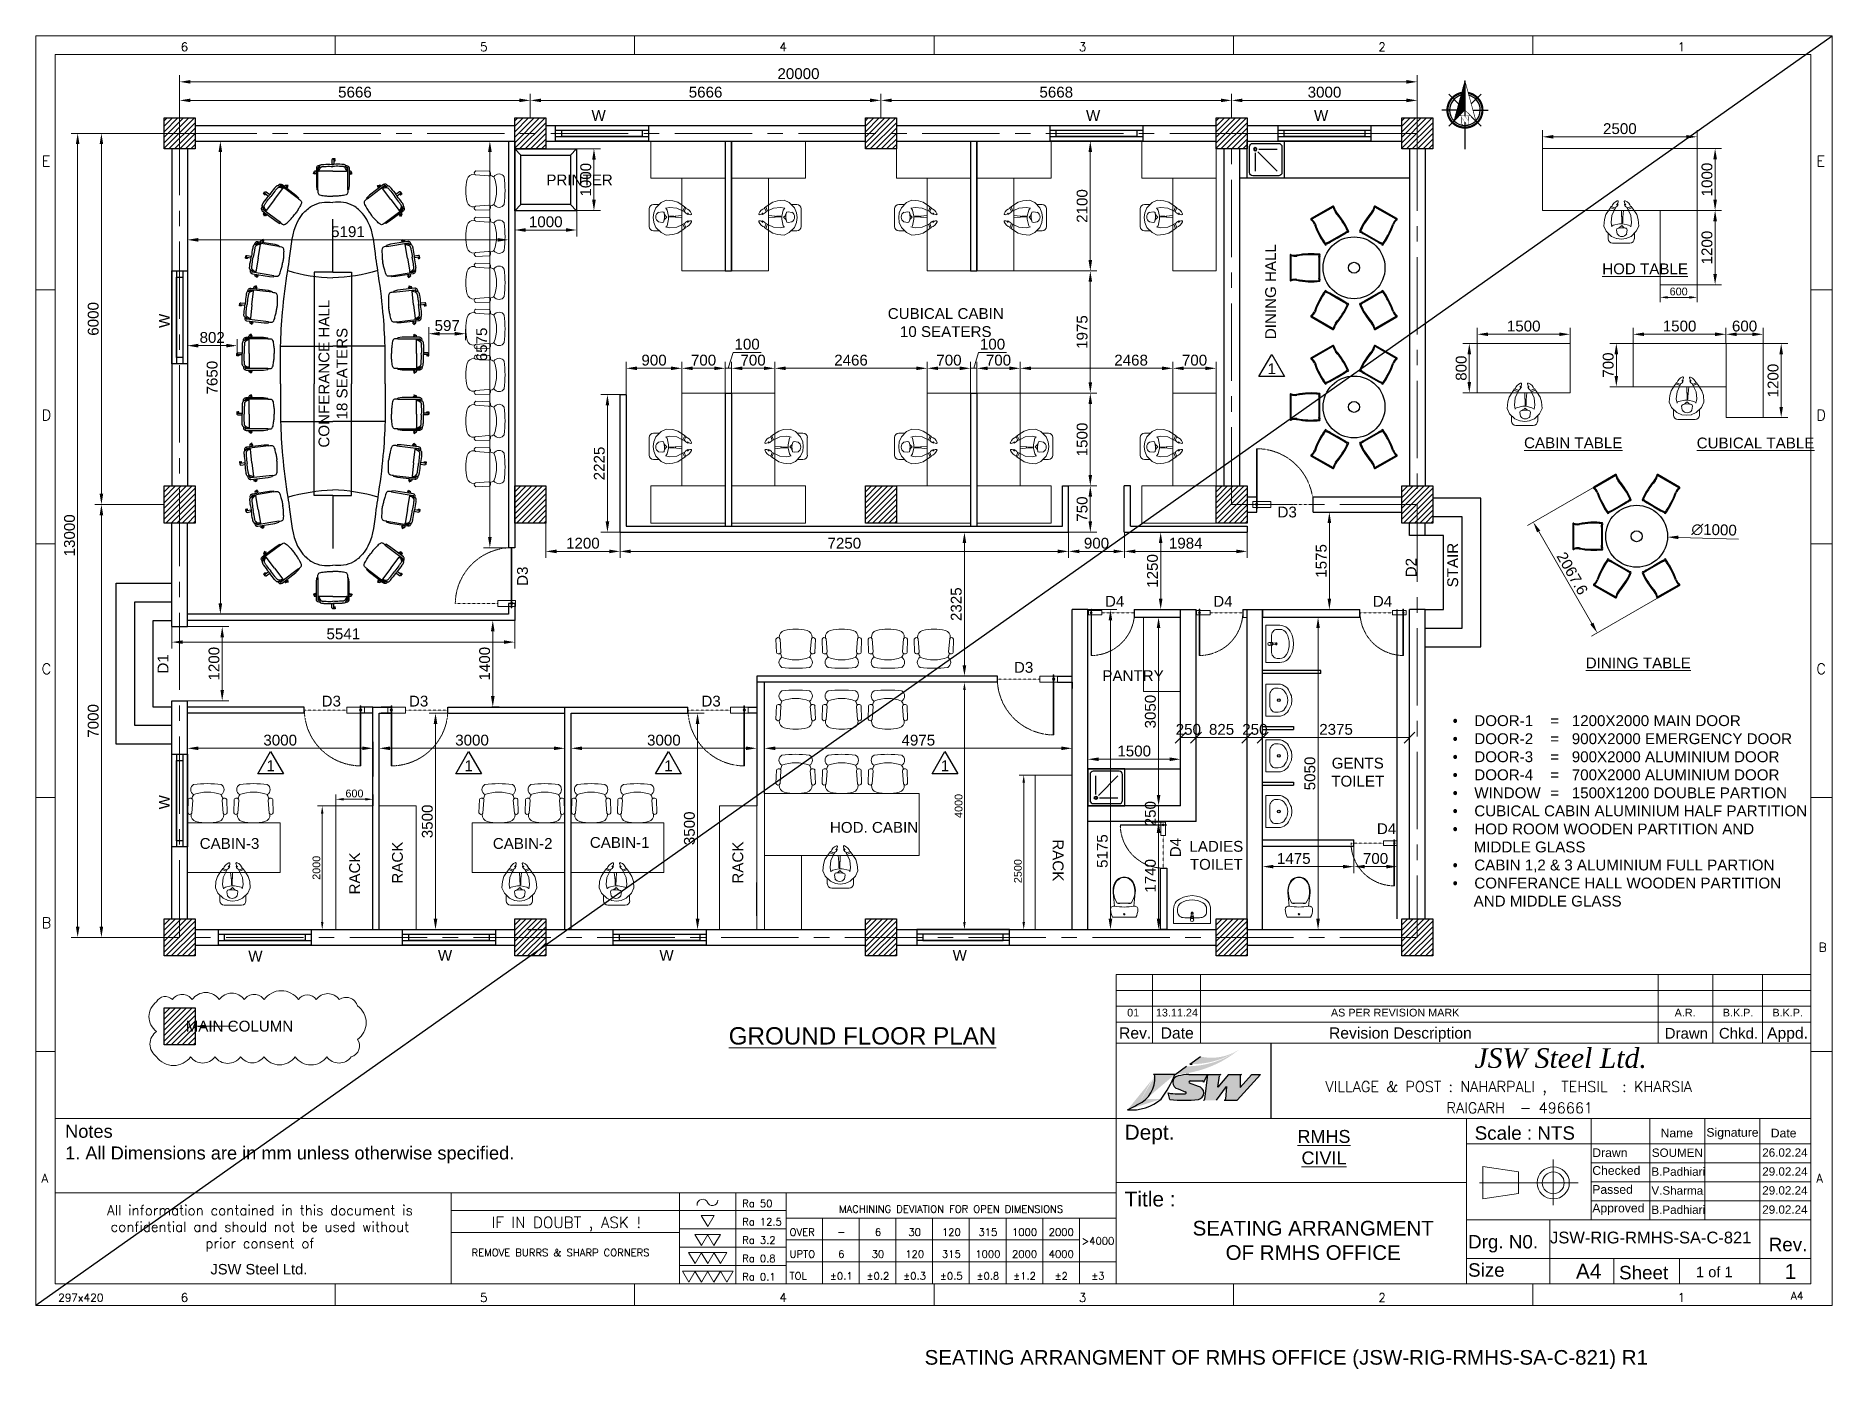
# Model space of a CAD drawing. Header units: millimetres. Extents: x 131588 to 160612, y -172852 to -151297.
import ezdxf
from ezdxf.enums import TextEntityAlignment as Align

# ---------------------------------------------------------------- set-up
doc = ezdxf.new("R2010")
doc.units = ezdxf.units.MM
doc.header["$MEASUREMENT"] = 0
for name, pattern in [('0', [0]), ('CENTER', [2, 1.25, -0.25, 0.25, -0.25]), ('DASHED2', [0.375, 0.25, -0.125])]:
    doc.linetypes.add(name, pattern=pattern)
doc.layers.get('0').update_dxf_attribs({"color": 255, "lineweight": 25})
for name, color, linetype in [('A', 1, 'Continuous'), ('Block', 5, 'Continuous'), ('ceco.net 1', 7, 'Continuous'), ('ceco.net 142', 7, 'Continuous'), ('ceco.net 343', 7, 'Continuous'), ('ceco.net 345', 7, 'Continuous'), ('ceco.net 360', 7, 'Continuous'), ('ceco.net 367', 7, 'Continuous'), ('H', 7, 'Continuous')]:
    doc.layers.add(name, color=color, linetype=linetype)
for name, color, linetype, lineweight in [('CEN-1', 1, 'CENTER', 18), ('DIM', 7, 'Continuous', 20), ('DIMENSION', 84, 'Continuous', 15), ('DIMLINE', 10, 'Continuous', 18), ('Furniture', 235, 'Continuous', 0), ('GLASS', 145, 'Continuous', 5), ('MAIN', 3, 'Continuous', 30), ('MAIN-4', 6, 'Continuous', 30), ('SEC', 253, 'Continuous', 15), ('TEXT', 4, 'Continuous', 13), ('TEXT-1', 7, 'Continuous', 20)]:
    doc.layers.add(name, color=color, linetype=linetype, lineweight=lineweight)
doc.styles.add('ROMAND', font='romand')
doc.styles.add('ROMANS', font='romans.shx')
doc.styles.add('SIMPLEX', font='simplex', dxfattribs={"height": 5})
doc.styles.get("Standard").update_dxf_attribs({"font": ''})
doc.styles.add('STYLE3', font='')
doc.styles.get('Standard').set_extended_font_data('Arial')
doc.styles.get('STYLE3').set_extended_font_data('Arial')
doc.dimstyles.new('DIM-50', dxfattribs={"dimscale": 50, "dimtxt": 2.5, "dimasz": 2.5, "dimexe": 1.5, "dimexo": 0.05, "dimgap": 0.6, "dimtad": 1, "dimzin": 9, "dimdsep": 46, "dimtxsty": 'Standard', "dimcen": 0, "dimclrd": 32, "dimclre": 32, "dimadec": 0, "dimazin": 0, "dimtp": 0.1, "dimtm": 0.1, "dimtfac": 0.71, "dimtofl": 0, "dimtmove": 1, "dimatfit": 3, "dimfxl": 1, "dimtolj": 1, "dimtzin": 7, "dimlwd": -1, "dimlwe": -1, "dimarcsym": 1})
doc.dimstyles.new('DIM-50$0', dxfattribs={"dimscale": 50, "dimtxt": 2.5, "dimasz": 2.5, "dimexe": 1.5, "dimexo": 0.05, "dimgap": 0.6, "dimtad": 1, "dimzin": 9, "dimdsep": 46, "dimtxsty": 'Standard', "dimcen": 0, "dimclrd": 32, "dimclre": 32, "dimadec": 0, "dimazin": 0, "dimtp": 0.1, "dimtm": 0.1, "dimtfac": 0.71, "dimtofl": 0, "dimtmove": 1, "dimatfit": 3, "dimfxl": 1, "dimtolj": 1, "dimtzin": 7, "dimlwd": -1, "dimlwe": -1, "dimarcsym": 1})
doc.dimstyles.new('DIM-50$3', dxfattribs={"dimscale": 50, "dimtxt": 2.5, "dimasz": 2.5, "dimexe": 1.5, "dimexo": 0.05, "dimgap": 0.6, "dimtad": 1, "dimzin": 9, "dimdsep": 46, "dimtxsty": 'Standard', "dimcen": 0, "dimclrd": 32, "dimclre": 32, "dimadec": 0, "dimazin": 0, "dimtp": 0.1, "dimtm": 0.1, "dimtfac": 0.71, "dimtofl": 0, "dimtmove": 1, "dimatfit": 3, "dimfxl": 1, "dimtolj": 1, "dimtzin": 7, "dimlwd": -1, "dimlwe": -1, "dimarcsym": 1})

msp = doc.modelspace()

# ---------------------------------------------------------------- texts
at = {"layer": 'DIM'}
msp.add_text('1', height=241.576, dxfattribs=at).set_placement((159845.099, -171393.302))
at = {"layer": 'DIMLINE', "insert": (145754.923, -172544.329), "char_height": 236.82654, "width": 12075.72365, "attachment_point": 1}
msp.add_mtext('\\pxqc;SEATING ARRANGMENT OF RMHS OFFICE (JSW-RIG-RMHS-SA-C-821) R1', dxfattribs=at)
at = {"layer": 'TEXT-1'}
for s, insert, char_height, width, attachment_point in [('\\pxqc;W', (140810.577, -152669.882), 175, 259.85607, 9), ('\\pxqc;W', (148801.577, -152669.882), 175, 259.85607, 9), ('\\pxqc;W', (152485.577, -152669.882), 175, 259.85607, 9), ('\\pxqc;1', (151603.8, -156590.554), 175, 92.83117, 3), ('\\pxqc;D3', (151936.966, -158907.488), 175, 259.85607, 3), ('\\pxqc;D4', (149148.911, -160350.987, 0), 175, 259.85607, 3), ('\\pxqc;D4', (150898.911, -160350.987, 0), 175, 259.85607, 3), ('\\pxqc;D4', (153477.252, -160350.987), 175, 259.85607, 3), ('\\pxqc;{\\LDINING TABLE}', (156637.201, -161347.09), 175, 1686.69202, 1), ('D3', (147704.24, -161418.99), 175, 259.85607, 3), ('PANTRY', (149812.553, -161553.793, 0), 175, 259.85607, 3), ('\\pxqc;D3', (136230.552, -161964.631), 175, 259.85607, 1), ('\\pxqc;D3', (137901.508, -161964.631, 0), 175, 259.85607, 3), ('\\pxqc;D3', (142627.846, -161964.631, 0), 175, 259.85607, 3), ('\\pxi-3,l3,ql,t2,9,11;{\\fSymbol|b0|i0|c2|p18;·^I}DOOR-1^I=^I1200X2000 MAIN DOOR\\P{\\fSymbol|b0|i0|c2|p18;·^I}DOOR-2^I=^I900X2000 EMERGENCY DOOR\\P{\\fSymbol|b0|i0|c2|p18;·^I}DOOR-3^I=^I900X2000 ALUMINIUM DOOR\\P{\\fSymbol|b0|i0|c2|p18;·^I}DOOR-4^I=^I700X2000 ALUMINIUM DOOR\\P{\\fSymbol|b0|i0|c2|p18;·^I}WINDOW^I=^I1500X1200 DOUBLE PARTION\\P{\\fSymbol|b0|i0|c2|p18;·^I}CUBICAL CABIN ALUMINIUM HALF PARTITION\\P{\\fSymbol|b0|i0|c2|p18;·^I}HOD ROOM WOODEN PARTITION AND \\P\\pi0,l0,q*,tz;     MIDDLE GLASS\\P\\pi-3,l3,ql,t2,9,11;{\\fSymbol|b0|i0|c2|p18;·^I}CABIN 1,2 & 3 ALUMINIUM FULL PARTION \\P{\\fSymbol|b0|i0|c2|p18;·^I}CONFERANCE HALL WOODEN PARTITION\\P\\pi0,l0,q*,tz;     AND MIDDLE GLASS', (154481.17, -162280.777), 175, 5849.57167, 1), ('\\pxqc;1', (135426.869, -163010.19), 175, 92.83117, 3), ('\\pxqc;1', (138626.735, -163010.19), 175, 92.83117, 3), ('\\pxqc;1', (141854.51, -163010.19), 175, 92.83117, 3), ('\\pxqc;1', (146323.911, -163010.19), 175, 92.83117, 3), ('\\pxqc;GENTS TOILET', (153077.404, -162966.954), 175, 259.85607, 3), ('\\pxqc;D4', (153543.441, -164027.501), 175, 259.85607, 3), ('\\pxqc;LADIES \\PTOILET', (150792.274, -164312.26), 175, 259.85607, 3), ('\\pxqc;W', (135264.459, -166087.815), 175, 259.85607, 3), ('\\pxqc;W', (138329.029, -166074.707), 175, 259.85607, 3), ('\\pxqc;W', (141907.893, -166074.707), 175, 259.85607, 3), ('\\pxqc;W', (146646.077, -166074.707), 175, 259.85607, 3), ('\\pxqc;01', (149448.065, -167026.093), 125, 259.85607, 3), ('\\pxqc;13.11.24', (150155.244, -167026.093), 125, 259.85607, 3), ('\\pxqc;AS PER REVISION MARK', (154590.828, -167026.093), 125, 2077.47783, 3), ('\\pxqc;A.R.', (158401.078, -167026.093), 125, 325.68724, 3), ('\\pxqc;B.K.P.', (159256.203, -167026.093), 125, 325.68724, 3), ('\\pxqc;B.K.P.', (160058.072, -167026.093), 125, 325.68724, 3), ('\\pxqc;SEATING ARRANGMENT OF RMHS OFFICE', (150107.363, -170455.517), 236.82654, 4240.07317, 1), ('\\pxqc;JSW-RIG-RMHS-SA-C-821', (156266.936, -170629.934), 190.43367, 2829.05194, 1)]:
    msp.add_mtext(s, dxfattribs=dict(at, insert=insert, char_height=char_height, width=width, attachment_point=attachment_point))
for s, insert, char_height, attachment_point in [('\\pxqc;PRINTER', (139835.93, -153537.794), 175, 1), ('\\pxqc;{\\LHOD TABLE}', (156898.14, -154975.224), 175, 1), ('\\pxqc;CUBICAL CABIN\\P10 SEATERS', (145352.738, -155698.307), 175, 1), ('\\pxqc;{\\LCABIN TABLE}', (155634.676, -157788.203), 175, 1), ('\\pxqc;{\\LCUBICAL TABLE}', (158424.541, -157790.9), 175, 1), ('CABIN-3', (135198.22, -164266.322), 175, 3), ('CABIN-2', (138970.936, -164266.322), 175, 1), ('CABIN-1', (140538.645, -164249.875), 175, 1), ('\\pxqc;HOD. CABIN', (144418.178, -164183.761), 175, 7), ('\\pxqc;MAIN COLUMN', (135745.92, -167219.777), 175, 3), ('\\pxqc;{\\LGROUND FLOOR PLAN}', (142782.282, -167324.56), 280, 1), ('\\pxqc;{\\LRMHS\\PCIVIL}', (151974.04, -168986.49), 208.07487, 1), ('SOUMEN', (157699.488, -169286.076), 134.7181, 1), ('26.02.24', (159483.782, -169283.687), 134.7181, 1), ('B.Padhiari', (157692.714, -169592.141), 134.7181, 1), ('29.02.24', (159483.782, -169589.753), 134.7181, 1), ('V.Sharma', (157692.714, -169898.206), 134.7181, 1), ('29.02.24', (159483.782, -169895.818), 134.7181, 1), ('B.Padhiari', (157692.714, -170208.293), 134.7181, 1), ('29.02.24', (159483.782, -170205.904), 134.7181, 1)]:
    msp.add_mtext(s, dxfattribs=dict(at, insert=insert, char_height=char_height, attachment_point=attachment_point))
at = {"layer": 'TEXT-1', "char_height": 175, "rotation": 90}
for s, insert, width, attachment_point in [('\\pxqc;DINING HALL', (151451.926, -156284.673), 1704.71726, 1), ('\\pxqc;CONFERANCE HALL\\P18 SEATERS', (136154.732, -158039.598), 2563.05895, 1), ('\\pxqc;W', (133574.878, -156144.282), 481.13063, 1), ('\\pxqc;STAIR', (154394.505, -160093.504), 481.13063, 1), ('D3', (139361.855, -160188.73), 481.13063, 1), ('\\pxqc;D2', (153721.919, -160134.404), 481.13063, 1), ('\\pxqc;D1', (133553.859, -161690.755), 481.13063, 1), ('\\pxqc;W', (133574.878, -163927.889), 481.13063, 1), ('\\pxqc;D4', (149914.613, -164661.066), 481.13063, 1), ('RACK', (136827.602, -165178.099), 481.13063, 7), ('RACK', (137341.553, -165003.099), 481.13063, 1), ('RACK', (142841.553, -165003.099), 481.13063, 1)]:
    msp.add_mtext(s, dxfattribs=dict(at, insert=insert, width=width, attachment_point=attachment_point))
at = {"layer": 'TEXT-1', "insert": (148015.551, -164286.471), "char_height": 175, "attachment_point": 7, "rotation": 270}
msp.add_mtext('RACK', dxfattribs=at)

# ---------------------------------------------------------------- blocks, each defined once
blk = doc.blocks.new('rr')
at = {"layer": 'TEXT', "color": 7}
for p, q in [((298029, -105618), (298123, -105618)), ((298150, -105588), (298068, -105672)), ((298235, -105548), (298150, -105588)), ((298235, -105548), (298342, -105558)), ((298342, -105558), (298419, -105581)), ((298419, -105581), (298507, -105638)), ((298507, -105638), (298551, -105669)), ((297959, -105688), (297959, -105970)), ((298034, -105756), (298024, -105833)), ((298034, -105909), (298024, -105833)), ((298068, -105672), (298034, -105754)), ((298068, -105988), (298034, -105906)), ((298108, -105761), (298170, -105751)), ((298108, -105915), (298170, -105925)), ((298170, -105751), (298189, -105757)), ((298170, -105925), (298198, -105916)), ((298290, -105665), (298221, -105679)), ((298247, -105698), (298235, -105676)), ((298270, -105803), (298247, -105698)), ((298247, -105949), (298270, -105856)), ((298270, -105856), (298270, -105803)), ((298270, -105841), (298486, -105833)), ((298270, -105843), (298486, -105866)), ((298359, -105853), (298285, -105853)), ((298406, -105676), (298290, -105665)), ((298382, -105837), (298382, -105855)), ((298488, -105716), (298406, -105676)), ((298486, -105945), (298486, -105716)), ((298525, -105734), (298488, -105716)), ((298525, -105927), (298488, -105944)), ((298532, -105656), (298504, -105724)), ((298532, -106004), (298504, -105937)), ((298551, -105669), (298525, -105734)), ((298551, -105991), (298525, -105927)), ((298029, -106041), (298117, -106041)), ((298150, -106073), (298068, -105988)), ((298235, -106112), (298150, -106073)), ((298290, -105996), (298221, -105982)), ((298225, -105983), (298247, -105949)), ((298235, -106112), (298342, -106103)), ((298406, -105985), (298290, -105996)), ((298342, -106103), (298419, -106079)), ((298488, -105944), (298406, -105985)), ((298419, -106079), (298507, -106022)), ((298507, -106022), (298551, -105991))]:
    blk.add_line(p, q, dxfattribs=at)
for centre, major_axis, start_param, end_param in [((298029, -105688), (49.8, 49.8), 0.785398, 2.356194), ((298155, -105840), (63.7, -63.7), 2.898963, 4.955018), ((297966, -105849), (171, 171), -1.068373, -0.39635), ((298371, -105697), (135, 135), 2.703582, 3.183333), ((298315, -105931), (83.5, 83.5), 1.454362, 2.231901), ((298619, -105979), (73.6, -73.6), 2.697508, 3.444547), ((298620, -105679), (73.6, 73.6), 2.838638, 3.585677), ((298504, -105841), (105, -105), 5.793418, 6.705054), ((298505, -105817), (105, 105), -0.421869, 0.489767), ((298636, -105956), (55.2, -55.2), 2.426738, 3.215673), ((298571, -105890), (11.6, -11.6), 5.911829, 7.67596), ((298572, -105768), (11.6, 11.6), -1.392775, 0.371356), ((298637, -105702), (55.2, 55.2), 3.067512, 3.856448), ((298632, -105890), (8.31, -8.31), 0.421869, 2.426738), ((298633, -105768), (8.31, 8.31), 3.856448, 5.861316), ((298029, -105970), (49.8, -49.8), 3.926991, 5.497787)]:
    blk.add_ellipse(centre, major_axis=major_axis, ratio=1, start_param=start_param, end_param=end_param, dxfattribs=at)
blk = doc.blocks.new('3rerr')
at = {"layer": 'Furniture', "color": 0, "linetype": 'ByBlock'}
for p, q in [((299424, -105724), (299432, -105724)), ((299424, -105724), (299432, -105724)), ((299444, -105734), (299656, -105751)), ((299448, -105670), (299663, -105676)), ((299444, -106241), (299656, -106225)), ((299424, -106252), (299432, -106252)), ((299448, -106306), (299663, -106300))]:
    blk.add_line(p, q, dxfattribs=at)
for centre, radius, start, end in [((300065, -105988), 779, 166.275, 193.725), ((299414, -105834), 111, 85, 163.8913), ((299459, -105703), 34.8, 108.7162, 243.9569), ((299648, -105712), 39.5, 282.8663, 67.8436), ((299666, -105866), 126, 52.7407, 85.3529), ((299825, -105813), 95.4, 30.3927, 149.6073), ((299156, -105988), 628, 339.209, 20.791), ((298194, -105988), 1727, 352.5907, 7.4093), ((299414, -106142), 111, 196.1087, 275), ((299648, -106263), 39.5, 292.1564, 77.1337), ((299608, -105956), 287, 283.6548, 297.8506), ((299825, -106162), 95.4, 210.3927, 329.6073), ((299459, -106273), 34.8, 116.0431, 251.2838)]:
    blk.add_arc(centre, radius, start, end, dxfattribs=at)
blk = doc.blocks.new('gd1')
at = {"layer": 'GLASS', "color": 4, "linetype": 'DASHED2', "ltscale": 0.001}
blk.add_line((345380, -498508), (345380, -497802), dxfattribs=at)
at = {"layer": 'GLASS'}
for p, q in [((345331, -498508), (345429, -498508)), ((345331, -498802), (345331, -498508)), ((345429, -498508), (345429, -498802)), ((345429, -498802), (345331, -498802))]:
    blk.add_line(p, q, dxfattribs=at)
at = {"layer": 'GLASS', "color": 4}
for p, q in [((344454, -498744), (344454, -498702)), ((345454, -498732), (344454, -498732)), ((345454, -498744), (344454, -498744)), ((345454, -498744), (345454, -498732))]:
    blk.add_line(p, q, dxfattribs=at)
at = {"layer": 'GLASS', "color": 4, "linetype": 'DASHED2'}
blk.add_ellipse((345430, -498781), major_axis=(-687, 718), ratio=0.969274, start_param=-0.727797, end_param=0.74268, dxfattribs=at)
at = {"layer": 'GLASS', "extrusion": (8.38188e-23, -2.79396e-23, -1)}
blk.add_ellipse((345380, -498740), major_axis=(-13.9, 13.9), ratio=1, start_param=6.283185307179586, end_param=12.56637061435917, dxfattribs=at)
blk = doc.blocks.new('Ceco.NET-Furniture-Tm-343')
at = {"layer": 'ceco.net 343'}
for p, q in [((-15, 587), (-15, 516)), ((36, 603), (-3, 603)), ((-3, 601), (-3, 603)), ((36, 592), (13, 592)), ((15, 587), (15, 516)), ((36, 583), (15, 583)), ((30, 592), (30, 583)), ((36, 592), (36, 603)), ((36, 572), (36, 583)), ((-313, 370), (-294, 405)), ((-303, 365), (-313, 370)), ((-303, 365), (-292, 385)), ((-300, 371), (-292, 366)), ((-295, 360), (-285, 380)), ((-286, 355), (-295, 360)), ((-292, 404), (-294, 405)), ((-288, 381), (-265, 369)), ((-275, 374), (-286, 355)), ((-274, 407), (-265, 402)), ((-265, 454), (-265, 172)), ((-241, 104), (-241, 458)), ((-241, 426), (-230, 426)), ((0, 404), (-223, 404)), ((0, 404), (223, 404)), ((15, 572), (36, 572)), ((241, 426), (230, 426)), ((241, 104), (241, 458)), ((265, 454), (265, 172)), ((274, 407), (265, 402)), ((288, 381), (265, 369)), ((275, 374), (286, 355)), ((295, 360), (285, 380)), ((286, 355), (295, 360)), ((292, 404), (294, 405)), ((303, 365), (292, 385)), ((300, 371), (292, 366)), ((313, 370), (294, 405)), ((303, 365), (313, 370)), ((-265, 172), (-256, 104)), ((-241, 104), (-256, 104)), ((241, 104), (256, 104)), ((265, 172), (256, 104))]:
    blk.add_line(p, q, dxfattribs=at)
for centre, start, end in [((0, 587), 0, 180), ((-281, 394), 61.4687, 241.4687), ((281, 394), 298.5313, 118.5313)]:
    blk.add_arc(centre, 14.6, start, end, dxfattribs=at)
for points in [[(-207, 496), (-237, 493), (-251, 484), (-261, 471), (-265, 454)], [(-217, 471), (-227, 470), (-233, 467), (-241, 458)], [(-233, 467), (-230, 426), (-230, 422), (-226, 404), (-223, 404), (-221, 410), (-207, 451), (-185, 475), (-173, 479), (-146, 482), (-129, 482), (-109, 483), (0, 483)], [(-228, 469), (-227, 463), (-226, 459), (-223, 456), (-222, 456), (-221, 460), (-217, 471), (-207, 496), (-206, 500), (-185, 512), (-181, 513), (-173, 515), (-161, 515), (-146, 516), (-15, 516), (0, 516)], [(228, 469), (227, 463), (226, 459), (223, 456), (222, 456), (221, 460), (217, 471), (207, 496), (206, 500), (185, 512), (181, 513), (173, 515), (161, 515), (146, 516), (15, 516), (0, 516)], [(233, 467), (230, 426), (230, 422), (226, 404), (223, 404), (221, 410), (207, 451), (185, 475), (173, 479), (146, 482), (129, 482), (109, 483), (0, 483)], [(207, 496), (237, 493), (251, 484), (261, 471), (265, 454)], [(217, 471), (227, 470), (233, 467), (241, 458)], [(-241, 104), (-241, 63), (-233, 37), (-215, 25), (-134, 9), (-68, 1), (0, 0)], [(241, 104), (241, 63), (233, 37), (215, 25), (134, 9), (68, 1), (0, 0)]]:
    blk.add_spline(points, degree=3, dxfattribs=at)
blk = doc.blocks.new('*D519')
at = {"layer": 'Defpoints', "color": 0, "ltscale": 100, "transparency": 16777216}
for p in [(139576, -152339), (133910, -152622), (139576, -152622)]:
    blk.add_point(p, dxfattribs=at)
at = {"layer": 'DIMLINE', "color": 32, "linetype": 'ByBlock', "ltscale": 100, "transparency": 16777216}
for p, q in [((133910, -152619), (133910, -152234)), ((134085, -152339), (139401, -152339)), ((139576, -152619), (139576, -152234))]:
    blk.add_line(p, q, dxfattribs=at)
at = {"layer": 'DIMLINE', "color": 32, "ltscale": 100, "transparency": 16777216}
for points in [[(134085, -152310), (134085, -152368), (133910, -152339)], [(139401, -152310), (139401, -152368), (139576, -152339)]]:
    blk.add_solid(points, dxfattribs=at)
at = {"layer": 'DIMLINE', "color": 0, "ltscale": 100, "transparency": 16777216, "insert": (136743, -152207), "char_height": 175, "attachment_point": 5}
blk.add_mtext('\\A1;5666', dxfattribs=at)
blk = doc.blocks.new('*D520')
at = {"layer": 'Defpoints', "color": 0, "ltscale": 100, "transparency": 16777216}
for p in [(145242, -152339), (139576, -152622), (145242, -152622)]:
    blk.add_point(p, dxfattribs=at)
at = {"layer": 'DIMLINE', "color": 32, "linetype": 'ByBlock', "ltscale": 100, "transparency": 16777216}
for p, q in [((139576, -152619), (139576, -152234)), ((139751, -152339), (145067, -152339)), ((145242, -152619), (145242, -152234))]:
    blk.add_line(p, q, dxfattribs=at)
at = {"layer": 'DIMLINE', "color": 32, "ltscale": 100, "transparency": 16777216}
for points in [[(139751, -152310), (139751, -152368), (139576, -152339)], [(145067, -152310), (145067, -152368), (145242, -152339)]]:
    blk.add_solid(points, dxfattribs=at)
at = {"layer": 'DIMLINE', "color": 0, "ltscale": 100, "transparency": 16777216, "insert": (142409, -152207), "char_height": 175, "attachment_point": 5}
blk.add_mtext('\\A1;5666', dxfattribs=at)
blk = doc.blocks.new('*D521')
at = {"layer": 'Defpoints', "color": 0, "ltscale": 100, "transparency": 16777216}
for p in [(150910, -152339), (145242, -152622), (150910, -152622)]:
    blk.add_point(p, dxfattribs=at)
at = {"layer": 'DIMLINE', "color": 32, "linetype": 'ByBlock', "ltscale": 100, "transparency": 16777216}
for p, q in [((145242, -152619), (145242, -152234)), ((145417, -152339), (150735, -152339)), ((150910, -152619), (150910, -152234))]:
    blk.add_line(p, q, dxfattribs=at)
at = {"layer": 'DIMLINE', "color": 32, "ltscale": 100, "transparency": 16777216}
for points in [[(145417, -152310), (145417, -152368), (145242, -152339)], [(150735, -152310), (150735, -152368), (150910, -152339)]]:
    blk.add_solid(points, dxfattribs=at)
at = {"layer": 'DIMLINE', "color": 0, "ltscale": 100, "transparency": 16777216, "insert": (148076, -152207), "char_height": 175, "attachment_point": 5}
blk.add_mtext('\\A1;5668', dxfattribs=at)
blk = doc.blocks.new('*D522')
at = {"layer": 'Defpoints', "color": 0, "ltscale": 100, "transparency": 16777216}
for p in [(153910, -152339), (150910, -152622), (153910, -152622)]:
    blk.add_point(p, dxfattribs=at)
at = {"layer": 'DIMLINE', "color": 32, "linetype": 'ByBlock', "ltscale": 100, "transparency": 16777216}
for p, q in [((150910, -152619), (150910, -152234)), ((151085, -152339), (153735, -152339)), ((153910, -152619), (153910, -152234))]:
    blk.add_line(p, q, dxfattribs=at)
at = {"layer": 'DIMLINE', "color": 32, "ltscale": 100, "transparency": 16777216}
for points in [[(151085, -152310), (151085, -152368), (150910, -152339)], [(153735, -152310), (153735, -152368), (153910, -152339)]]:
    blk.add_solid(points, dxfattribs=at)
at = {"layer": 'DIMLINE', "color": 0, "ltscale": 100, "transparency": 16777216, "insert": (152410, -152207), "char_height": 175, "attachment_point": 5}
blk.add_mtext('\\A1;3000', dxfattribs=at)
blk = doc.blocks.new('*D523')
at = {"layer": 'Defpoints', "color": 0, "ltscale": 100, "transparency": 16777216}
for p in [(133660, -152872), (132646, -158872), (133660, -158872)]:
    blk.add_point(p, dxfattribs=at)
at = {"layer": 'DIMLINE', "color": 32, "linetype": 'ByBlock', "ltscale": 100, "transparency": 16777216}
for p, q in [((133656, -152872), (132541, -152872)), ((132646, -153047), (132646, -158697)), ((133656, -158872), (132541, -158872))]:
    blk.add_line(p, q, dxfattribs=at)
at = {"layer": 'DIMLINE', "color": 32, "ltscale": 100, "transparency": 16777216}
for points in [[(132617, -153047), (132675, -153047), (132646, -152872)], [(132617, -158697), (132675, -158697), (132646, -158872)]]:
    blk.add_solid(points, dxfattribs=at)
at = {"layer": 'DIMLINE', "color": 0, "ltscale": 100, "transparency": 16777216, "insert": (132514, -155872), "char_height": 175, "attachment_point": 5, "rotation": 90}
blk.add_mtext('\\A1;6000', dxfattribs=at)
blk = doc.blocks.new('*D524')
at = {"layer": 'Defpoints', "color": 0, "ltscale": 100, "transparency": 16777216}
for p in [(133660, -158872), (132646, -165872), (133660, -165872)]:
    blk.add_point(p, dxfattribs=at)
at = {"layer": 'DIMLINE', "color": 32, "linetype": 'ByBlock', "ltscale": 100, "transparency": 16777216}
for p, q in [((133656, -158872), (132541, -158872)), ((132646, -159047), (132646, -165697)), ((133656, -165872), (132541, -165872))]:
    blk.add_line(p, q, dxfattribs=at)
at = {"layer": 'DIMLINE', "color": 32, "ltscale": 100, "transparency": 16777216}
for points in [[(132617, -159047), (132675, -159047), (132646, -158872)], [(132617, -165697), (132675, -165697), (132646, -165872)]]:
    blk.add_solid(points, dxfattribs=at)
at = {"layer": 'DIMLINE', "color": 0, "ltscale": 100, "transparency": 16777216, "insert": (132514, -162372), "char_height": 175, "attachment_point": 5, "rotation": 90}
blk.add_mtext('\\A1;7000', dxfattribs=at)
blk = doc.blocks.new('*D525')
at = {"layer": 'Defpoints', "color": 0, "ltscale": 100, "transparency": 16777216}
for p in [(137035, -162815), (134035, -163273), (137035, -163273)]:
    blk.add_point(p, dxfattribs=at)
at = {"layer": 'DIMLINE', "color": 32, "linetype": 'ByBlock', "ltscale": 100, "transparency": 16777216}
for p, q in [((134035, -163270), (134035, -162710)), ((134210, -162815), (136860, -162815)), ((137035, -163270), (137035, -162710))]:
    blk.add_line(p, q, dxfattribs=at)
at = {"layer": 'DIMLINE', "color": 32, "ltscale": 100, "transparency": 16777216}
for points in [[(134210, -162786), (134210, -162844), (134035, -162815)], [(136860, -162786), (136860, -162844), (137035, -162815)]]:
    blk.add_solid(points, dxfattribs=at)
at = {"layer": 'DIMLINE', "color": 0, "ltscale": 100, "transparency": 16777216, "insert": (135535, -162684), "char_height": 175, "attachment_point": 5}
blk.add_mtext('\\A1;3000', dxfattribs=at)
blk = doc.blocks.new('*D526')
at = {"layer": 'Defpoints', "color": 0, "ltscale": 100, "transparency": 16777216}
for p in [(140135, -162815), (140135, -162815), (137135, -163132)]:
    blk.add_point(p, dxfattribs=at)
at = {"layer": 'DIMLINE', "color": 32, "linetype": 'ByBlock', "ltscale": 100, "transparency": 16777216}
for p, q in [((137135, -163129), (137135, -162710)), ((137310, -162815), (139960, -162815)), ((140135, -162812), (140135, -162710))]:
    blk.add_line(p, q, dxfattribs=at)
at = {"layer": 'DIMLINE', "color": 32, "ltscale": 100, "transparency": 16777216}
for points in [[(137310, -162786), (137310, -162844), (137135, -162815)], [(139960, -162786), (139960, -162844), (140135, -162815)]]:
    blk.add_solid(points, dxfattribs=at)
at = {"layer": 'DIMLINE', "color": 0, "ltscale": 100, "transparency": 16777216, "insert": (138635, -162684), "char_height": 175, "attachment_point": 5}
blk.add_mtext('\\A1;3000', dxfattribs=at)
blk = doc.blocks.new('*D527')
at = {"layer": 'Defpoints', "color": 0, "ltscale": 100, "transparency": 16777216}
for p in [(140235, -162815), (143235, -162815), (143235, -163132)]:
    blk.add_point(p, dxfattribs=at)
at = {"layer": 'DIMLINE', "color": 32, "linetype": 'ByBlock', "ltscale": 100, "transparency": 16777216}
for p, q in [((140235, -162812), (140235, -162710)), ((140410, -162815), (143060, -162815)), ((143235, -163129), (143235, -162710))]:
    blk.add_line(p, q, dxfattribs=at)
at = {"layer": 'DIMLINE', "color": 32, "ltscale": 100, "transparency": 16777216}
for points in [[(140410, -162786), (140410, -162844), (140235, -162815)], [(143060, -162786), (143060, -162844), (143235, -162815)]]:
    blk.add_solid(points, dxfattribs=at)
at = {"layer": 'DIMLINE', "color": 0, "ltscale": 100, "transparency": 16777216, "insert": (141735, -162684), "char_height": 175, "attachment_point": 5}
blk.add_mtext('\\A1;3000', dxfattribs=at)
blk = doc.blocks.new('*D528')
at = {"layer": 'Defpoints', "color": 0, "ltscale": 100, "transparency": 16777216}
for p in [(149625, -160697, 0), (149729, -160697), (149625, -163747)]:
    blk.add_point(p, dxfattribs=at)
at = {"layer": 'DIMLINE', "color": 32, "linetype": 'ByBlock', "ltscale": 100, "transparency": 16777216}
for p, q in [((149629, -160697), (149834, -160697)), ((149729, -163572), (149729, -160872)), ((149629, -163747), (149834, -163747))]:
    blk.add_line(p, q, dxfattribs=at)
at = {"layer": 'DIMLINE', "color": 32, "ltscale": 100, "transparency": 16777216}
for points in [[(149700, -160872), (149758, -160872), (149729, -160697)], [(149700, -163572), (149758, -163572), (149729, -163747)]]:
    blk.add_solid(points, dxfattribs=at)
at = {"layer": 'DIMLINE', "color": 0, "ltscale": 100, "transparency": 16777216, "insert": (149597, -162222), "char_height": 175, "attachment_point": 5, "rotation": 90}
blk.add_mtext('\\A1;3050', dxfattribs=at)
blk = doc.blocks.new('*D529')
at = {"layer": 'Defpoints', "color": 0, "ltscale": 100, "transparency": 16777216}
for p in [(148585, -162979), (150085, -162979), (150085, -162992)]:
    blk.add_point(p, dxfattribs=at)
at = {"layer": 'DIMLINE', "color": 32, "linetype": 'ByBlock', "ltscale": 100, "transparency": 16777216}
for p, q in [((148585, -162982), (148585, -163097)), ((148760, -162992), (149910, -162992)), ((150085, -162982), (150085, -163097))]:
    blk.add_line(p, q, dxfattribs=at)
at = {"layer": 'DIMLINE', "color": 32, "ltscale": 100, "transparency": 16777216}
for points in [[(148760, -162963), (148760, -163021), (148585, -162992)], [(149910, -162963), (149910, -163021), (150085, -162992)]]:
    blk.add_solid(points, dxfattribs=at)
at = {"layer": 'DIMLINE', "color": 0, "ltscale": 100, "transparency": 16777216, "insert": (149335, -162860), "char_height": 175, "attachment_point": 5}
blk.add_mtext('\\A1;1500', dxfattribs=at)
blk = doc.blocks.new('*D530')
at = {"layer": 'Defpoints', "color": 0, "ltscale": 100, "transparency": 16777216}
for p in [(138045, -162247), (138296, -162247), (138063, -165747)]:
    blk.add_point(p, dxfattribs=at)
at = {"layer": 'DIMLINE', "color": 32, "linetype": 'ByBlock', "ltscale": 100, "transparency": 16777216}
for p, q in [((138293, -162247), (137940, -162247)), ((138045, -165572), (138045, -162422)), ((138060, -165747), (137940, -165747))]:
    blk.add_line(p, q, dxfattribs=at)
at = {"layer": 'DIMLINE', "color": 32, "ltscale": 100, "transparency": 16777216}
for points in [[(138015, -162422), (138074, -162422), (138045, -162247)], [(138015, -165572), (138074, -165572), (138045, -165747)]]:
    blk.add_solid(points, dxfattribs=at)
at = {"layer": 'DIMLINE', "color": 0, "ltscale": 100, "transparency": 16777216, "insert": (137913, -163997), "char_height": 175, "attachment_point": 5, "rotation": 90}
blk.add_mtext('\\A1;3500', dxfattribs=at)
blk = doc.blocks.new('_Oblique')
at = {"color": 0, "linetype": 'ByBlock', "lineweight": -2}
blk.add_line((-0.5, -0.5), (0.5, 0.5), dxfattribs=at)
blk = doc.blocks.new('*D531')
at = {"layer": 'Defpoints', "color": 0, "ltscale": 100, "transparency": 16777216}
for p in [(150335, -162560), (151160, -162560), (151160, -162642)]:
    blk.add_point(p, dxfattribs=at)
at = {"layer": 'DIMLINE', "color": 32, "linetype": 'ByBlock', "ltscale": 100, "transparency": 16777216}
for p, q in [((150335, -162563), (150335, -162747)), ((150335, -162642), (151160, -162642)), ((151160, -162563), (151160, -162747))]:
    blk.add_line(p, q, dxfattribs=at)
at = {"layer": 'DIMLINE', "color": 32, "ltscale": 100, "transparency": 16777216, "xscale": 175, "yscale": 175, "zscale": 175, "rotation": 180}
blk.add_blockref('_Oblique', (150335, -162642), dxfattribs=at)
at = {"layer": 'DIMLINE', "color": 32, "ltscale": 100, "transparency": 16777216, "xscale": 175, "yscale": 175, "zscale": 175}
blk.add_blockref('_Oblique', (151160, -162642), dxfattribs=at)
at = {"layer": 'DIMLINE', "color": 0, "ltscale": 100, "transparency": 16777216, "insert": (150747, -162510), "char_height": 175, "attachment_point": 5}
blk.add_mtext('\\A1;825', dxfattribs=at)
blk = doc.blocks.new('*D532')
at = {"layer": 'Defpoints', "color": 0, "ltscale": 100, "transparency": 16777216}
for p in [(151160, -162560), (151410, -162627), (151410, -162642)]:
    blk.add_point(p, dxfattribs=at)
at = {"layer": 'DIMLINE', "color": 32, "linetype": 'ByBlock', "ltscale": 100, "transparency": 16777216}
for p, q in [((151160, -162563), (151160, -162747)), ((151160, -162642), (151410, -162642)), ((151410, -162630), (151410, -162747))]:
    blk.add_line(p, q, dxfattribs=at)
at = {"layer": 'DIMLINE', "color": 32, "ltscale": 100, "transparency": 16777216, "xscale": 175, "yscale": 175, "zscale": 175, "rotation": 180}
blk.add_blockref('_Oblique', (151160, -162642), dxfattribs=at)
at = {"layer": 'DIMLINE', "color": 32, "ltscale": 100, "transparency": 16777216, "xscale": 175, "yscale": 175, "zscale": 175}
blk.add_blockref('_Oblique', (151410, -162642), dxfattribs=at)
at = {"layer": 'DIMLINE', "color": 0, "ltscale": 100, "transparency": 16777216, "insert": (151285, -162510), "char_height": 175, "attachment_point": 5}
blk.add_mtext('\\A1;250', dxfattribs=at)
blk = doc.blocks.new('*D533')
at = {"layer": 'Defpoints', "color": 0, "ltscale": 100, "transparency": 16777216}
for p in [(151410, -162627), (153785, -162627), (153785, -162642)]:
    blk.add_point(p, dxfattribs=at)
at = {"layer": 'DIMLINE', "color": 32, "linetype": 'ByBlock', "ltscale": 100, "transparency": 16777216}
for p, q in [((151410, -162630), (151410, -162747)), ((151410, -162642), (153785, -162642)), ((153785, -162630), (153785, -162747))]:
    blk.add_line(p, q, dxfattribs=at)
at = {"layer": 'DIMLINE', "color": 32, "ltscale": 100, "transparency": 16777216, "xscale": 175, "yscale": 175, "zscale": 175, "rotation": 180}
blk.add_blockref('_Oblique', (151410, -162642), dxfattribs=at)
at = {"layer": 'DIMLINE', "color": 32, "ltscale": 100, "transparency": 16777216, "xscale": 175, "yscale": 175, "zscale": 175}
blk.add_blockref('_Oblique', (153785, -162642), dxfattribs=at)
at = {"layer": 'DIMLINE', "color": 0, "ltscale": 100, "transparency": 16777216, "insert": (152597, -162510), "char_height": 175, "attachment_point": 5}
blk.add_mtext('\\A1;2375', dxfattribs=at)
blk = doc.blocks.new('*D534')
at = {"layer": 'Defpoints', "color": 0, "ltscale": 100, "transparency": 16777216}
for p in [(150085, -162636), (150085, -162642), (150335, -162560)]:
    blk.add_point(p, dxfattribs=at)
at = {"layer": 'DIMLINE', "color": 32, "linetype": 'ByBlock', "ltscale": 100, "transparency": 16777216}
for p, q in [((150085, -162640), (150085, -162747)), ((150335, -162642), (150085, -162642)), ((150335, -162563), (150335, -162747))]:
    blk.add_line(p, q, dxfattribs=at)
at = {"layer": 'DIMLINE', "color": 32, "ltscale": 100, "transparency": 16777216, "xscale": 175, "yscale": 175, "zscale": 175, "rotation": 180}
blk.add_blockref('_Oblique', (150085, -162642), dxfattribs=at)
at = {"layer": 'DIMLINE', "color": 32, "ltscale": 100, "transparency": 16777216, "xscale": 175, "yscale": 175, "zscale": 175}
blk.add_blockref('_Oblique', (150335, -162642), dxfattribs=at)
at = {"layer": 'DIMLINE', "color": 0, "ltscale": 100, "transparency": 16777216, "insert": (150210, -162510), "char_height": 175, "attachment_point": 5}
blk.add_mtext('\\A1;250', dxfattribs=at)
blk = doc.blocks.new('*D535')
at = {"layer": 'Defpoints', "color": 0, "ltscale": 100, "transparency": 16777216}
for p in [(149625, -163747), (149729, -163997), (149766, -163997)]:
    blk.add_point(p, dxfattribs=at)
at = {"layer": 'DIMLINE', "color": 32, "linetype": 'ByBlock', "ltscale": 100, "transparency": 16777216}
for p, q in [((149729, -163572), (149729, -163397)), ((149629, -163747), (149834, -163747)), ((149729, -163747), (149729, -163997)), ((149763, -163997), (149624, -163997)), ((149729, -164172), (149729, -164347))]:
    blk.add_line(p, q, dxfattribs=at)
at = {"layer": 'DIMLINE', "color": 32, "ltscale": 100, "transparency": 16777216}
for points in [[(149700, -163572), (149758, -163572), (149729, -163747)], [(149700, -164172), (149758, -164172), (149729, -163997)]]:
    blk.add_solid(points, dxfattribs=at)
at = {"layer": 'DIMLINE', "color": 0, "ltscale": 100, "transparency": 16777216, "insert": (149597, -163872), "char_height": 175, "attachment_point": 5, "rotation": 90}
blk.add_mtext('\\A1;250', dxfattribs=at)
blk = doc.blocks.new('*D536')
at = {"layer": 'Defpoints', "color": 0, "ltscale": 100, "transparency": 16777216}
for p in [(149766, -164007, 0), (149729, -165747), (149766, -165747)]:
    blk.add_point(p, dxfattribs=at)
at = {"layer": 'DIMLINE', "color": 32, "linetype": 'ByBlock', "ltscale": 100, "transparency": 16777216}
for p, q in [((149763, -164007), (149624, -164007)), ((149729, -164182), (149729, -165572)), ((149763, -165747), (149624, -165747))]:
    blk.add_line(p, q, dxfattribs=at)
at = {"layer": 'DIMLINE', "color": 32, "ltscale": 100, "transparency": 16777216}
for points in [[(149700, -164182), (149758, -164182), (149729, -164007)], [(149700, -165572), (149758, -165572), (149729, -165747)]]:
    blk.add_solid(points, dxfattribs=at)
at = {"layer": 'DIMLINE', "color": 0, "ltscale": 100, "transparency": 16777216, "insert": (149597, -164877), "char_height": 175, "attachment_point": 5, "rotation": 90}
blk.add_mtext('\\A1;1740', dxfattribs=at)
blk = doc.blocks.new('*D537')
at = {"layer": 'Defpoints', "color": 0, "ltscale": 100, "transparency": 16777216}
for p in [(152287, -160697), (152306, -165747), (152452, -165747)]:
    blk.add_point(p, dxfattribs=at)
at = {"layer": 'DIMLINE', "color": 32, "linetype": 'ByBlock', "ltscale": 100, "transparency": 16777216}
for p, q in [((152290, -160697), (152411, -160697)), ((152306, -160872), (152306, -165572)), ((152449, -165747), (152201, -165747))]:
    blk.add_line(p, q, dxfattribs=at)
at = {"layer": 'DIMLINE', "color": 32, "ltscale": 100, "transparency": 16777216}
for points in [[(152277, -160872), (152335, -160872), (152306, -160697)], [(152277, -165572), (152335, -165572), (152306, -165747)]]:
    blk.add_solid(points, dxfattribs=at)
at = {"layer": 'DIMLINE', "color": 0, "ltscale": 100, "transparency": 16777216, "insert": (152175, -163222), "char_height": 175, "attachment_point": 5, "rotation": 90}
blk.add_mtext('\\A1;5050', dxfattribs=at)
blk = doc.blocks.new('A4 SHEET')
at = {"layer": 'A'}
h = blk.add_hatch(color=20, dxfattribs=at)
h.paths.add_polyline_path([(14678.2, 167.6), (14666.2, 159.1, 0.15945), (14732.1, 184.6, -0.157888)])
h.paths.add_polyline_path([(14732.1, 184.6, -0.199793), (14692.5, 177.6), (14681.4, 169.8, 0.15591)], flags=17)
h = blk.add_hatch(color=5, dxfattribs=at)
edge = h.paths.add_edge_path()
edge.add_line((14666.2, 159.1), (14643.9, 159.1))
edge.add_line((14643.9, 159.1), (14645, 158.2))
edge.add_arc((14644.1, 157.2), 1.34, 4.1042, 48.0713, ccw=False)
edge.add_arc((14616, 155.2), 29.5, -65.6766, 4.1042, ccw=False)
edge.add_arc((14578.2, 211.7), 97.2, 293.6272, 300.925, ccw=False)
edge.add_arc((14621.6, 168.8), 46.4, 264.4919, 310.8376)
edge.add_arc((14569.3, 196.5), 103.8, 322.7635, 338.9118)
edge = h.paths.add_edge_path(flags=16)
edge.add_arc((14616, 155.2), 29.5, 294.3234, 364.1042)
edge = h.paths.add_edge_path(flags=16)
edge.add_arc((14644.1, 157.2), 1.34, 4.1042, 48.0713)
edge = h.paths.add_edge_path(flags=16)
edge.add_line((14645, 158.2), (14643.9, 159.1))
edge = h.paths.add_edge_path(flags=16)
edge.add_line((14666.2, 159.1), (14643.9, 159.1))
edge = h.paths.add_edge_path(flags=16)
edge.add_arc((14578.2, 211.7), 97.2, 293.6272, 300.925)
edge = h.paths.add_edge_path(flags=17)
edge.add_arc((14621.6, 168.8), 46.4, 264.4919, 310.8376)
edge = h.paths.add_edge_path(flags=0)
edge.add_arc((14569.3, 196.5), 103.8, 322.7635, 338.9118)
edge = h.paths.add_edge_path(flags=16)
edge.add_arc((14569.3, 196.5), 103.8, 322.7635, 338.9118)
edge.add_arc((14569.3, 196.5), 103.8, 322.7635, 338.9118, ccw=False)
edge = h.paths.add_edge_path(flags=16)
edge.add_arc((14569.3, 196.5), 103.8, 322.7635, 338.9118)
edge.add_arc((14569.3, 196.5), 103.8, 322.7635, 338.9118)
edge = h.paths.add_edge_path(flags=17)
edge.add_arc((14569.3, 196.5), 103.8, 322.7635, 338.9118)
edge.add_arc((14569.3, 196.5), 103.8, 322.7635, 338.9118)
edge.add_arc((14569.3, 196.5), 103.8, 322.7635, 338.9118)
edge.add_arc((14578.2, 211.7), 97.2, 306.6428, 306.7198)
for points in [[(14669.4, 157.6, 0.833333), (14669.4, 144.2), (14677, 141, -0.928865), (14676.6, 139.1), (14668.8, 139.1, -0.054958), (14659.2, 140), (14661, 133.3, 0.061088), (14690.4, 133.3, 0.833333), (14690.4, 146.7), (14681.9, 149.8, -0.299928), (14680.4, 151.1, -0.352526), (14682.2, 152.5), (14694.2, 152.5, -0.352526), (14696, 151.1), (14699.6, 159.1), (14680.4, 159.1, 0.062883)], [(14712, 157.5, -0.363159), (14713.4, 159.1), (14700, 159.1), (14697.1, 133.6, -0.380701), (14695.7, 132.4), (14709, 132.4), (14719.5, 146.7), (14718.5, 133.6, -0.391662), (14717.2, 132.4), (14730.4, 132.4), (14754.5, 159.1), (14745.5, 159.1), (14745.2, 158.8, -0.038246), (14745.2, 158.8), (14733.5, 145.7), (14733.5, 157.8, -0.414214), (14734.8, 159.1), (14721.4, 159.1), (14710.6, 145.8)]]:
    blk.add_hatch(color=5, dxfattribs=at).paths.add_polyline_path(points)
at = {"layer": 'A', "color": 20}
for p, q in [((14666.2, 159.1), (14678.2, 167.6)), ((14681.4, 169.8), (14692.5, 177.6)), ((14681.4, 169.8), (14684.1, 169.8))]:
    blk.add_line(p, q, dxfattribs=at)
at = {"layer": 'A', "color": 5}
for p, q in [((14666.2, 159.1), (14643.9, 159.1)), ((14645, 158.2), (14643.9, 159.1)), ((14680.4, 159.1), (14699.6, 159.1)), ((14690.4, 146.7), (14681.2, 150)), ((14682.1, 152.5), (14694.4, 152.5)), ((14696, 151.1), (14699.6, 159.1)), ((14697.1, 133.6), (14700, 159.1)), ((14700, 159.1), (14713.4, 159.1)), ((14721.4, 159.1), (14710.6, 145.8)), ((14710.6, 145.8), (14712, 157.8)), ((14721.4, 159.1), (14734.8, 159.1)), ((14730.4, 132.4), (14754.5, 159.1)), ((14733.5, 145.7), (14745.2, 158.8)), ((14733.5, 157.8), (14733.5, 145.7)), ((14745.2, 159.1), (14754.5, 159.1)), ((14661, 133.3), (14659.2, 140)), ((14667.3, 139.1), (14676.6, 139.1)), ((14669.4, 144.2), (14677.3, 140.9)), ((14695.6, 132.4), (14695.7, 132.4)), ((14709, 132.4), (14719.5, 146.7)), ((14717.1, 132.4), (14730.4, 132.4)), ((14719.5, 146.7), (14718.5, 133.6))]:
    blk.add_line(p, q, dxfattribs=at)
for centre, radius, start, end in [((14616, 155.2), 29.5, 294.3234, 4.1042), ((14644.1, 157.2), 1.34, 4.1042, 48.0713), ((14569.3, 196.5), 103.8, 322.7635, 338.9118), ((14670.6, 150.9), 6.8, 100.3889, 259.6111), ((14681.2, 114.6), 44.5, 90.9536, 105.3465), ((14682.1, 150.7), 1.78, 87.9223, 165.5978), ((14682.1, 151.6), 1.78, 194.4022, 238.5989), ((14694.3, 150.7), 1.78, 14.4022, 92.0777), ((14713.7, 157.5), 1.7, 98.6259, 168.2732), ((14734.8, 157.8), 1.34, 90, 180), ((14745.1, 159), 0.225, 313.5789, 58.6507), ((14621.6, 168.8), 46.4, 264.4919, 310.8376), ((14578.2, 211.7), 97.2, 306.6428, 306.7198), ((14668.1, 183.1), 44, 258.4056, 270.9884), ((14675.7, 253.2), 120.8, 263.0085, 276.9915), ((14676.8, 140.1), 0.983, 263.6945, 75.2463), ((14689.2, 140), 6.8, 280.3889, 79.6111), ((14695.7, 133.7), 1.34, 270, 353.3675), ((14717.2, 133.7), 1.34, 270, 355.5535), ((14578.2, 211.7), 97.2, 293.6272, 300.925)]:
    blk.add_arc(centre, radius, start, end, dxfattribs=at)
at = {"layer": 'Block', "color": 0, "linetype": '0'}
blk.add_line((14765.6, 113.5), (14765.6, 191.4), dxfattribs=at)
at = {"layer": 'DIM'}
for p, q in [((15345.1, 1232.7), (13489.3, 1232.7)), ((13489.3, 1232.7), (13515.8, 1232.7)), ((13489.3, 1232.7), (13489.3, 1206.2)), ((13489.3, 1232.7), (13489.3, -79.6)), ((13798.6, 1232.7), (13798.6, 1213.4)), ((14107.9, 1232.7), (14107.9, 1213.4)), ((14417.2, 1232.7), (14417.2, 1213.4)), ((14726.5, 1232.7), (14726.5, 1213.4)), ((15035.8, 1232.7), (15035.8, 1213.4)), ((15345.1, 1232.7), (15318.6, 1232.7)), ((15345.1, 1232.7), (15345.1, 1206.2)), ((15345.1, -79.6), (15345.1, 1232.7)), ((13509.2, 1213.4), (15323, 1213.4)), ((13509.2, 1213.4), (13509.2, -57.5)), ((15323, -57.5), (15323, 1213.4)), ((13489.3, 970.3), (13509.2, 970.3)), ((15323, 970.3), (15345.1, 970.3)), ((13489.3, 707.8), (13509.2, 707.8)), ((15323, 707.8), (15345.1, 707.8)), ((13489.3, 445.4), (13509.2, 445.4)), ((15323, 445.4), (15345.1, 445.4)), ((15323, 262.4), (14605.3, 262.4)), ((14643.1, 191.4), (14643.1, 262.4)), ((14692.6, 191.4), (14692.6, 262.4)), ((15165.3, 191.4), (15165.3, 262.4)), ((15222, 191.4), (15222, 262.4)), ((15273.2, 191.4), (15273.2, 262.4)), ((15323, 246), (14605.3, 246)), ((15323, 229.7), (14605.3, 229.7)), ((15323, 213.3), (14605.3, 213.3)), ((15323, 191.4), (14605.3, 191.4)), ((13489.3, 182.9), (13509.2, 182.9)), ((15323, 182.9), (15345.1, 182.9)), ((14605.3, 113.5), (13509.2, 113.5)), ((14605.3, 113.5), (13509.2, 113.5)), ((14605.3, 123.3), (14605.3, -57.5)), ((14967.3, 113.5), (14605.3, 113.5)), ((14967.3, -57.5), (14967.3, 113.5)), ((15135.9, 113.5), (14967.3, 113.5)), ((15096, 8.7), (15096, 113.5)), ((15323, 113.5), (15135.9, 113.5)), ((15156.8, 8.7), (15156.8, 113.5)), ((15213.5, 8.7), (15213.5, 113.5)), ((15270.3, 8.7), (15270.3, 113.5)), ((15323, 87.3), (14967.3, 87.3)), ((14984.3, 63.8), (14984.3, 30.6)), ((15021.2, 58.5), (14984.3, 63.8)), ((15021.2, 35.9), (15021.2, 58.5)), ((15057, 71.2), (15057, 24.1)), ((15323, 67.7), (15096, 67.7)), ((14967.3, 47.4), (14605.3, 47.4)), ((14980.8, 47.2), (15082.7, 47.2)), ((15323, 48.1), (15096, 48.1)), ((14605.3, 36.8), (13509.2, 36.8)), ((13918.3, 36.8), (13918.3, -57.5)), ((14154.2, 36.8), (14154.2, -57.5)), ((14212.6, -57.5), (14212.6, 36.8)), ((14264.3, 36.8), (14264.3, -57.5)), ((15021.2, 35.9), (14984.3, 30.6)), ((15323, 28.6), (15096, 28.6)), ((13918.3, 18.3), (14154.2, 18.3)), ((14154.2, 18.3), (14264.3, 18.3)), ((14176.8, 13.3), (14183.4, 1.9)), ((14178.7, 13.3), (14176.8, 13.3)), ((14178.7, 13.3), (14190, 13.3)), ((14183.4, 1.9), (14190, 13.3)), ((14264.3, 10.7), (14605.3, 10.7)), ((14302.1, 10.7), (14302.1, -57.5)), ((14340, 10.7), (14340, -57.5)), ((14377.9, 10.7), (14377.9, -57.5)), ((14415.8, 10.7), (14415.8, -57.5)), ((14453.7, 10.7), (14453.7, -57.5)), ((14491.6, 10.7), (14491.6, -57.5)), ((14529.5, 10.7), (14529.5, -57.5)), ((14567.4, 10.7), (14567.4, -57.5)), ((15323, 8.7), (14967.3, 8.7)), ((15053.6, 8.7), (15053.6, -57.5)), ((15270.3, 8.7), (15270.3, -57.5)), ((13918.3, -4.4), (14154.2, -4.4)), ((14154.2, -0.6), (14264.3, -0.6)), ((14170.2, -6.3), (14176.9, -17.7)), ((14172.2, -6.3), (14170.2, -6.3)), ((14172.2, -6.3), (14183.5, -6.3)), ((14176.9, -17.7), (14183.5, -6.3)), ((14183.3, -6.3), (14189.9, -17.7)), ((14185.2, -6.3), (14183.3, -6.3)), ((14185.2, -6.3), (14196.5, -6.3)), ((14189.9, -17.7), (14196.5, -6.3)), ((14264.3, -12), (14567.4, -12)), ((14154.2, -19.6), (14264.3, -19.6)), ((14163.7, -24.8), (14170.3, -36.3)), ((14165.6, -24.8), (14163.7, -24.8)), ((14165.6, -24.8), (14176.9, -24.8)), ((14170.3, -36.3), (14176.9, -24.8)), ((14176.8, -24.8), (14183.4, -36.3)), ((14178.7, -24.8), (14176.8, -24.8)), ((14178.7, -24.8), (14190, -24.8)), ((14183.4, -36.3), (14190, -24.8)), ((14189.8, -24.8), (14196.5, -36.3)), ((14191.8, -24.8), (14189.8, -24.8)), ((14191.8, -24.8), (14203.1, -24.8)), ((14196.5, -36.3), (14203.1, -24.8)), ((14264.3, -34.7), (14605.3, -34.7)), ((15323, -31.3), (14967.3, -31.3)), ((15119.6, -31.3), (15119.6, -57.5)), ((15187.4, -57.5), (15187.4, -31.3)), ((13489.3, -79.6), (13489.3, -53)), ((14154.2, -38.5), (14264.3, -38.5)), ((14159.1, -44.2), (14157.2, -44.2)), ((14157.2, -44.2), (14163.8, -55.6)), ((14159.1, -44.2), (14170.4, -44.2)), ((14163.8, -55.6), (14170.4, -44.2)), ((14172.2, -44.2), (14170.2, -44.2)), ((14170.2, -44.2), (14176.9, -55.6)), ((14172.2, -44.2), (14183.5, -44.2)), ((14176.9, -55.6), (14183.5, -44.2)), ((14185.2, -44.2), (14183.3, -44.2)), ((14183.3, -44.2), (14189.9, -55.6)), ((14185.2, -44.2), (14196.5, -44.2)), ((14189.9, -55.6), (14196.5, -44.2)), ((14196.5, -44.2), (14203.2, -55.6)), ((14198.5, -44.2), (14196.5, -44.2)), ((14198.5, -44.2), (14209.8, -44.2)), ((14203.2, -55.6), (14209.8, -44.2)), ((15345.1, -79.6), (15345.1, -53)), ((15323, -57.5), (13509.2, -57.5)), ((13798.6, -57.5), (13798.6, -79.6)), ((14107.9, -57.5), (14107.9, -79.6)), ((14417.2, -57.5), (14417.2, -79.6)), ((14726.5, -57.5), (14726.5, -79.6)), ((15035.8, -57.5), (15035.8, -79.6)), ((13489.3, -79.6), (15345.1, -79.6)), ((13489.3, -79.6), (13515.8, -79.6)), ((15345.1, -79.6), (15318.6, -79.6))]:
    blk.add_line(p, q, dxfattribs=at)
blk.add_lwpolyline([(15323, 177.9), (15323, -57.5), (14605.3, -57.5), (14605.3, 262.4)], dxfattribs=at)
for radius in [16.6, 11.3]:
    blk.add_circle((15057, 47), radius, dxfattribs=at)
for centre, start, end in [((14178, 24.4), 18.4027, 186.1443), ((14188.2, 29.2), 198.4027, 359.9792)]:
    blk.add_arc(centre, 5.68, start, end, dxfattribs=at)
for s, height, style, p in [('6', 8.84, 'ROMANS', (13639, 1214.3)), ('5', 8.84, 'ROMANS', (13948.3, 1214.3)), ('4', 8.84, 'ROMANS', (14257.6, 1214.3)), ('3', 8.84, 'ROMANS', (14566.9, 1214.3)), ('2', 8.84, 'ROMANS', (14876.2, 1214.3)), ('1', 8.84, 'ROMANS', (15185.5, 1214.3)), ('E', 11, 'ROMANS', (13495.2, 1094.5)), ('E', 11, 'ROMANS', (15328.8, 1094.5)), ('D', 11, 'ROMANS', (13495.2, 832)), ('D', 11, 'ROMANS', (15328.8, 832)), ('C', 11, 'ROMANS', (13495.2, 569.6)), ('C', 11, 'ROMANS', (15328.8, 569.6)), ('B', 11, 'ROMANS', (13495.2, 307.1)), ('B', 8.84, 'ROMANS', (15331.4, 283.5)), ('A', 8.84, 'ROMANS', (13495.2, 44.7)), ('A', 8.84, 'ROMANS', (15328.8, 44.7)), ('Ra 50', 7.58, 'SIMPLEX', (14219.1, 19.7)), ('Ra 12.5', 7.58, 'SIMPLEX', (14219.1, 0.7)), ('OVER', 7.58, 'SIMPLEX', (14268, -9.9)), ('Ra 3.2', 7.58, 'SIMPLEX', (14219.1, -18.2)), ('Ra 0.8', 7.58, 'SIMPLEX', (14219.1, -37.2)), ('UPTO', 7.58, 'SIMPLEX', (14268, -32.6)), ('Ra 0.1', 7.58, 'SIMPLEX', (14219.1, -56.1)), ('TOL', 7.58, 'SIMPLEX', (14268, -55.3)), ('297x420', 7.95, 'ROMANS', (13512.3, -78)), ('6', 8.84, 'ROMANS', (13639, -78.6)), ('5', 8.84, 'ROMANS', (13948.3, -78.6)), ('4', 8.84, 'ROMANS', (14257.6, -78.6)), ('3', 8.84, 'ROMANS', (14566.9, -78.6)), ('2', 8.84, 'ROMANS', (14876.2, -78.6)), ('1', 8.84, 'ROMANS', (15185.5, -78.6)), ('A4', 7.95, 'ROMANS', (15302.5, -76.1))]:
    blk.add_text(s, height=height, dxfattribs=dict(at, style=style)).set_placement(p, align=Align.BOTTOM_LEFT)
for s, height, p in [('Rev.', 11.58, (14608.4, 196.2)), ('Date', 11.58, (14651.4, 196.2)), ('Revision Description', 11.584, (14825.3, 196.2)), ('Appd.', 11.58, (15277.9, 196.2)), ('Dept.', 15.45, (14614.1, 91.6)), ('Scale : NTS', 13.901, (14975.8, 91.6)), ('Name', 9.01, (15167.9, 94.1)), ('Signature', 9.01, (15215.2, 94.7)), ('Date', 9.01, (15281.7, 94)), ('Drawn', 9.01, (15097.3, 73.7)), ('Checked', 9.01, (15097.3, 55.3)), ('Title :', 15.45, (14614.1, 22.6)), ('Passed', 9.01, (15097.3, 35.7)), ('Approved', 9.01, (15097.3, 16.5)), ('Drg. N0.', 13.9, (14969, -20.8)), ('Rev.', 13.9, (15279.6, -23.6)), ('Size', 13.9, (14969, -50)), ('A4', 15.45, (15080.4, -52.1)), ('Sheet', 13.9, (15125, -52.7)), ('1 of 1', 10.81, (15204.5, -50.5))]:
    blk.add_text(s, height=height, dxfattribs=at).set_placement(p)
for s, height, style, p in [('MACHINING DEVIATION FOR OPEN DIMENSIONS', 7.578, 'ROMANS', (14434.9, 13.9)), ('IF IN DOUBT , ASK !', 11.367, 'ROMAND', (14037.3, -3)), ('6', 7.58, 'SIMPLEX', (14359.3, -9.9)), ('30', 7.58, 'SIMPLEX', (14397.2, -9.9)), ('120', 7.58, 'SIMPLEX', (14435.1, -9.9)), ('315', 7.58, 'SIMPLEX', (14472.9, -9.9)), ('1000', 7.58, 'SIMPLEX', (14510.8, -9.9)), ('2000', 7.58, 'SIMPLEX', (14548.7, -9.9)), ('-', 7.58, 'SIMPLEX', (14321.4, -9.9)), ('>4000', 7.58, 'SIMPLEX', (14586.6, -19.1)), ('6', 7.58, 'SIMPLEX', (14321.4, -32.6)), ('30', 7.58, 'SIMPLEX', (14359.3, -32.6)), ('120', 7.58, 'SIMPLEX', (14397.2, -32.6)), ('315', 7.58, 'SIMPLEX', (14435.1, -32.6)), ('1000', 7.58, 'SIMPLEX', (14472.9, -32.6)), ('2000', 7.58, 'SIMPLEX', (14510.8, -32.6)), ('4000', 7.58, 'SIMPLEX', (14548.7, -32.6)), ('%%p0.1', 7.58, 'SIMPLEX', (14321.4, -55.3)), ('%%p0.2', 7.58, 'SIMPLEX', (14359.3, -55.3)), ('%%p0.3', 7.58, 'SIMPLEX', (14397.2, -55.3)), ('%%p0.5', 7.58, 'SIMPLEX', (14435.1, -55.3)), ('%%p0.8', 7.58, 'SIMPLEX', (14472.9, -55.3)), ('%%p1.2', 7.58, 'SIMPLEX', (14510.8, -55.3)), ('%%p2', 7.58, 'SIMPLEX', (14548.7, -55.3)), ('%%p3', 7.58, 'SIMPLEX', (14586.6, -55.3))]:
    blk.add_text(s, height=height, dxfattribs=dict(at, style=style)).set_placement(p, align=Align.BOTTOM_CENTER)
at = {"layer": 'DIM', "style": 'ROMANS'}
blk.add_text('REMOVE BURRS & SHARP CORNERS', height=7.578, dxfattribs=at).set_placement((14031.4, -25.1), align=Align.MIDDLE_CENTER)
at = {"layer": 'DIM', "ltscale": 100, "insert": (15172.2, 207.2), "char_height": 11.05, "width": 45.462, "attachment_point": 1}
blk.add_mtext('Drawn', dxfattribs=at)
at = {"layer": 'DIM', "ltscale": 100, "insert": (15228.2, 207.2), "char_height": 11.05, "width": 41.762, "attachment_point": 1, "style": 'STYLE3'}
blk.add_mtext('Chkd.', dxfattribs=at)
at = {"layer": 'DIM', "insert": (13519.5, 107.1), "char_height": 13.464, "width": 2473.939, "attachment_point": 1}
blk.add_mtext('Notes\\P1. All Dimensions are in mm unless otherwise specified. ', dxfattribs=at)
at = {"layer": 'DIM', "insert": (13720.8, 23.8), "char_height": 10.2282, "width": 367.282, "attachment_point": 2, "style": 'ROMANS'}
blk.add_mtext('All information contained in this document is confidential and should not be used without prior consent of', dxfattribs=at)
at = {"layer": 'DIMLINE', "attachment_point": 1}
for s, insert, char_height, width in [('{\\fRomantic|b0|i1|c2|p2;JSW\\fRomantic|b0|i0|c2|p2; \\fRomantic|b0|i1|c2|p2;Steel Ltd.}', (14975.6, 186.2), 20.307, 204.25), ('{\\Fromand|c0; VILLAGE & POST : NAHARPALI ,  TEHSIL  : KHARSIA}', (14814.2, 152), 10.934, 471.047), ('{\\Fromand|c0; RAIGARH  - 496661}', (14939.2, 130), 10.934, 471.047)]:
    blk.add_mtext(s, dxfattribs=dict(at, insert=insert, char_height=char_height, width=width))
at = {"layer": 'MAIN', "color": 1, "ltscale": 100, "insert": (13719.7, -36.8), "char_height": 10.826, "width": 131.975, "attachment_point": 2, "style": 'ROMAND'}
blk.add_mtext('{\\fArial|b0|i0|c0|p34;JSW Steel Ltd.}', dxfattribs=at)
blk = doc.blocks.new('*D538')
at = {"layer": 'Defpoints', "color": 0, "ltscale": 100, "transparency": 16777216}
for p in [(153910, -152039), (133910, -152872), (153910, -152872)]:
    blk.add_point(p, dxfattribs=at)
at = {"layer": 'DIMLINE', "color": 32, "linetype": 'ByBlock', "ltscale": 100, "transparency": 16777216}
for p, q in [((133910, -152869), (133910, -151934)), ((134085, -152039), (153735, -152039)), ((153910, -152869), (153910, -151934))]:
    blk.add_line(p, q, dxfattribs=at)
at = {"layer": 'DIMLINE', "color": 32, "ltscale": 100, "transparency": 16777216}
for points in [[(134085, -152010), (134085, -152068), (133910, -152039)], [(153735, -152010), (153735, -152068), (153910, -152039)]]:
    blk.add_solid(points, dxfattribs=at)
at = {"layer": 'DIMLINE', "color": 0, "ltscale": 100, "transparency": 16777216, "insert": (143910, -151908), "char_height": 175, "attachment_point": 5}
blk.add_mtext('\\A1;20000', dxfattribs=at)
blk = doc.blocks.new('*D539')
at = {"layer": 'Defpoints', "color": 0, "ltscale": 100, "transparency": 16777216}
for p in [(133910, -152872), (132262, -165872), (133910, -165872)]:
    blk.add_point(p, dxfattribs=at)
at = {"layer": 'DIMLINE', "color": 32, "linetype": 'ByBlock', "ltscale": 100, "transparency": 16777216}
for p, q in [((133906, -152872), (132157, -152872)), ((132262, -153047), (132262, -165697)), ((133906, -165872), (132157, -165872))]:
    blk.add_line(p, q, dxfattribs=at)
at = {"layer": 'DIMLINE', "color": 32, "ltscale": 100, "transparency": 16777216}
for points in [[(132233, -153047), (132292, -153047), (132262, -152872)], [(132233, -165697), (132292, -165697), (132262, -165872)]]:
    blk.add_solid(points, dxfattribs=at)
at = {"layer": 'DIMLINE', "color": 0, "ltscale": 100, "transparency": 16777216, "insert": (132131, -159372), "char_height": 175, "attachment_point": 5, "rotation": 90}
blk.add_mtext('\\A1;13000', dxfattribs=at)
blk = doc.blocks.new('*X518')
at = {"color": 0}
for p, q in [((146.95, -410.95), (147.62, -410.29)), ((147.15, -410.22), (147.62, -409.76)), ((147.35, -409.49), (147.62, -409.23)), ((147.55, -408.76), (147.62, -408.7)), ((143.96, -421.9), (147.62, -418.24)), ((144.16, -421.17), (147.62, -417.71)), ((144.36, -420.44), (147.62, -417.18)), ((144.56, -419.71), (147.62, -416.65)), ((144.76, -418.98), (147.62, -416.12)), ((144.96, -418.25), (147.62, -415.59)), ((145.16, -417.52), (147.62, -415.06)), ((145.36, -416.79), (147.62, -414.53)), ((145.56, -416.06), (147.62, -414)), ((145.76, -415.33), (147.62, -413.47)), ((145.96, -414.6), (147.62, -412.94)), ((146.16, -413.87), (147.62, -412.41)), ((146.36, -413.14), (147.62, -411.88)), ((146.55, -412.41), (147.62, -411.35)), ((146.75, -411.68), (147.62, -410.82)), ((142.76, -426.28), (147.62, -421.42)), ((142.96, -425.55), (147.62, -420.89)), ((143.16, -424.82), (147.62, -420.36)), ((143.36, -424.09), (147.62, -419.83)), ((143.56, -423.36), (147.62, -419.3)), ((143.76, -422.63), (147.62, -418.77))]:
    blk.add_line(p, q, dxfattribs=at)
blk = doc.blocks.new('*D540')
at = {"layer": 'Defpoints', "color": 0, "ltscale": 100, "transparency": 16777216}
for p in [(158433, -152928), (155933, -153119), (158433, -153119)]:
    blk.add_point(p, dxfattribs=at)
at = {"layer": 'DIMLINE', "color": 32, "linetype": 'ByBlock', "ltscale": 100, "transparency": 16777216}
for p, q in [((155933, -153116), (155933, -152823)), ((156108, -152928), (158258, -152928)), ((158433, -153116), (158433, -152823))]:
    blk.add_line(p, q, dxfattribs=at)
at = {"layer": 'DIMLINE', "color": 32, "ltscale": 100, "transparency": 16777216}
for points in [[(156108, -152899), (156108, -152957), (155933, -152928)], [(158258, -152899), (158258, -152957), (158433, -152928)]]:
    blk.add_solid(points, dxfattribs=at)
at = {"layer": 'DIMLINE', "color": 0, "ltscale": 100, "transparency": 16777216, "insert": (157183, -152797), "char_height": 175, "attachment_point": 5}
blk.add_mtext('\\A1;2500', dxfattribs=at)
blk = doc.blocks.new('*D541')
at = {"layer": 'Defpoints', "color": 0, "ltscale": 100, "transparency": 16777216}
for p in [(158433, -153119), (158433, -154119), (158722, -154119)]:
    blk.add_point(p, dxfattribs=at)
at = {"layer": 'DIMLINE', "color": 32, "linetype": 'ByBlock', "ltscale": 100, "transparency": 16777216}
for p, q in [((158437, -153119), (158827, -153119)), ((158722, -153294), (158722, -153944)), ((158437, -154119), (158827, -154119))]:
    blk.add_line(p, q, dxfattribs=at)
at = {"layer": 'DIMLINE', "color": 32, "ltscale": 100, "transparency": 16777216}
for points in [[(158693, -153294), (158752, -153294), (158722, -153119)], [(158693, -153944), (158752, -153944), (158722, -154119)]]:
    blk.add_solid(points, dxfattribs=at)
at = {"layer": 'DIMLINE', "color": 0, "ltscale": 100, "transparency": 16777216, "insert": (158591, -153619), "char_height": 175, "attachment_point": 5, "rotation": 90}
blk.add_mtext('\\A1;1000', dxfattribs=at)
blk = doc.blocks.new('*D542')
at = {"layer": 'Defpoints', "color": 0, "ltscale": 100, "transparency": 16777216}
for p in [(158433, -154119), (158433, -155319), (158722, -155319)]:
    blk.add_point(p, dxfattribs=at)
at = {"layer": 'DIMLINE', "color": 32, "linetype": 'ByBlock', "ltscale": 100, "transparency": 16777216}
for p, q in [((158437, -154119), (158827, -154119)), ((158722, -154294), (158722, -155144)), ((158437, -155319), (158827, -155319))]:
    blk.add_line(p, q, dxfattribs=at)
at = {"layer": 'DIMLINE', "color": 32, "ltscale": 100, "transparency": 16777216}
for points in [[(158693, -154294), (158752, -154294), (158722, -154119)], [(158693, -155144), (158752, -155144), (158722, -155319)]]:
    blk.add_solid(points, dxfattribs=at)
at = {"layer": 'DIMLINE', "color": 0, "ltscale": 100, "transparency": 16777216, "insert": (158591, -154719), "char_height": 175, "attachment_point": 5, "rotation": 90}
blk.add_mtext('\\A1;1200', dxfattribs=at)
blk = doc.blocks.new('*D543')
at = {"layer": 'Defpoints', "color": 0, "ltscale": 100, "transparency": 16777216}
for p in [(157833, -155319), (157833, -155524), (158433, -155319)]:
    blk.add_point(p, dxfattribs=at)
at = {"layer": 'DIMLINE', "color": 32, "linetype": 'ByBlock', "ltscale": 100, "transparency": 16777216}
for p, q in [((157833, -155322), (157833, -155599)), ((158308, -155524), (157958, -155524)), ((158433, -155322), (158433, -155599))]:
    blk.add_line(p, q, dxfattribs=at)
at = {"layer": 'DIMLINE', "color": 32, "ltscale": 100, "transparency": 16777216}
for points in [[(157958, -155503), (157958, -155545), (157833, -155524)], [(158308, -155503), (158308, -155545), (158433, -155524)]]:
    blk.add_solid(points, dxfattribs=at)
at = {"layer": 'DIMLINE', "color": 0, "ltscale": 100, "transparency": 16777216, "insert": (158133, -155430), "char_height": 125, "attachment_point": 5}
blk.add_mtext('\\A1;600', dxfattribs=at)
blk = doc.blocks.new('*D544')
at = {"layer": 'Defpoints', "color": 0, "ltscale": 100, "transparency": 16777216}
for p in [(147550, -163247), (147735, -163247), (147735, -165747)]:
    blk.add_point(p, dxfattribs=at)
at = {"layer": 'DIMLINE', "color": 32, "linetype": 'ByBlock', "ltscale": 100, "transparency": 16777216}
for p, q in [((147732, -163247), (147475, -163247)), ((147550, -165622), (147550, -163372)), ((147732, -165747), (147475, -165747))]:
    blk.add_line(p, q, dxfattribs=at)
at = {"layer": 'DIMLINE', "color": 32, "ltscale": 100, "transparency": 16777216}
for points in [[(147529, -163372), (147571, -163372), (147550, -163247)], [(147529, -165622), (147571, -165622), (147550, -165747)]]:
    blk.add_solid(points, dxfattribs=at)
at = {"layer": 'DIMLINE', "color": 0, "ltscale": 100, "transparency": 16777216, "insert": (147456, -164801), "char_height": 125, "attachment_point": 5, "rotation": 90}
blk.add_mtext('\\A1;2500', dxfattribs=at)
blk = doc.blocks.new('*D545')
at = {"layer": 'Defpoints', "color": 0, "ltscale": 100, "transparency": 16777216}
for p in [(136435, -163747), (136214, -165747), (136435, -165747)]:
    blk.add_point(p, dxfattribs=at)
at = {"layer": 'DIMLINE', "color": 32, "linetype": 'ByBlock', "ltscale": 100, "transparency": 16777216}
for p, q in [((136432, -163747), (136139, -163747)), ((136214, -163872), (136214, -165622)), ((136432, -165747), (136139, -165747))]:
    blk.add_line(p, q, dxfattribs=at)
at = {"layer": 'DIMLINE', "color": 32, "ltscale": 100, "transparency": 16777216}
for points in [[(136194, -163872), (136235, -163872), (136214, -163747)], [(136194, -165622), (136235, -165622), (136214, -165747)]]:
    blk.add_solid(points, dxfattribs=at)
at = {"layer": 'DIMLINE', "color": 0, "ltscale": 100, "transparency": 16777216, "insert": (136121, -164747), "char_height": 125, "attachment_point": 5, "rotation": 90}
blk.add_mtext('\\A1;2000', dxfattribs=at)
blk = doc.blocks.new('*D546')
at = {"layer": 'Defpoints', "color": 0, "ltscale": 100, "transparency": 16777216}
for p in [(137035, -163639), (136435, -163747), (137035, -163747)]:
    blk.add_point(p, dxfattribs=at)
at = {"layer": 'DIMLINE', "color": 32, "linetype": 'ByBlock', "ltscale": 100, "transparency": 16777216}
for p, q in [((136435, -163745), (136435, -163564)), ((136560, -163639), (136910, -163639)), ((137035, -163745), (137035, -163564))]:
    blk.add_line(p, q, dxfattribs=at)
at = {"layer": 'DIMLINE', "color": 32, "ltscale": 100, "transparency": 16777216}
for points in [[(136560, -163619), (136560, -163660), (136435, -163639)], [(136910, -163619), (136910, -163660), (137035, -163639)]]:
    blk.add_solid(points, dxfattribs=at)
at = {"layer": 'DIMLINE', "color": 0, "ltscale": 100, "transparency": 16777216, "insert": (136735, -163546), "char_height": 125, "attachment_point": 5}
blk.add_mtext('\\A1;600', dxfattribs=at)
blk = doc.blocks.new('*D547')
at = {"layer": 'Defpoints', "color": 0, "ltscale": 100, "transparency": 16777216}
for p in [(156379, -156121), (154879, -156269), (156379, -156269)]:
    blk.add_point(p, dxfattribs=at)
at = {"layer": 'DIMLINE', "color": 32, "linetype": 'ByBlock', "ltscale": 100, "transparency": 16777216}
for p, q in [((154879, -156265), (154879, -156016)), ((155054, -156121), (156204, -156121)), ((156379, -156265), (156379, -156016))]:
    blk.add_line(p, q, dxfattribs=at)
at = {"layer": 'DIMLINE', "color": 32, "ltscale": 100, "transparency": 16777216}
for points in [[(155054, -156092), (155054, -156150), (154879, -156121)], [(156204, -156092), (156204, -156150), (156379, -156121)]]:
    blk.add_solid(points, dxfattribs=at)
at = {"layer": 'DIMLINE', "color": 0, "ltscale": 100, "transparency": 16777216, "insert": (155629, -155989), "char_height": 175, "attachment_point": 5}
blk.add_mtext('\\A1;1500', dxfattribs=at)
blk = doc.blocks.new('*D548')
at = {"layer": 'Defpoints', "color": 0, "ltscale": 100, "transparency": 16777216}
for p in [(154879, -156269), (154750, -157069), (154879, -157069)]:
    blk.add_point(p, dxfattribs=at)
at = {"layer": 'DIMLINE', "color": 32, "linetype": 'ByBlock', "ltscale": 100, "transparency": 16777216}
for p, q in [((154876, -156269), (154645, -156269)), ((154750, -156444), (154750, -156894)), ((154876, -157069), (154645, -157069))]:
    blk.add_line(p, q, dxfattribs=at)
at = {"layer": 'DIMLINE', "color": 32, "ltscale": 100, "transparency": 16777216}
for points in [[(154721, -156444), (154779, -156444), (154750, -156269)], [(154721, -156894), (154779, -156894), (154750, -157069)]]:
    blk.add_solid(points, dxfattribs=at)
at = {"layer": 'DIMLINE', "color": 0, "ltscale": 100, "transparency": 16777216, "insert": (154619, -156669), "char_height": 175, "attachment_point": 5, "rotation": 90}
blk.add_mtext('\\A1;800', dxfattribs=at)
blk = doc.blocks.new('*D549')
at = {"layer": 'Defpoints', "color": 0, "ltscale": 100, "transparency": 16777216}
for p in [(159498, -156269), (159498, -157469), (159790, -157469)]:
    blk.add_point(p, dxfattribs=at)
at = {"layer": 'DIMLINE', "color": 32, "linetype": 'ByBlock', "ltscale": 100, "transparency": 16777216}
for p, q in [((159502, -156269), (159895, -156269)), ((159790, -156444), (159790, -157294)), ((159502, -157469), (159895, -157469))]:
    blk.add_line(p, q, dxfattribs=at)
at = {"layer": 'DIMLINE', "color": 32, "ltscale": 100, "transparency": 16777216}
for points in [[(159761, -156444), (159819, -156444), (159790, -156269)], [(159761, -157294), (159819, -157294), (159790, -157469)]]:
    blk.add_solid(points, dxfattribs=at)
at = {"layer": 'DIMLINE', "color": 0, "ltscale": 100, "transparency": 16777216, "insert": (159659, -156869), "char_height": 175, "attachment_point": 5, "rotation": 90}
blk.add_mtext('\\A1;1200', dxfattribs=at)
blk = doc.blocks.new('*D550')
at = {"layer": 'Defpoints', "color": 0, "ltscale": 100, "transparency": 16777216}
for p in [(158898, -156121), (158898, -156269), (159498, -156269)]:
    blk.add_point(p, dxfattribs=at)
at = {"layer": 'DIMLINE', "color": 32, "linetype": 'ByBlock', "ltscale": 100, "transparency": 16777216}
for p, q in [((158898, -156265), (158898, -156016)), ((159323, -156121), (159073, -156121)), ((159498, -156265), (159498, -156016))]:
    blk.add_line(p, q, dxfattribs=at)
at = {"layer": 'DIMLINE', "color": 32, "ltscale": 100, "transparency": 16777216}
for points in [[(159073, -156092), (159073, -156150), (158898, -156121)], [(159323, -156092), (159323, -156150), (159498, -156121)]]:
    blk.add_solid(points, dxfattribs=at)
at = {"layer": 'DIMLINE', "color": 0, "ltscale": 100, "transparency": 16777216, "insert": (159198, -155989), "char_height": 175, "attachment_point": 5}
blk.add_mtext('\\A1;600', dxfattribs=at)
blk = doc.blocks.new('*D551')
at = {"layer": 'Defpoints', "color": 0, "ltscale": 100, "transparency": 16777216}
for p in [(157398, -156121), (157398, -156269), (158898, -156269)]:
    blk.add_point(p, dxfattribs=at)
at = {"layer": 'DIMLINE', "color": 32, "linetype": 'ByBlock', "ltscale": 100, "transparency": 16777216}
for p, q in [((157398, -156265), (157398, -156016)), ((158723, -156121), (157573, -156121)), ((158898, -156265), (158898, -156016))]:
    blk.add_line(p, q, dxfattribs=at)
at = {"layer": 'DIMLINE', "color": 32, "ltscale": 100, "transparency": 16777216}
for points in [[(157573, -156092), (157573, -156150), (157398, -156121)], [(158723, -156092), (158723, -156150), (158898, -156121)]]:
    blk.add_solid(points, dxfattribs=at)
at = {"layer": 'DIMLINE', "color": 0, "ltscale": 100, "transparency": 16777216, "insert": (158148, -155989), "char_height": 175, "attachment_point": 5}
blk.add_mtext('\\A1;1500', dxfattribs=at)
blk = doc.blocks.new('*D552')
at = {"layer": 'Defpoints', "color": 0, "ltscale": 100, "transparency": 16777216}
for p in [(157398, -156269), (157126, -156969), (157398, -156969)]:
    blk.add_point(p, dxfattribs=at)
at = {"layer": 'DIMLINE', "color": 32, "linetype": 'ByBlock', "ltscale": 100, "transparency": 16777216}
for p, q in [((157395, -156269), (157021, -156269)), ((157126, -156444), (157126, -156794)), ((157395, -156969), (157021, -156969))]:
    blk.add_line(p, q, dxfattribs=at)
at = {"layer": 'DIMLINE', "color": 32, "ltscale": 100, "transparency": 16777216}
for points in [[(157097, -156444), (157155, -156444), (157126, -156269)], [(157097, -156794), (157155, -156794), (157126, -156969)]]:
    blk.add_solid(points, dxfattribs=at)
at = {"layer": 'DIMLINE', "color": 0, "ltscale": 100, "transparency": 16777216, "insert": (156995, -156619), "char_height": 175, "attachment_point": 5, "rotation": 90}
blk.add_mtext('\\A1;700', dxfattribs=at)
blk = doc.blocks.new('*D553')
at = {"layer": 'Defpoints', "color": 0, "ltscale": 100, "transparency": 16777216}
for p in [(148585, -160572), (148585, -165747), (148951, -165747)]:
    blk.add_point(p, dxfattribs=at)
at = {"layer": 'DIMLINE', "color": 32, "linetype": 'ByBlock', "ltscale": 100, "transparency": 16777216}
for p, q in [((148588, -160572), (149056, -160572)), ((148951, -160747), (148951, -165572)), ((148588, -165747), (149056, -165747))]:
    blk.add_line(p, q, dxfattribs=at)
at = {"layer": 'DIMLINE', "color": 32, "ltscale": 100, "transparency": 16777216}
for points in [[(148922, -160747), (148980, -160747), (148951, -160572)], [(148922, -165572), (148980, -165572), (148951, -165747)]]:
    blk.add_solid(points, dxfattribs=at)
at = {"layer": 'DIMLINE', "color": 0, "ltscale": 100, "transparency": 16777216, "insert": (148820, -164477), "char_height": 175, "attachment_point": 5, "rotation": 90}
blk.add_mtext('\\A1;5175', dxfattribs=at)
blk = doc.blocks.new('*D554')
at = {"layer": 'Defpoints', "color": 0, "ltscale": 100, "transparency": 16777216}
for p in [(140326, -153122), (140326, -154122), (140605, -154122)]:
    blk.add_point(p, dxfattribs=at)
at = {"layer": 'DIMLINE', "color": 32, "linetype": 'ByBlock', "ltscale": 100, "transparency": 16777216}
for p, q in [((140329, -153122), (140710, -153122)), ((140605, -153297), (140605, -153947)), ((140329, -154122), (140710, -154122))]:
    blk.add_line(p, q, dxfattribs=at)
at = {"layer": 'DIMLINE', "color": 32, "ltscale": 100, "transparency": 16777216}
for points in [[(140576, -153297), (140634, -153297), (140605, -153122)], [(140576, -153947), (140634, -153947), (140605, -154122)]]:
    blk.add_solid(points, dxfattribs=at)
at = {"layer": 'DIMLINE', "color": 0, "ltscale": 100, "transparency": 16777216, "insert": (140473, -153622), "char_height": 175, "attachment_point": 5, "rotation": 90}
blk.add_mtext('\\A1;1000', dxfattribs=at)
blk = doc.blocks.new('*D555')
at = {"layer": 'Defpoints', "color": 0, "ltscale": 100, "transparency": 16777216}
for p in [(139326, -154122), (140326, -154122), (140326, -154435)]:
    blk.add_point(p, dxfattribs=at)
at = {"layer": 'DIMLINE', "color": 32, "linetype": 'ByBlock', "ltscale": 100, "transparency": 16777216}
for p, q in [((139326, -154126), (139326, -154540)), ((140326, -154126), (140326, -154540)), ((139501, -154435), (140151, -154435))]:
    blk.add_line(p, q, dxfattribs=at)
at = {"layer": 'DIMLINE', "color": 32, "ltscale": 100, "transparency": 16777216}
for points in [[(139501, -154405), (139501, -154464), (139326, -154435)], [(140151, -154405), (140151, -154464), (140326, -154435)]]:
    blk.add_solid(points, dxfattribs=at)
at = {"layer": 'DIMLINE', "color": 0, "ltscale": 100, "transparency": 16777216, "insert": (139826, -154303), "char_height": 175, "attachment_point": 5}
blk.add_mtext('\\A1;1000', dxfattribs=at)
blk = doc.blocks.new('*D556')
at = {"layer": 'Defpoints', "color": 0, "ltscale": 100, "transparency": 16777216}
for p in [(148276, -159322), (149176, -159322), (149176, -159631)]:
    blk.add_point(p, dxfattribs=at)
at = {"layer": 'DIMLINE', "color": 32, "linetype": 'ByBlock', "ltscale": 100, "transparency": 16777216}
for p, q in [((148276, -159326), (148276, -159736)), ((149176, -159326), (149176, -159736)), ((148451, -159631), (149001, -159631))]:
    blk.add_line(p, q, dxfattribs=at)
at = {"layer": 'DIMLINE', "color": 32, "ltscale": 100, "transparency": 16777216}
for points in [[(148451, -159602), (148451, -159661), (148276, -159631)], [(149001, -159602), (149001, -159661), (149176, -159631)]]:
    blk.add_solid(points, dxfattribs=at)
at = {"layer": 'DIMLINE', "color": 0, "ltscale": 100, "transparency": 16777216, "insert": (148726, -159500), "char_height": 175, "attachment_point": 5}
blk.add_mtext('\\A1;900', dxfattribs=at)
blk = doc.blocks.new('*D557')
at = {"layer": 'Defpoints', "color": 0, "ltscale": 100, "transparency": 16777216}
for p in [(139826, -159172), (141026, -159172), (141026, -159631)]:
    blk.add_point(p, dxfattribs=at)
at = {"layer": 'DIMLINE', "color": 32, "linetype": 'ByBlock', "ltscale": 100, "transparency": 16777216}
for p, q in [((139826, -159176), (139826, -159736)), ((141026, -159176), (141026, -159736)), ((140001, -159631), (140851, -159631))]:
    blk.add_line(p, q, dxfattribs=at)
at = {"layer": 'DIMLINE', "color": 32, "ltscale": 100, "transparency": 16777216}
for points in [[(140001, -159602), (140001, -159661), (139826, -159631)], [(140851, -159602), (140851, -159661), (141026, -159631)]]:
    blk.add_solid(points, dxfattribs=at)
at = {"layer": 'DIMLINE', "color": 0, "ltscale": 100, "transparency": 16777216, "insert": (140426, -159500), "char_height": 175, "attachment_point": 5}
blk.add_mtext('\\A1;1200', dxfattribs=at)
blk = doc.blocks.new('*D558')
at = {"layer": 'Defpoints', "color": 0, "ltscale": 100, "transparency": 16777216}
for p in [(134568, -152997), (134786, -152997), (134786, -160647)]:
    blk.add_point(p, dxfattribs=at)
at = {"layer": 'DIMLINE', "color": 32, "linetype": 'ByBlock', "ltscale": 100, "transparency": 16777216}
for p, q in [((134782, -152997), (134463, -152997)), ((134568, -160472), (134568, -153172)), ((134782, -160647), (134463, -160647))]:
    blk.add_line(p, q, dxfattribs=at)
at = {"layer": 'DIMLINE', "color": 32, "ltscale": 100, "transparency": 16777216}
for points in [[(134539, -153172), (134597, -153172), (134568, -152997)], [(134539, -160472), (134597, -160472), (134568, -160647)]]:
    blk.add_solid(points, dxfattribs=at)
at = {"layer": 'DIMLINE', "color": 0, "ltscale": 100, "transparency": 16777216, "insert": (134436, -156822), "char_height": 175, "attachment_point": 5, "rotation": 90}
blk.add_mtext('\\A1;7650', dxfattribs=at)
blk = doc.blocks.new('*D559')
at = {"layer": 'Defpoints', "color": 0, "ltscale": 100, "transparency": 16777216}
for p in [(134035, -154624), (139226, -154594), (139226, -154624)]:
    blk.add_point(p, dxfattribs=at)
at = {"layer": 'DIMLINE', "color": 32, "linetype": 'ByBlock', "ltscale": 100, "transparency": 16777216}
for p, q in [((134035, -154621), (134035, -154489)), ((134210, -154594), (139051, -154594)), ((139226, -154621), (139226, -154489))]:
    blk.add_line(p, q, dxfattribs=at)
at = {"layer": 'DIMLINE', "color": 32, "ltscale": 100, "transparency": 16777216}
for points in [[(134210, -154565), (134210, -154623), (134035, -154594)], [(139051, -154565), (139051, -154623), (139226, -154594)]]:
    blk.add_solid(points, dxfattribs=at)
at = {"layer": 'DIMLINE', "color": 0, "ltscale": 100, "transparency": 16777216, "insert": (136630, -154463), "char_height": 175, "attachment_point": 5}
blk.add_mtext('\\A1;5191', dxfattribs=at)
blk = doc.blocks.new('*D560')
at = {"layer": 'Defpoints', "color": 0, "ltscale": 100, "transparency": 16777216}
for p in [(148276, -158572), (148276, -159322), (148626, -159322)]:
    blk.add_point(p, dxfattribs=at)
at = {"layer": 'DIMLINE', "color": 32, "linetype": 'ByBlock', "ltscale": 100, "transparency": 16777216}
for p, q in [((148279, -158572), (148731, -158572)), ((148626, -158747), (148626, -159147)), ((148279, -159322), (148731, -159322))]:
    blk.add_line(p, q, dxfattribs=at)
at = {"layer": 'DIMLINE', "color": 32, "ltscale": 100, "transparency": 16777216}
for points in [[(148597, -158747), (148655, -158747), (148626, -158572)], [(148597, -159147), (148655, -159147), (148626, -159322)]]:
    blk.add_solid(points, dxfattribs=at)
at = {"layer": 'DIMLINE', "color": 0, "ltscale": 100, "transparency": 16777216, "insert": (148494, -158947), "char_height": 175, "attachment_point": 5, "rotation": 90}
blk.add_mtext('\\A1;750', dxfattribs=at)
blk = doc.blocks.new('*D561')
at = {"layer": 'Defpoints', "color": 0, "ltscale": 100, "transparency": 16777216}
for p in [(149176, -159322), (151160, -159322), (151160, -159631)]:
    blk.add_point(p, dxfattribs=at)
at = {"layer": 'DIMLINE', "color": 32, "linetype": 'ByBlock', "ltscale": 100, "transparency": 16777216}
for p, q in [((149176, -159326), (149176, -159736)), ((151160, -159326), (151160, -159736)), ((149351, -159631), (150985, -159631))]:
    blk.add_line(p, q, dxfattribs=at)
at = {"layer": 'DIMLINE', "color": 32, "ltscale": 100, "transparency": 16777216}
for points in [[(149351, -159602), (149351, -159661), (149176, -159631)], [(150985, -159602), (150985, -159661), (151160, -159631)]]:
    blk.add_solid(points, dxfattribs=at)
at = {"layer": 'DIMLINE', "color": 0, "ltscale": 100, "transparency": 16777216, "insert": (150168, -159500), "char_height": 175, "attachment_point": 5}
blk.add_mtext('\\A1;1984', dxfattribs=at)
blk = doc.blocks.new('*D562')
at = {"layer": 'Defpoints', "color": 0, "ltscale": 100, "transparency": 16777216}
for p in [(141026, -159325), (148276, -159322), (141026, -159631)]:
    blk.add_point(p, dxfattribs=at)
at = {"layer": 'DIMLINE', "color": 32, "linetype": 'ByBlock', "ltscale": 100, "transparency": 16777216}
for p, q in [((141026, -159328), (141026, -159736)), ((148276, -159326), (148276, -159736)), ((148101, -159631), (141201, -159631))]:
    blk.add_line(p, q, dxfattribs=at)
at = {"layer": 'DIMLINE', "color": 32, "ltscale": 100, "transparency": 16777216}
for points in [[(141201, -159602), (141201, -159661), (141026, -159631)], [(148101, -159602), (148101, -159661), (148276, -159631)]]:
    blk.add_solid(points, dxfattribs=at)
at = {"layer": 'DIMLINE', "color": 0, "ltscale": 100, "transparency": 16777216, "insert": (144651, -159500), "char_height": 175, "attachment_point": 5}
blk.add_mtext('\\A1;7250', dxfattribs=at)
blk = doc.blocks.new('*D563')
at = {"layer": 'Defpoints', "color": 0, "ltscale": 100, "transparency": 16777216}
for p in [(140823, -157097), (141026, -157097), (141026, -159322)]:
    blk.add_point(p, dxfattribs=at)
at = {"layer": 'DIMLINE', "color": 32, "linetype": 'ByBlock', "ltscale": 100, "transparency": 16777216}
for p, q in [((141022, -157097), (140718, -157097)), ((140823, -159147), (140823, -157272)), ((141022, -159322), (140718, -159322))]:
    blk.add_line(p, q, dxfattribs=at)
at = {"layer": 'DIMLINE', "color": 32, "ltscale": 100, "transparency": 16777216}
for points in [[(140794, -157272), (140852, -157272), (140823, -157097)], [(140794, -159147), (140852, -159147), (140823, -159322)]]:
    blk.add_solid(points, dxfattribs=at)
at = {"layer": 'DIMLINE', "color": 0, "ltscale": 100, "transparency": 16777216, "insert": (140692, -158210), "char_height": 175, "attachment_point": 5, "rotation": 90}
blk.add_mtext('\\A1;2225', dxfattribs=at)
blk = doc.blocks.new('*D564')
at = {"layer": 'Defpoints', "color": 0, "ltscale": 100, "transparency": 16777216}
for p in [(149960, -156671), (149960, -157072), (150660, -157072)]:
    blk.add_point(p, dxfattribs=at)
at = {"layer": 'DIMLINE', "color": 32, "linetype": 'ByBlock', "ltscale": 100, "transparency": 16777216}
for p, q in [((149960, -157069), (149960, -156566)), ((150485, -156671), (150135, -156671)), ((150660, -157069), (150660, -156566))]:
    blk.add_line(p, q, dxfattribs=at)
at = {"layer": 'DIMLINE', "color": 32, "ltscale": 100, "transparency": 16777216}
for points in [[(150135, -156642), (150135, -156700), (149960, -156671)], [(150485, -156642), (150485, -156700), (150660, -156671)]]:
    blk.add_solid(points, dxfattribs=at)
at = {"layer": 'DIMLINE', "color": 0, "ltscale": 100, "transparency": 16777216, "insert": (150310, -156540), "char_height": 175, "attachment_point": 5}
blk.add_mtext('\\A1;700', dxfattribs=at)
blk = doc.blocks.new('*D565')
at = {"layer": 'Defpoints', "color": 0, "ltscale": 100, "transparency": 16777216}
for p in [(147492, -156671), (147492, -157072), (149960, -157072)]:
    blk.add_point(p, dxfattribs=at)
at = {"layer": 'DIMLINE', "color": 32, "linetype": 'ByBlock', "ltscale": 100, "transparency": 16777216}
for p, q in [((147492, -157069), (147492, -156566)), ((149785, -156671), (147667, -156671)), ((149960, -157069), (149960, -156566))]:
    blk.add_line(p, q, dxfattribs=at)
at = {"layer": 'DIMLINE', "color": 32, "ltscale": 100, "transparency": 16777216}
for points in [[(147667, -156642), (147667, -156700), (147492, -156671)], [(149785, -156642), (149785, -156700), (149960, -156671)]]:
    blk.add_solid(points, dxfattribs=at)
at = {"layer": 'DIMLINE', "color": 0, "ltscale": 100, "transparency": 16777216, "insert": (149285, -156540), "char_height": 175, "attachment_point": 5}
blk.add_mtext('\\A1;2468', dxfattribs=at)
blk = doc.blocks.new('*D566')
at = {"layer": 'Defpoints', "color": 0, "ltscale": 100, "transparency": 16777216}
for p in [(146792, -156671), (146792, -157072), (147492, -157072)]:
    blk.add_point(p, dxfattribs=at)
at = {"layer": 'DIMLINE', "color": 32, "linetype": 'ByBlock', "ltscale": 100, "transparency": 16777216}
for p, q in [((146792, -157069), (146792, -156566)), ((147317, -156671), (146967, -156671)), ((147492, -157069), (147492, -156566))]:
    blk.add_line(p, q, dxfattribs=at)
at = {"layer": 'DIMLINE', "color": 32, "ltscale": 100, "transparency": 16777216}
for points in [[(146967, -156642), (146967, -156700), (146792, -156671)], [(147317, -156642), (147317, -156700), (147492, -156671)]]:
    blk.add_solid(points, dxfattribs=at)
at = {"layer": 'DIMLINE', "color": 0, "ltscale": 100, "transparency": 16777216, "insert": (147142, -156540), "char_height": 175, "attachment_point": 5}
blk.add_mtext('\\A1;700', dxfattribs=at)
blk = doc.blocks.new('*D567')
at = {"layer": 'Defpoints', "color": 0, "ltscale": 100, "transparency": 16777216}
for p in [(146692, -156671), (146692, -157072), (146792, -157072)]:
    blk.add_point(p, dxfattribs=at)
at = {"layer": 'DIMLINE', "color": 32, "linetype": 'ByBlock', "ltscale": 100, "transparency": 16777216}
for p, q in [((146742, -156671), (146819, -156414)), ((146819, -156414), (147272, -156414)), ((146517, -156671), (146342, -156671)), ((146692, -157069), (146692, -156566)), ((146792, -156671), (146692, -156671)), ((146792, -156671), (146692, -156671)), ((146792, -157069), (146792, -156566)), ((146967, -156671), (147142, -156671))]:
    blk.add_line(p, q, dxfattribs=at)
at = {"layer": 'DIMLINE', "color": 32, "ltscale": 100, "transparency": 16777216}
for points in [[(146517, -156642), (146517, -156700), (146692, -156671)], [(146967, -156642), (146967, -156700), (146792, -156671)]]:
    blk.add_solid(points, dxfattribs=at)
at = {"layer": 'DIMLINE', "color": 0, "ltscale": 100, "transparency": 16777216, "insert": (147046, -156282), "char_height": 175, "attachment_point": 5}
blk.add_mtext('\\A1;100', dxfattribs=at)
blk = doc.blocks.new('*D568')
at = {"layer": 'Defpoints', "color": 0, "ltscale": 100, "transparency": 16777216}
for p in [(145992, -156671), (145992, -157072), (146692, -157072)]:
    blk.add_point(p, dxfattribs=at)
at = {"layer": 'DIMLINE', "color": 32, "linetype": 'ByBlock', "ltscale": 100, "transparency": 16777216}
for p, q in [((145992, -157069), (145992, -156566)), ((146517, -156671), (146167, -156671)), ((146692, -157069), (146692, -156566))]:
    blk.add_line(p, q, dxfattribs=at)
at = {"layer": 'DIMLINE', "color": 32, "ltscale": 100, "transparency": 16777216}
for points in [[(146167, -156642), (146167, -156700), (145992, -156671)], [(146517, -156642), (146517, -156700), (146692, -156671)]]:
    blk.add_solid(points, dxfattribs=at)
at = {"layer": 'DIMLINE', "color": 0, "ltscale": 100, "transparency": 16777216, "insert": (146342, -156540), "char_height": 175, "attachment_point": 5}
blk.add_mtext('\\A1;700', dxfattribs=at)
blk = doc.blocks.new('*D569')
at = {"layer": 'Defpoints', "color": 0, "ltscale": 100, "transparency": 16777216}
for p in [(143526, -156671), (143526, -157072), (145992, -157072)]:
    blk.add_point(p, dxfattribs=at)
at = {"layer": 'DIMLINE', "color": 32, "linetype": 'ByBlock', "ltscale": 100, "transparency": 16777216}
for p, q in [((143526, -157069), (143526, -156566)), ((145817, -156671), (143701, -156671)), ((145992, -157069), (145992, -156566))]:
    blk.add_line(p, q, dxfattribs=at)
at = {"layer": 'DIMLINE', "color": 32, "ltscale": 100, "transparency": 16777216}
for points in [[(143701, -156642), (143701, -156700), (143526, -156671)], [(145817, -156642), (145817, -156700), (145992, -156671)]]:
    blk.add_solid(points, dxfattribs=at)
at = {"layer": 'DIMLINE', "color": 0, "ltscale": 100, "transparency": 16777216, "insert": (144759, -156540), "char_height": 175, "attachment_point": 5}
blk.add_mtext('\\A1;2466', dxfattribs=at)
blk = doc.blocks.new('*D570')
at = {"layer": 'Defpoints', "color": 0, "ltscale": 100, "transparency": 16777216}
for p in [(142826, -156671), (142826, -157072), (143526, -157072)]:
    blk.add_point(p, dxfattribs=at)
at = {"layer": 'DIMLINE', "color": 32, "linetype": 'ByBlock', "ltscale": 100, "transparency": 16777216}
for p, q in [((142826, -157069), (142826, -156566)), ((143351, -156671), (143001, -156671)), ((143526, -157069), (143526, -156566))]:
    blk.add_line(p, q, dxfattribs=at)
at = {"layer": 'DIMLINE', "color": 32, "ltscale": 100, "transparency": 16777216}
for points in [[(143001, -156642), (143001, -156700), (142826, -156671)], [(143351, -156642), (143351, -156700), (143526, -156671)]]:
    blk.add_solid(points, dxfattribs=at)
at = {"layer": 'DIMLINE', "color": 0, "ltscale": 100, "transparency": 16777216, "insert": (143176, -156540), "char_height": 175, "attachment_point": 5}
blk.add_mtext('\\A1;700', dxfattribs=at)
blk = doc.blocks.new('*D571')
at = {"layer": 'Defpoints', "color": 0, "ltscale": 100, "transparency": 16777216}
for p in [(142726, -156671), (142726, -157072), (142826, -157072)]:
    blk.add_point(p, dxfattribs=at)
at = {"layer": 'DIMLINE', "color": 32, "linetype": 'ByBlock', "ltscale": 100, "transparency": 16777216}
for p, q in [((142776, -156671), (142853, -156414)), ((142853, -156414), (143306, -156414)), ((142551, -156671), (142376, -156671)), ((142726, -157069), (142726, -156566)), ((142826, -156671), (142726, -156671)), ((142826, -156671), (142726, -156671)), ((142826, -157069), (142826, -156566)), ((143001, -156671), (143176, -156671))]:
    blk.add_line(p, q, dxfattribs=at)
at = {"layer": 'DIMLINE', "color": 32, "ltscale": 100, "transparency": 16777216}
for points in [[(142551, -156642), (142551, -156700), (142726, -156671)], [(143001, -156642), (143001, -156700), (142826, -156671)]]:
    blk.add_solid(points, dxfattribs=at)
at = {"layer": 'DIMLINE', "color": 0, "ltscale": 100, "transparency": 16777216, "insert": (143080, -156282), "char_height": 175, "attachment_point": 5}
blk.add_mtext('\\A1;100', dxfattribs=at)
blk = doc.blocks.new('*D572')
at = {"layer": 'Defpoints', "color": 0, "ltscale": 100, "transparency": 16777216}
for p in [(142026, -156671), (142026, -157072), (142726, -157072)]:
    blk.add_point(p, dxfattribs=at)
at = {"layer": 'DIMLINE', "color": 32, "linetype": 'ByBlock', "ltscale": 100, "transparency": 16777216}
for p, q in [((142026, -157069), (142026, -156566)), ((142551, -156671), (142201, -156671)), ((142726, -157069), (142726, -156566))]:
    blk.add_line(p, q, dxfattribs=at)
at = {"layer": 'DIMLINE', "color": 32, "ltscale": 100, "transparency": 16777216}
for points in [[(142201, -156642), (142201, -156700), (142026, -156671)], [(142551, -156642), (142551, -156700), (142726, -156671)]]:
    blk.add_solid(points, dxfattribs=at)
at = {"layer": 'DIMLINE', "color": 0, "ltscale": 100, "transparency": 16777216, "insert": (142376, -156540), "char_height": 175, "attachment_point": 5}
blk.add_mtext('\\A1;700', dxfattribs=at)
blk = doc.blocks.new('*D573')
at = {"layer": 'Defpoints', "color": 0, "ltscale": 100, "transparency": 16777216}
for p in [(141126, -156671), (141126, -157097), (142026, -157072)]:
    blk.add_point(p, dxfattribs=at)
at = {"layer": 'DIMLINE', "color": 32, "linetype": 'ByBlock', "ltscale": 100, "transparency": 16777216}
for p, q in [((141126, -157094), (141126, -156566)), ((141851, -156671), (141301, -156671)), ((142026, -157069), (142026, -156566))]:
    blk.add_line(p, q, dxfattribs=at)
at = {"layer": 'DIMLINE', "color": 32, "ltscale": 100, "transparency": 16777216}
for points in [[(141301, -156642), (141301, -156700), (141126, -156671)], [(141851, -156642), (141851, -156700), (142026, -156671)]]:
    blk.add_solid(points, dxfattribs=at)
at = {"layer": 'DIMLINE', "color": 0, "ltscale": 100, "transparency": 16777216, "insert": (141576, -156540), "char_height": 175, "attachment_point": 5}
blk.add_mtext('\\A1;900', dxfattribs=at)
blk = doc.blocks.new('*D574')
at = {"layer": 'Defpoints', "color": 0, "ltscale": 100, "transparency": 16777216}
for p in [(151410, -164397, 0), (152885, -164397), (151410, -164728)]:
    blk.add_point(p, dxfattribs=at)
at = {"layer": 'DIMLINE', "color": 32, "linetype": 'ByBlock', "ltscale": 100, "transparency": 16777216}
for p, q in [((151410, -164401), (151410, -164833)), ((152885, -164401), (152885, -164833)), ((152710, -164728), (151585, -164728))]:
    blk.add_line(p, q, dxfattribs=at)
at = {"layer": 'DIMLINE', "color": 32, "ltscale": 100, "transparency": 16777216}
for points in [[(151585, -164699), (151585, -164757), (151410, -164728)], [(152710, -164699), (152710, -164757), (152885, -164728)]]:
    blk.add_solid(points, dxfattribs=at)
at = {"layer": 'DIMLINE', "color": 0, "ltscale": 100, "transparency": 16777216, "insert": (151914, -164597), "char_height": 175, "attachment_point": 5}
blk.add_mtext('\\A1;1475', dxfattribs=at)
blk = doc.blocks.new('*D575')
at = {"layer": 'Defpoints', "color": 0, "ltscale": 100, "transparency": 16777216}
for p in [(152885, -164397), (153585, -164612), (153585, -164728)]:
    blk.add_point(p, dxfattribs=at)
at = {"layer": 'DIMLINE', "color": 32, "linetype": 'ByBlock', "ltscale": 100, "transparency": 16777216}
for p, q in [((152885, -164401), (152885, -164833)), ((153060, -164728), (153410, -164728)), ((153585, -164615), (153585, -164833))]:
    blk.add_line(p, q, dxfattribs=at)
at = {"layer": 'DIMLINE', "color": 32, "ltscale": 100, "transparency": 16777216}
for points in [[(153060, -164699), (153060, -164757), (152885, -164728)], [(153410, -164699), (153410, -164757), (153585, -164728)]]:
    blk.add_solid(points, dxfattribs=at)
at = {"layer": 'DIMLINE', "color": 0, "ltscale": 100, "transparency": 16777216, "insert": (153235, -164597), "char_height": 175, "attachment_point": 5}
blk.add_mtext('\\A1;700', dxfattribs=at)
blk = doc.blocks.new('*D576')
at = {"layer": 'Defpoints', "color": 0, "ltscale": 100, "transparency": 16777216}
for p in [(147492, -157072), (148626, -157072), (148276, -158572)]:
    blk.add_point(p, dxfattribs=at)
at = {"layer": 'DIMLINE', "color": 32, "linetype": 'ByBlock', "ltscale": 100, "transparency": 16777216}
for p, q in [((147495, -157072), (148731, -157072)), ((148626, -158397), (148626, -157247)), ((148279, -158572), (148731, -158572))]:
    blk.add_line(p, q, dxfattribs=at)
at = {"layer": 'DIMLINE', "color": 32, "ltscale": 100, "transparency": 16777216}
for points in [[(148597, -157247), (148655, -157247), (148626, -157072)], [(148597, -158397), (148655, -158397), (148626, -158572)]]:
    blk.add_solid(points, dxfattribs=at)
at = {"layer": 'DIMLINE', "color": 0, "ltscale": 100, "transparency": 16777216, "insert": (148494, -157822), "char_height": 175, "attachment_point": 5, "rotation": 90}
blk.add_mtext('\\A1;1500', dxfattribs=at)
blk = doc.blocks.new('*D577')
at = {"layer": 'Defpoints', "color": 0, "ltscale": 100, "transparency": 16777216}
for p in [(147392, -155097), (148626, -155097), (147492, -157072)]:
    blk.add_point(p, dxfattribs=at)
at = {"layer": 'DIMLINE', "color": 32, "linetype": 'ByBlock', "ltscale": 100, "transparency": 16777216}
for p, q in [((147395, -155097), (148731, -155097)), ((148626, -156897), (148626, -155272)), ((147495, -157072), (148731, -157072))]:
    blk.add_line(p, q, dxfattribs=at)
at = {"layer": 'DIMLINE', "color": 32, "ltscale": 100, "transparency": 16777216}
for points in [[(148597, -155272), (148655, -155272), (148626, -155097)], [(148597, -156897), (148655, -156897), (148626, -157072)]]:
    blk.add_solid(points, dxfattribs=at)
at = {"layer": 'DIMLINE', "color": 0, "ltscale": 100, "transparency": 16777216, "insert": (148494, -156085), "char_height": 175, "attachment_point": 5, "rotation": 90}
blk.add_mtext('\\A1;1975', dxfattribs=at)
blk = doc.blocks.new('*D578')
at = {"layer": 'Defpoints', "color": 0, "ltscale": 100, "transparency": 16777216}
for p in [(147992, -152997), (148626, -152997), (147392, -155097)]:
    blk.add_point(p, dxfattribs=at)
at = {"layer": 'DIMLINE', "color": 32, "linetype": 'ByBlock', "ltscale": 100, "transparency": 16777216}
for p, q in [((147995, -152997), (148731, -152997)), ((148626, -154922), (148626, -153172)), ((147395, -155097), (148731, -155097))]:
    blk.add_line(p, q, dxfattribs=at)
at = {"layer": 'DIMLINE', "color": 32, "ltscale": 100, "transparency": 16777216}
for points in [[(148597, -153172), (148655, -153172), (148626, -152997)], [(148597, -154922), (148655, -154922), (148626, -155097)]]:
    blk.add_solid(points, dxfattribs=at)
at = {"layer": 'DIMLINE', "color": 0, "ltscale": 100, "transparency": 16777216, "insert": (148494, -154047), "char_height": 175, "attachment_point": 5, "rotation": 90}
blk.add_mtext('\\A1;2100', dxfattribs=at)
blk = doc.blocks.new('*D579')
at = {"layer": 'Defpoints', "color": 0, "ltscale": 100, "transparency": 16777216}
for p in [(138923, -152997), (139226, -152997), (139226, -159572)]:
    blk.add_point(p, dxfattribs=at)
at = {"layer": 'DIMLINE', "color": 32, "linetype": 'ByBlock', "ltscale": 100, "transparency": 16777216}
for p, q in [((139222, -152997), (138818, -152997)), ((138923, -159397), (138923, -153172)), ((139222, -159572), (138818, -159572))]:
    blk.add_line(p, q, dxfattribs=at)
at = {"layer": 'DIMLINE', "color": 32, "ltscale": 100, "transparency": 16777216}
for points in [[(138894, -153172), (138953, -153172), (138923, -152997)], [(138894, -159397), (138953, -159397), (138923, -159572)]]:
    blk.add_solid(points, dxfattribs=at)
at = {"layer": 'DIMLINE', "color": 0, "ltscale": 100, "transparency": 16777216, "insert": (138792, -156285), "char_height": 175, "attachment_point": 5, "rotation": 90}
blk.add_mtext('\\A1;6575', dxfattribs=at)
blk = doc.blocks.new('*D580')
at = {"layer": 'Defpoints', "color": 0, "ltscale": 100, "transparency": 16777216}
for p in [(133785, -160547), (139326, -160747), (133785, -161098)]:
    blk.add_point(p, dxfattribs=at)
at = {"layer": 'DIMLINE', "color": 32, "linetype": 'ByBlock', "ltscale": 100, "transparency": 16777216}
for p, q in [((133785, -160551), (133785, -161203)), ((139326, -160751), (139326, -161203)), ((139151, -161098), (133960, -161098))]:
    blk.add_line(p, q, dxfattribs=at)
at = {"layer": 'DIMLINE', "color": 32, "ltscale": 100, "transparency": 16777216}
for points in [[(133960, -161069), (133960, -161127), (133785, -161098)], [(139151, -161069), (139151, -161127), (139326, -161098)]]:
    blk.add_solid(points, dxfattribs=at)
at = {"layer": 'DIMLINE', "color": 0, "ltscale": 100, "transparency": 16777216, "insert": (136555, -160966), "char_height": 175, "attachment_point": 5}
blk.add_mtext('\\A1;5541', dxfattribs=at)
blk = doc.blocks.new('*D581')
at = {"layer": 'Defpoints', "color": 0, "ltscale": 100, "transparency": 16777216}
for p in [(138532, -156033), (138532, -156112), (137935, -156431)]:
    blk.add_point(p, dxfattribs=at)
at = {"layer": 'DIMLINE', "color": 32, "linetype": 'ByBlock', "ltscale": 100, "transparency": 16777216}
for p, q in [((137935, -156427), (137935, -156007)), ((138110, -156112), (138357, -156112)), ((138532, -156036), (138532, -156217))]:
    blk.add_line(p, q, dxfattribs=at)
at = {"layer": 'DIMLINE', "color": 32, "ltscale": 100, "transparency": 16777216}
for points in [[(138110, -156083), (138110, -156141), (137935, -156112)], [(138357, -156083), (138357, -156141), (138532, -156112)]]:
    blk.add_solid(points, dxfattribs=at)
at = {"layer": 'DIMLINE', "color": 0, "ltscale": 100, "transparency": 16777216, "insert": (138234, -155981), "char_height": 175, "attachment_point": 5}
blk.add_mtext('\\A1;597', dxfattribs=at)
blk = doc.blocks.new('*D582')
at = {"layer": 'Defpoints', "color": 0, "ltscale": 100, "transparency": 16777216}
for p in [(134035, -156305), (134035, -156431), (134837, -156431)]:
    blk.add_point(p, dxfattribs=at)
at = {"layer": 'DIMLINE', "color": 32, "linetype": 'ByBlock', "ltscale": 100, "transparency": 16777216}
for p, q in [((134035, -156427), (134035, -156200)), ((134662, -156305), (134210, -156305)), ((134837, -156427), (134837, -156200))]:
    blk.add_line(p, q, dxfattribs=at)
at = {"layer": 'DIMLINE', "color": 32, "ltscale": 100, "transparency": 16777216}
for points in [[(134210, -156275), (134210, -156334), (134035, -156305)], [(134662, -156275), (134662, -156334), (134837, -156305)]]:
    blk.add_solid(points, dxfattribs=at)
at = {"layer": 'DIMLINE', "color": 0, "ltscale": 100, "transparency": 16777216, "insert": (134436, -156173), "char_height": 175, "attachment_point": 5}
blk.add_mtext('\\A1;802', dxfattribs=at)
blk = doc.blocks.new('*D583')
at = {"layer": 'Defpoints', "color": 0, "ltscale": 100, "transparency": 16777216}
for p in [(141927, -162247), (141927, -165747), (142279, -165747)]:
    blk.add_point(p, dxfattribs=at)
at = {"layer": 'DIMLINE', "color": 32, "linetype": 'ByBlock', "ltscale": 100, "transparency": 16777216}
for p, q in [((141931, -162247), (142384, -162247)), ((142279, -162422), (142279, -165572)), ((141931, -165747), (142384, -165747))]:
    blk.add_line(p, q, dxfattribs=at)
at = {"layer": 'DIMLINE', "color": 32, "ltscale": 100, "transparency": 16777216}
for points in [[(142250, -162422), (142309, -162422), (142279, -162247)], [(142250, -165572), (142309, -165572), (142279, -165747)]]:
    blk.add_solid(points, dxfattribs=at)
at = {"layer": 'DIMLINE', "color": 0, "ltscale": 100, "transparency": 16777216, "insert": (142148, -164109), "char_height": 175, "attachment_point": 5, "rotation": 90}
blk.add_mtext('\\A1;3500', dxfattribs=at)
blk = doc.blocks.new('*D584')
at = {"layer": 'Defpoints', "color": 0, "ltscale": 100, "transparency": 16777216}
for p in [(146785, -161747), (146592, -165747), (146785, -165747)]:
    blk.add_point(p, dxfattribs=at)
at = {"layer": 'DIMLINE', "color": 32, "linetype": 'ByBlock', "ltscale": 100, "transparency": 16777216}
for p, q in [((146783, -161747), (146517, -161747)), ((146592, -161872), (146592, -165622)), ((146783, -165747), (146517, -165747))]:
    blk.add_line(p, q, dxfattribs=at)
at = {"layer": 'DIMLINE', "color": 32, "ltscale": 100, "transparency": 16777216}
for points in [[(146571, -161872), (146612, -161872), (146592, -161747)], [(146571, -165622), (146612, -165622), (146592, -165747)]]:
    blk.add_solid(points, dxfattribs=at)
at = {"layer": 'DIMLINE', "color": 0, "ltscale": 100, "transparency": 16777216, "insert": (146498, -163747), "char_height": 125, "attachment_point": 5, "rotation": 90}
blk.add_mtext('\\A1;4000', dxfattribs=at)
blk = doc.blocks.new('*D586')
at = {"layer": 'Defpoints', "color": 0, "ltscale": 100, "transparency": 16777216}
for p in [(143360, -162647), (148335, -162647), (148335, -162815)]:
    blk.add_point(p, dxfattribs=at)
at = {"layer": 'DIMLINE', "color": 32, "linetype": 'ByBlock', "ltscale": 100, "transparency": 16777216}
for p, q in [((143360, -162651), (143360, -162920)), ((143535, -162815), (148160, -162815)), ((148335, -162651), (148335, -162920))]:
    blk.add_line(p, q, dxfattribs=at)
at = {"layer": 'DIMLINE', "color": 32, "ltscale": 100, "transparency": 16777216}
for points in [[(143535, -162786), (143535, -162844), (143360, -162815)], [(148160, -162786), (148160, -162844), (148335, -162815)]]:
    blk.add_solid(points, dxfattribs=at)
at = {"layer": 'DIMLINE', "color": 0, "ltscale": 100, "transparency": 16777216, "insert": (145847, -162684), "char_height": 175, "attachment_point": 5}
blk.add_mtext('\\A1;4975', dxfattribs=at)
blk = doc.blocks.new('*D587')
at = {"layer": 'Defpoints', "color": 0, "ltscale": 100, "transparency": 16777216}
for p in [(134035, -160847), (134598, -160847), (134035, -162047)]:
    blk.add_point(p, dxfattribs=at)
at = {"layer": 'DIMLINE', "color": 32, "linetype": 'ByBlock', "ltscale": 100, "transparency": 16777216}
for p, q in [((134038, -160847), (134703, -160847)), ((134598, -161872), (134598, -161022)), ((134038, -162047), (134703, -162047))]:
    blk.add_line(p, q, dxfattribs=at)
at = {"layer": 'DIMLINE', "color": 32, "ltscale": 100, "transparency": 16777216}
for points in [[(134569, -161022), (134627, -161022), (134598, -160847)], [(134569, -161872), (134627, -161872), (134598, -162047)]]:
    blk.add_solid(points, dxfattribs=at)
at = {"layer": 'DIMLINE', "color": 0, "ltscale": 100, "transparency": 16777216, "insert": (134466, -161447), "char_height": 175, "attachment_point": 5, "rotation": 90}
blk.add_mtext('\\A1;1200', dxfattribs=at)
blk = doc.blocks.new('*D588')
at = {"layer": 'Defpoints', "color": 0, "ltscale": 100, "transparency": 16777216}
for p in [(138953, -160747), (138953, -162147), (138970, -162147)]:
    blk.add_point(p, dxfattribs=at)
at = {"layer": 'DIMLINE', "color": 32, "linetype": 'ByBlock', "ltscale": 100, "transparency": 16777216}
for p, q in [((138956, -160747), (139075, -160747)), ((138970, -160922), (138970, -161972)), ((138956, -162147), (139075, -162147))]:
    blk.add_line(p, q, dxfattribs=at)
at = {"layer": 'DIMLINE', "color": 32, "ltscale": 100, "transparency": 16777216}
for points in [[(138941, -160922), (138999, -160922), (138970, -160747)], [(138941, -161972), (138999, -161972), (138970, -162147)]]:
    blk.add_solid(points, dxfattribs=at)
at = {"layer": 'DIMLINE', "color": 0, "ltscale": 100, "transparency": 16777216, "insert": (138839, -161447), "char_height": 175, "attachment_point": 5, "rotation": 90}
blk.add_mtext('\\A1;1400', dxfattribs=at)
blk = doc.blocks.new('*D589')
at = {"layer": 'Defpoints', "color": 0, "ltscale": 100, "transparency": 16777216}
for p in [(146188, -159322), (146592, -159322), (146592, -161647)]:
    blk.add_point(p, dxfattribs=at)
at = {"layer": 'DIMLINE', "color": 32, "linetype": 'ByBlock', "ltscale": 100, "transparency": 16777216}
for p, q in [((146191, -159322), (146697, -159322)), ((146592, -161472), (146592, -159497)), ((146595, -161647), (146697, -161647))]:
    blk.add_line(p, q, dxfattribs=at)
at = {"layer": 'DIMLINE', "color": 32, "ltscale": 100, "transparency": 16777216}
for points in [[(146562, -159497), (146621, -159497), (146592, -159322)], [(146562, -161472), (146621, -161472), (146592, -161647)]]:
    blk.add_solid(points, dxfattribs=at)
at = {"layer": 'DIMLINE', "color": 0, "ltscale": 100, "transparency": 16777216, "insert": (146460, -160485), "char_height": 175, "attachment_point": 5, "rotation": 90}
blk.add_mtext('\\A1;2325', dxfattribs=at)
blk = doc.blocks.new('*D590')
at = {"layer": 'Defpoints', "color": 0, "ltscale": 100, "transparency": 16777216}
for p in [(149622, -159322), (149763, -159322), (149622, -160572, 0)]:
    blk.add_point(p, dxfattribs=at)
at = {"layer": 'DIMLINE', "color": 32, "linetype": 'ByBlock', "ltscale": 100, "transparency": 16777216}
for p, q in [((149626, -159322), (149868, -159322)), ((149763, -160397), (149763, -159497)), ((149626, -160572), (149868, -160572))]:
    blk.add_line(p, q, dxfattribs=at)
at = {"layer": 'DIMLINE', "color": 32, "ltscale": 100, "transparency": 16777216}
for points in [[(149734, -159497), (149792, -159497), (149763, -159322)], [(149734, -160397), (149792, -160397), (149763, -160572)]]:
    blk.add_solid(points, dxfattribs=at)
at = {"layer": 'DIMLINE', "color": 0, "ltscale": 100, "transparency": 16777216, "insert": (149631, -159947), "char_height": 175, "attachment_point": 5, "rotation": 90}
blk.add_mtext('\\A1;1250', dxfattribs=at)
blk = doc.blocks.new('*D591')
at = {"layer": 'Defpoints', "color": 0, "ltscale": 100, "transparency": 16777216}
for p in [(152466, -158997), (152489, -158997), (152466, -160572)]:
    blk.add_point(p, dxfattribs=at)
at = {"layer": 'DIMLINE', "color": 32, "linetype": 'ByBlock', "ltscale": 100, "transparency": 16777216}
for p, q in [((152469, -158997), (152594, -158997)), ((152489, -160397), (152489, -159172)), ((152469, -160572), (152594, -160572))]:
    blk.add_line(p, q, dxfattribs=at)
at = {"layer": 'DIMLINE', "color": 32, "ltscale": 100, "transparency": 16777216}
for points in [[(152460, -159172), (152518, -159172), (152489, -158997)], [(152460, -160397), (152518, -160397), (152489, -160572)]]:
    blk.add_solid(points, dxfattribs=at)
at = {"layer": 'DIMLINE', "color": 0, "ltscale": 100, "transparency": 16777216, "insert": (152358, -159785), "char_height": 175, "attachment_point": 5, "rotation": 90}
blk.add_mtext('\\A1;1575', dxfattribs=at)
blk = doc.blocks.new('*D592')
at = {"layer": 'Defpoints', "color": 0, "ltscale": 100, "transparency": 16777216}
for p in [(156955, -159372), (157954, -159400)]:
    blk.add_point(p, dxfattribs=at)
at = {"layer": 'DIMLINE', "color": 32, "linetype": 'ByBlock', "ltscale": 100, "transparency": 16777216}
blk.add_line((159100, -159432), (158129, -159405), dxfattribs=at)
at = {"layer": 'DIMLINE', "color": 32, "ltscale": 100, "transparency": 16777216}
blk.add_solid([(158130, -159376), (158128, -159434), (157954, -159400)], dxfattribs=at)
at = {"layer": 'DIMLINE', "color": 0, "ltscale": 100, "transparency": 16777216, "insert": (158706, -159285), "char_height": 175, "attachment_point": 5, "rotation": 358.4104}
blk.add_mtext('\\A1;∅1000', dxfattribs=at)
blk = doc.blocks.new('*D593')
at = {"layer": 'Defpoints', "color": 0, "ltscale": 100, "transparency": 16777216}
for p in [(156787, -158578), (155783, -159157), (157821, -160368)]:
    blk.add_point(p, dxfattribs=at)
at = {"layer": 'DIMLINE', "color": 32, "linetype": 'ByBlock', "ltscale": 100, "transparency": 16777216}
for p, q in [((156784, -158580), (155692, -159210)), ((156729, -160797), (155871, -159309)), ((157818, -160370), (156726, -161001))]:
    blk.add_line(p, q, dxfattribs=at)
at = {"layer": 'DIMLINE', "color": 32, "ltscale": 100, "transparency": 16777216}
for points in [[(155896, -159294), (155845, -159324), (155783, -159157)], [(156755, -160782), (156704, -160811), (156817, -160948)]]:
    blk.add_solid(points, dxfattribs=at)
at = {"layer": 'DIMLINE', "color": 0, "ltscale": 100, "transparency": 16777216, "insert": (156414, -159987), "char_height": 175, "attachment_point": 5, "rotation": 300}
blk.add_mtext('\\A1;2067.6', dxfattribs=at)

# ---------------------------------------------------------------- dimensions: what is measured, and where the dimension line sits
at = {"layer": 'DIMLINE', "ltscale": 100}
for base, p1, p2, dimstyle, override, picture, middle in [((153909.578, -152039.311), (133909.578, -152872.294), (153909.578, -152872.294), 'DIM-50', {"dimscale": 70}, '*D538', (143909.578, -151907.961)), ((139575.578, -152338.715), (133909.578, -152622.294), (139575.578, -152622.294), 'DIM-50', {"dimscale": 70, "dimtofl": 1}, '*D519', (136742.578, -152207.365)), ((145241.578, -152338.715), (139575.578, -152622.294), (145241.578, -152622.294), 'DIM-50', {"dimscale": 70, "dimtofl": 1}, '*D520', (142408.578, -152207.365)), ((150909.578, -152338.715), (145241.578, -152622.294), (150909.578, -152622.294), 'DIM-50', {"dimscale": 70, "dimtofl": 1}, '*D521', (148075.578, -152207.365)), ((153909.578, -152338.715), (150909.578, -152622.294), (153909.578, -152622.294), 'DIM-50', {"dimscale": 70, "dimtofl": 1}, '*D522', (152409.578, -152207.305)), ((158433.253, -152928.041), (155933.253, -153119.002), (158433.253, -153119.002), 'DIM-50', {"dimscale": 70}, '*D540', (157183.253, -152796.69)), ((139225.578, -154594.013), (134034.578, -154624.336), (139225.578, -154624.336), 'DIM-50', {"dimscale": 70, "dimtofl": 1}, '*D559', (136630.078, -154462.663)), ((140325.578, -154434.511), (139325.578, -154122.294), (140325.578, -154122.294), 'DIM-50', {"dimscale": 70, "dimtofl": 1}, '*D555', (139825.578, -154303.161)), ((134034.578, -156304.603), (134836.915, -156430.922), (134034.578, -156430.922), 'DIM-50', {"dimscale": 70, "dimdec": 0, "dimtofl": 1}, '*D582', (134435.747, -156173.253)), ((138532.346, -156111.991), (137935.151, -156430.922), (138532.346, -156032.801), 'DIM-50', {"dimscale": 70, "dimdec": 0, "dimtofl": 1}, '*D581', (138233.749, -155980.641)), ((156379.235, -156120.673), (154879.235, -156268.789), (156379.235, -156268.789), 'DIM-50', {"dimscale": 70}, '*D547', (155629.235, -155989.322)), ((157398.335, -156120.673), (158898.335, -156268.789), (157398.335, -156268.789), 'DIM-50', {"dimscale": 70}, '*D551', (158148.335, -155989.322)), ((158898.335, -156120.673), (159498.335, -156268.789), (158898.335, -156268.789), 'DIM-50', {"dimscale": 70}, '*D550', (159198.335, -155989.322)), ((141125.578, -156670.912), (142025.578, -157072.294), (141125.578, -157097.294), 'DIM-50', {"dimscale": 70, "dimtofl": 1}, '*D573', (141575.578, -156539.562)), ((142025.578, -156670.912), (142725.578, -157072.294), (142025.578, -157072.294), 'DIM-50', {"dimscale": 70, "dimtofl": 1}, '*D572', (142375.578, -156539.562)), ((142725.578, -156670.912), (142825.578, -157072.294), (142725.578, -157072.294), 'DIM-50', {"dimscale": 70, "dimtofl": 1}, '*D571', (142894.783, -156282.211)), ((142825.578, -156670.912), (143525.578, -157072.294), (142825.578, -157072.294), 'DIM-50', {"dimscale": 70, "dimtofl": 1}, '*D570', (143175.578, -156539.562)), ((143525.578, -156670.912), (145991.578, -157072.294), (143525.578, -157072.294), 'DIM-50', {"dimscale": 70, "dimtofl": 1}, '*D569', (144758.578, -156539.562)), ((145991.578, -156670.912), (146691.578, -157072.294), (145991.578, -157072.294), 'DIM-50', {"dimscale": 70, "dimtofl": 1}, '*D568', (146341.578, -156539.562)), ((146691.578, -156670.912), (146791.578, -157072.294), (146691.578, -157072.294), 'DIM-50', {"dimscale": 70, "dimtofl": 1}, '*D567', (146860.783, -156282.211)), ((146791.578, -156670.912), (147491.578, -157072.294), (146791.578, -157072.294), 'DIM-50', {"dimscale": 70, "dimtofl": 1}, '*D566', (147141.578, -156539.562)), ((149959.578, -156670.912), (150659.578, -157072.294), (149959.578, -157072.294), 'DIM-50', {"dimscale": 70, "dimtofl": 1}, '*D564', (150309.578, -156539.562)), ((141025.578, -159631.492), (139825.578, -159172.294), (141025.578, -159172.294), 'DIM-50', {"dimscale": 70, "dimtofl": 1}, '*D557', (140425.578, -159500.142)), ((141025.578, -159631.492), (148275.578, -159322.294), (141025.578, -159324.556), 'DIM-50', {"dimscale": 70, "dimtofl": 1}, '*D562', (144650.578, -159500.142)), ((149175.578, -159631.492), (148275.578, -159322.294), (149175.578, -159322.294), 'DIM-50', {"dimscale": 70, "dimtofl": 1}, '*D556', (148725.578, -159500.142)), ((151159.578, -159631.492), (149175.578, -159322.294), (151159.578, -159322.294), 'DIM-50', {"dimscale": 70, "dimtofl": 1}, '*D561', (150167.578, -159500.142)), ((133784.578, -161097.829), (139325.578, -160747.294), (133784.578, -160547.294), 'DIM-50', {"dimscale": 70, "dimtofl": 1}, '*D580', (136555.078, -160966.479)), ((151159.578, -162641.764), (150334.578, -162559.794), (151159.578, -162559.794), 'DIM-50', {"dimscale": 70, "dimblk1": 'Oblique', "dimblk2": 'Oblique', "dimsah": 1, "dimtofl": 1}, '*D531', (150747.078, -162510.414)), ((153784.578, -162641.764), (151409.578, -162626.979), (153784.578, -162626.979), 'DIM-50', {"dimscale": 70, "dimblk1": 'Oblique', "dimblk2": 'Oblique', "dimsah": 1, "dimtofl": 1}, '*D533', (152597.078, -162510.354)), ((137034.578, -162815.128), (134034.578, -163273.346), (137034.578, -163273.346), 'DIM-50', {"dimscale": 70, "dimtofl": 1}, '*D525', (135534.578, -162683.718)), ((140134.578, -162815.128), (137134.578, -163132.03), (140134.578, -162815.128), 'DIM-50', {"dimscale": 70, "dimtofl": 1}, '*D526', (138634.578, -162683.718)), ((143234.578, -162815.128), (140234.578, -162815.128), (143234.578, -163132.03), 'DIM-50', {"dimscale": 70, "dimtofl": 1}, '*D527', (141734.578, -162683.718)), ((148334.578, -162815.128), (143359.578, -162647.294), (148334.578, -162647.294), 'DIM-50$0', {"dimscale": 70, "dimtofl": 1}, '*D586', (145847.078, -162683.778)), ((150084.578, -162991.779), (148584.578, -162978.875), (150084.578, -162978.875), 'DIM-50', {"dimscale": 70, "dimtofl": 1}, '*D529', (149334.578, -162860.429)), ((153584.578, -164728.274), (152884.578, -164397.295), (153584.578, -164611.608), 'DIM-50', {"dimscale": 70, "dimtmove": 0}, '*D575', (153234.578, -164596.924))]:
    dim = msp.add_linear_dim(base=base, p1=p1, p2=p2, dimstyle=dimstyle, override=override, dxfattribs=at)
    dim.commit()
    dim.dimension.update_dxf_attribs({"geometry": picture, "text_midpoint": middle})
for base, p1, p2, angle, dimstyle, override, picture, middle in [((132262.393, -165872.294), (133909.578, -152872.294), (133909.578, -165872.294), 90, 'DIM-50', {"dimscale": 70}, '*D539', (132130.983, -159372.294)), ((132645.705, -158872.294), (133659.578, -152872.294), (133659.578, -158872.294), 90, 'DIM-50', {"dimscale": 70, "dimtofl": 1}, '*D523', (132514.355, -155872.294)), ((134567.79, -152997.294), (134785.633, -160647.294), (134785.633, -152997.294), 90, 'DIM-50', {"dimscale": 70, "dimtofl": 1}, '*D558', (134436.44, -156822.294)), ((138923.49, -152997.294), (139225.578, -159572.294), (139225.578, -152997.294), 90, 'DIM-50', {"dimscale": 70, "dimtofl": 1}, '*D579', (138792.14, -156284.794)), ((140604.734, -154122.294), (140325.578, -153122.294), (140325.578, -154122.294), 90, 'DIM-50', {"dimscale": 70, "dimtofl": 1}, '*D554', (140473.384, -153622.294)), ((148625.676, -152997.294), (147391.578, -155097.294), (147991.578, -152997.294), 90, 'DIM-50', {"dimscale": 70, "dimtofl": 1}, '*D578', (148494.325, -154047.294)), ((158722.361, -154119.002), (158433.253, -153119.002), (158433.253, -154119.002), 90, 'DIM-50', {"dimscale": 70}, '*D541', (158591.01, -153619.002)), ((158722.361, -155319.002), (158433.253, -154119.002), (158433.253, -155319.002), 90, 'DIM-50', {"dimscale": 70}, '*D542', (158591.01, -154719.002)), ((148625.676, -155097.294), (147491.578, -157072.294), (147391.578, -155097.294), 90, 'DIM-50', {"dimscale": 70, "dimtofl": 1}, '*D577', (148494.325, -156084.794)), ((154749.891, -157068.789), (154879.235, -156268.789), (154879.235, -157068.789), 90, 'DIM-50', {"dimscale": 70}, '*D548', (154618.54, -156668.789)), ((157126.015, -156968.789), (157398.335, -156268.789), (157398.335, -156968.789), 270, 'DIM-50', {"dimscale": 70}, '*D552', (156994.665, -156618.789)), ((159790.017, -157468.789), (159498.335, -156268.789), (159498.335, -157468.789), 270, 'DIM-50', {"dimscale": 70}, '*D549', (159658.667, -156868.789)), ((140822.874, -157097.294), (141025.578, -159322.294), (141025.578, -157097.294), 90, 'DIM-50', {"dimscale": 70, "dimtofl": 1}, '*D563', (140691.524, -158209.794)), ((148625.676, -157072.294), (148275.578, -158572.294), (147491.578, -157072.294), 90, 'DIM-50', {"dimscale": 70, "dimtofl": 1}, '*D576', (148494.325, -157822.294)), ((148625.676, -159322.294), (148275.578, -158572.294), (148275.578, -159322.294), 90, 'DIM-50', {"dimscale": 70, "dimtofl": 1}, '*D560', (148494.325, -158947.294)), ((132645.705, -165872.294), (133659.578, -158872.294), (133659.578, -165872.294), 90, 'DIM-50', {"dimscale": 70, "dimtofl": 1}, '*D524', (132514.355, -162372.294)), ((152488.886, -158997.294), (152465.747, -160572.294), (152465.747, -158997.294), 90, 'DIM-50$0', {"dimscale": 70, "dimtofl": 1}, '*D591', (152357.536, -159784.794)), ((146591.666, -159322.294), (146591.666, -161647.294), (146187.623, -159322.294), 90, 'DIM-50$0', {"dimscale": 70, "dimtofl": 1}, '*D589', (146460.256, -160484.794)), ((149762.795, -159322.294), (149622.229, -160572.294, 0), (149622.229, -159322.294), 90, 'DIM-50$0', {"dimscale": 70, "dimtofl": 1}, '*D590', (149631.445, -159947.294)), ((138970.202, -162147.294), (138952.96, -160747.294), (138952.96, -162147.294), 90, 'DIM-50$0', {"dimscale": 70, "dimtofl": 1}, '*D588', (138838.852, -161447.294)), ((149728.678, -160697.294), (149625.474, -163747.294), (149625.474, -160697.294, 0), 90, 'DIM-50', {"dimscale": 70, "dimtofl": 1}, '*D528', (149597.268, -162222.294)), ((134597.727, -160847.294), (134034.578, -162047.294), (134034.578, -160847.294), 90, 'DIM-50$0', {"dimscale": 70, "dimtofl": 1}, '*D587', (134466.376, -161447.294)), ((146591.666, -165747.294), (146785.075, -161747.294), (146785.075, -165747.294), 90, 'DIM-50$0', {"dimtmove": 0}, '*D584', (146497.844, -163747.294)), ((138044.59, -162247.294), (138063.078, -165747.294), (138296.075, -162247.294), 90, 'DIM-50', {"dimscale": 70, "dimtofl": 1}, '*D530', (137913.18, -163997.294)), ((149728.678, -165747.294), (149766.306, -164007.294, 0), (149766.306, -165747.294), 90, 'DIM-50', {"dimscale": 70, "dimtofl": 1}, '*D536', (149597.327, -164877.294))]:
    dim = msp.add_linear_dim(base=base, p1=p1, p2=p2, angle=angle, dimstyle=dimstyle, override=override, dxfattribs=at)
    dim.commit()
    dim.dimension.update_dxf_attribs({"geometry": picture, "text_midpoint": middle})
dim = msp.add_linear_dim(base=(157833.253, -155524.191), p1=(158433.253, -155319.002), p2=(157833.253, -155319.002), dimstyle='DIM-50', dxfattribs=at)
dim.commit()
dim.dimension.update_dxf_attribs({"geometry": '*D543', "text_midpoint": (158133.253, -155430.37)})
for base, p1, p2, override, picture, middle in [((147491.578, -156670.912), (149959.578, -157072.294), (147491.578, -157072.294), {"dimscale": 70, "dimtofl": 1}, '*D565', (149285.118, -156670.912)), ((150084.578, -162641.764), (150334.578, -162559.794), (150084.578, -162636.141), {"dimscale": 70, "dimblk1": 'Oblique', "dimblk2": 'Oblique', "dimsah": 1, "dimtofl": 1, "dimtmove": 0}, '*D534', (150209.578, -162641.764)), ((151409.578, -162641.764), (151159.578, -162559.794), (151409.578, -162626.979), {"dimscale": 70, "dimblk1": 'Oblique', "dimblk2": 'Oblique', "dimsah": 1, "dimtofl": 1, "dimtmove": 0}, '*D532', (151284.578, -162641.764)), ((151409.578, -164728.274), (152884.578, -164397.295), (151409.578, -164397.286, 0), {"dimscale": 70, "dimtmove": 0}, '*D574', (151914.264, -164728.274))]:
    dim = msp.add_linear_dim(base=base, p1=p1, p2=p2, dimstyle='DIM-50', override=override, dxfattribs=at)
    dim.commit()
    dim.dimension.update_dxf_attribs({"geometry": picture, "text_midpoint": middle, "dimtype": 160})
dim = msp.add_aligned_dim(p1=(157820.813, -160368.475), p2=(156787.013, -158577.881), distance=1159.225, dimstyle='DIM-50$0', override={"dimscale": 70}, dxfattribs=at)
dim.commit()
dim.dimension.update_dxf_attribs({"geometry": '*D593', "text_midpoint": (156413.747, -159987.115)})
dim = msp.add_diameter_dim_2p(p1=(156954.512, -159372.47), p2=(157954.127, -159400.21), dimstyle='DIM-50$3', override={"dimscale": 70}, dxfattribs=at)
dim.commit()
dim.dimension.update_dxf_attribs({"geometry": '*D592', "text_midpoint": (158705.826, -159284.773)})
for base, p1, p2, angle, dimstyle, override, picture, middle in [((148951.087, -165747.294), (148584.578, -160572.294), (148584.578, -165747.294), 90, 'DIM-50', {"dimscale": 70, "dimtofl": 1}, '*D553', (148951.087, -164477.452)), ((152306.326, -165747.294), (152286.671, -160697.294), (152452.227, -165747.294), 90, 'DIM-50', {"dimscale": 70, "dimtmove": 0}, '*D537', (152306.326, -163222.294)), ((142279.377, -165747.294), (141927.262, -162247.294), (141927.262, -165747.294), 90, 'DIM-50$0', {"dimscale": 70, "dimtofl": 1, "dimtmove": 0}, '*D583', (142279.377, -164109.043)), ((147549.913, -163247.294), (147734.578, -165747.294), (147734.578, -163247.294), 270, 'DIM-50', {"dimtmove": 0}, '*D544', (147549.913, -164800.898)), ((149728.678, -163997.294), (149625.474, -163747.294), (149766.306, -163997.294), 90, 'DIM-50', {"dimscale": 70, "dimtofl": 1, "dimtmove": 0}, '*D535', (149728.678, -163872.294))]:
    dim = msp.add_linear_dim(base=base, p1=p1, p2=p2, angle=angle, dimstyle=dimstyle, override=override, dxfattribs=at)
    dim.commit()
    dim.dimension.update_dxf_attribs({"geometry": picture, "text_midpoint": middle, "dimtype": 160})
for base, p2, angle, picture, middle in [((137034.578, -163639.387), (137034.578, -163747.294), 180, '*D546', (136734.578, -163545.565)), ((136214.461, -165747.294), (136434.578, -165747.294), 90, '*D545', (136120.639, -164747.294))]:
    dim = msp.add_linear_dim(base=base, p1=(136434.578, -163747.294), p2=p2, angle=angle, dimstyle='DIM-50', dxfattribs=at)
    dim.commit()
    dim.dimension.update_dxf_attribs({"geometry": picture, "text_midpoint": middle})

# ---------------------------------------------------------------- hatches: boundary and pattern name
at = {"layer": 'SEC', "ltscale": 100}
h = msp.add_hatch(dxfattribs=at)
h.set_pattern_fill('ANSI31', color=8, scale=500)
h.set_pattern_definition([(45, (66442.82, -133707.57), (-44.194174, 44.194174), [])])
h.paths.add_polyline_path([(133659.578, -152622.294), (134159.578, -152622.294), (134159.578, -153122.294), (133659.578, -153122.294)])
h = msp.add_hatch(dxfattribs=at)
h.set_pattern_fill('ANSI31', color=8, scale=500)
h.set_pattern_definition([(45, (72108.82, -133707.57), (-44.194174, 44.194174), [])])
h.paths.add_polyline_path([(139325.578, -152622.294), (139825.578, -152622.294), (139825.578, -153122.294), (139325.578, -153122.294)])
h = msp.add_hatch(dxfattribs=at)
h.set_pattern_fill('ANSI31', color=8, scale=500)
h.set_pattern_definition([(45, (77774.82, -133707.57), (-44.194174, 44.194174), [])])
h.paths.add_polyline_path([(144991.578, -152622.294), (145491.578, -152622.294), (145491.578, -153122.294), (144991.578, -153122.294)])
h = msp.add_hatch(dxfattribs=at)
h.set_pattern_fill('ANSI31', color=8, scale=500)
h.set_pattern_definition([(45, (83442.82, -133707.57), (-44.194174, 44.194174), [])])
h.paths.add_polyline_path([(150659.578, -152622.294), (151159.578, -152622.294), (151159.578, -153122.294), (150659.578, -153122.294)])
h = msp.add_hatch(dxfattribs=at)
h.set_pattern_fill('ANSI31', color=8, scale=500)
h.set_pattern_definition([(45, (86442.82, -133707.57), (-44.194174, 44.194174), [])])
h.paths.add_polyline_path([(153659.578, -152622.294), (154159.578, -152622.294), (154159.578, -153122.294), (153659.578, -153122.294)])
h = msp.add_hatch(dxfattribs=at)
h.set_pattern_fill('ANSI31', color=8, scale=500)
h.set_pattern_definition([(45, (66442.82, -139707.57), (-44.194174, 44.194174), [])])
h.paths.add_polyline_path([(133659.578, -158572.294), (134159.578, -158572.294), (134159.578, -159172.294), (133659.578, -159172.294)])
h = msp.add_hatch(dxfattribs=at)
h.set_pattern_fill('ANSI31', color=8, scale=500)
h.set_pattern_definition([(45, (72108.82, -139707.57), (-44.194174, 44.194174), [])])
h.paths.add_polyline_path([(139325.578, -158572.294), (139825.578, -158572.294), (139825.578, -159172.294), (139325.578, -159172.294)])
h = msp.add_hatch(dxfattribs=at)
h.set_pattern_fill('ANSI31', color=8, scale=500)
h.set_pattern_definition([(45, (77774.82, -139707.57), (-44.194174, 44.194174), [])])
h.paths.add_polyline_path([(144991.578, -158572.294), (145491.578, -158572.294), (145491.578, -159172.294), (144991.578, -159172.294)])
h = msp.add_hatch(dxfattribs=at)
h.set_pattern_fill('ANSI31', color=8, scale=500)
h.set_pattern_definition([(45, (83442.82, -139707.57), (-44.194174, 44.194174), [])])
h.paths.add_polyline_path([(150659.578, -158572.294), (151159.578, -158572.294), (151159.578, -159172.294), (150659.578, -159172.294)])
h = msp.add_hatch(dxfattribs=at)
h.set_pattern_fill('ANSI31', color=8, scale=500)
h.set_pattern_definition([(45, (86442.82, -139707.57), (-44.194174, 44.194174), [])])
h.paths.add_polyline_path([(153659.578, -158572.294), (154159.578, -158572.294), (154159.578, -159172.294), (153659.578, -159172.294)])
h = msp.add_hatch(dxfattribs=at)
h.set_pattern_fill('ANSI31', color=8, scale=500)
h.set_pattern_definition([(45, (66442.82, -146707.57), (-44.194174, 44.194174), [])])
h.paths.add_polyline_path([(133659.578, -165572.294), (134159.578, -165572.294), (134159.578, -166172.294), (133659.578, -166172.294)])
h = msp.add_hatch(dxfattribs=at)
h.set_pattern_fill('ANSI31', color=8, scale=500)
h.set_pattern_definition([(45, (72108.82, -146707.57), (-44.194174, 44.194174), [])])
h.paths.add_polyline_path([(139325.578, -165572.294), (139825.578, -165572.294), (139825.578, -166172.294), (139325.578, -166172.294)])
h = msp.add_hatch(dxfattribs=at)
h.set_pattern_fill('ANSI31', color=8, scale=500)
h.set_pattern_definition([(45, (77774.82, -146707.57), (-44.194174, 44.194174), [])])
h.paths.add_polyline_path([(144991.578, -165572.294), (145491.578, -165572.294), (145491.578, -166172.294), (144991.578, -166172.294)])
h = msp.add_hatch(dxfattribs=at)
h.set_pattern_fill('ANSI31', color=8, scale=500)
h.set_pattern_definition([(45, (83442.82, -146707.57), (-44.194174, 44.194174), [])])
h.paths.add_polyline_path([(150659.578, -165572.294), (151159.578, -165572.294), (151159.578, -166172.294), (150659.578, -166172.294)])
h = msp.add_hatch(dxfattribs=at)
h.set_pattern_fill('ANSI31', color=8, scale=500)
h.set_pattern_definition([(45, (86442.82, -146707.57), (-44.194174, 44.194174), [])])
h.paths.add_polyline_path([(153659.578, -165572.294), (154159.578, -165572.294), (154159.578, -166172.294), (153659.578, -166172.294)])
h = msp.add_hatch(dxfattribs=at)
h.set_pattern_fill('ANSI31', color=8, scale=500)
h.set_pattern_definition([(45, (66442.82, -148145.61), (-44.194174, 44.194174), [])])
h.paths.add_polyline_path([(133659.578, -167010.329), (134159.578, -167010.329), (134159.578, -167610.329), (133659.578, -167610.329)])

# ---------------------------------------------------------------- linework, layer by layer
at = {"layer": 'ceco.net 1'}
for p, q in [((154679.41, -152023.482), (154679.41, -152592.724)), ((154577.783, -152394.9), (154418.829, -152235.945)), ((154781.037, -152394.9), (154939.992, -152235.945)), ((154549.899, -152496.527), (154303.796, -152496.527)), ((154577.783, -152598.153), (154418.829, -152757.108)), ((154781.037, -152598.153), (154939.992, -152757.108)), ((154808.922, -152496.527), (155055.025, -152496.527)), ((154679.41, -152690.794), (154679.41, -153127.011))]:
    msp.add_line(p, q, dxfattribs=at)
for points, const_width in [([(154502.076, -152671.834), (154679.41, -152023.482), (154856.255, -152669.798), (154679.41, -152496.527), (154502.076, -152671.834)], 10.611), ([(154624.612, -152706.335), (154624.612, -152708.745), (154624.797, -152711.155), (154625.168, -152713.193), (154625.538, -152714.862), (154626.094, -152716.53), (154626.65, -152717.827), (154627.392, -152718.754), (154628.133, -152719.496), (154629.06, -152720.052), (154630.357, -152720.422), (154631.84, -152720.978), (154633.694, -152721.349), (154635.918, -152721.72), (154638.328, -152722.09), (154641.108, -152722.276), (154644.074, -152722.276), (154644.074, -152727.836), (154596.809, -152727.836), (154596.809, -152722.276), (154598.106, -152722.276), (154600.701, -152722.276), (154603.111, -152722.09), (154605.335, -152721.72), (154607.374, -152721.349), (154609.042, -152720.978), (154610.525, -152720.422), (154611.822, -152720.052), (154612.749, -152719.496), (154613.676, -152718.754), (154614.602, -152717.827), (154615.344, -152716.53), (154615.9, -152715.047), (154616.456, -152713.193), (154616.827, -152711.34), (154617.012, -152709.116), (154617.012, -152706.891), (154617.012, -152590.675), (154596.809, -152590.675), (154596.809, -152585.114), (154673.915, -152585.114), (154730.263, -152663.148), (154730.263, -152607.542), (154730.263, -152604.947), (154730.077, -152602.723), (154729.707, -152600.684), (154729.336, -152598.831), (154728.965, -152597.162), (154728.224, -152595.865), (154727.668, -152594.938), (154726.926, -152594.197), (154725.814, -152593.455), (154724.332, -152592.714), (154722.663, -152592.158), (154720.81, -152591.602), (154718.586, -152591.231), (154716.176, -152590.86), (154713.581, -152590.675), (154710.801, -152590.675), (154710.245, -152590.675), (154710.245, -152585.114), (154757.51, -152585.114), (154757.51, -152590.675), (154756.027, -152590.675), (154753.432, -152590.675), (154751.208, -152590.86), (154748.984, -152591.231), (154746.945, -152591.602), (154745.276, -152591.972), (154743.794, -152592.529), (154742.496, -152593.085), (154741.569, -152593.641), (154740.828, -152594.567), (154740.087, -152595.68), (154739.531, -152597.162), (154738.974, -152598.645), (154738.604, -152600.499), (154738.233, -152602.723), (154738.048, -152604.947), (154738.048, -152607.542), (154738.048, -152727.836), (154705.982, -152727.836), (154624.612, -152614.4), (154624.612, -152706.335), (154624.612, -152706.335)], 3.537)]:
    msp.add_lwpolyline(points, dxfattribs=dict(at, const_width=const_width))
at = {"layer": 'ceco.net 1', "const_width": 35.369}
for points in [[(154396.46, -152496.527, 1), (154962.361, -152496.527, 0.359414949), (154733.028, -152218.702, 1)], [(154625.793, -152218.702, 0.359414949), (154396.46, -152496.527, 1)]]:
    msp.add_lwpolyline(points, format="xyb", dxfattribs=at)
at = {"layer": 'ceco.net 1'}
for start, end in [(105.026959, 180), (360, 74.973041), (180, 360)]:
    msp.add_arc((154679.41, -152496.527), 247.582, start, end, dxfattribs=at)
at = {"layer": 'ceco.net 142'}
for p, q in [((152544.445, -154049.767), (152196.458, -154250.677)), ((152549.111, -154063.874), (152206.342, -154261.772)), ((153568.361, -154261.772), (153225.591, -154063.874)), ((153578.245, -154250.677), (153230.258, -154049.767)), ((151853.551, -154844.609), (151853.551, -155246.43)), ((151868.102, -154847.621), (151868.102, -155243.417)), ((152196.458, -155840.361), (152544.445, -156041.271)), ((152206.342, -155829.266), (152549.111, -156027.164)), ((153225.591, -156027.164), (153568.361, -155829.266)), ((153230.258, -156041.271), (153578.245, -155840.361)), ((152544.445, -156299.767), (152196.458, -156500.677)), ((152549.111, -156313.874), (152206.342, -156511.772)), ((153568.361, -156511.772), (153225.591, -156313.874)), ((153578.245, -156500.677), (153230.258, -156299.767)), ((151853.551, -157094.609), (151853.551, -157496.43)), ((151868.102, -157097.621), (151868.102, -157493.417)), ((152196.458, -158090.361), (152544.445, -158291.271)), ((152206.342, -158079.266), (152549.111, -158277.164)), ((153225.591, -158277.164), (153568.361, -158079.266)), ((153230.258, -158291.271), (153578.245, -158090.361)), ((157111.413, -158390.588), (156763.426, -158591.498)), ((157116.08, -158404.695), (156773.31, -158602.593)), ((158135.329, -158602.593), (157792.56, -158404.695)), ((158145.213, -158591.498), (157797.226, -158390.588)), ((156420.52, -159185.43), (156420.52, -159587.25)), ((156435.07, -159188.442), (156435.07, -159584.238)), ((156763.426, -160181.182), (157111.413, -160382.092)), ((156773.31, -160170.087), (157116.08, -160367.985)), ((157792.56, -160367.985), (158135.329, -160170.087)), ((157797.226, -160382.092), (158145.213, -160181.182))]:
    msp.add_line(p, q, dxfattribs=at)
for points in [[(152492.454, -154621.627), (152605.076, -154556.604), (152717.699, -154491.582)], [(152499.729, -154634.228), (152612.351, -154569.205), (152724.974, -154504.183)], [(153049.729, -154504.183), (153162.351, -154569.205), (153274.974, -154634.228)], [(153057.004, -154491.582), (153169.627, -154556.604), (153282.249, -154621.627)], [(152322.801, -155175.565), (152322.801, -155045.519), (152322.801, -154915.474)], [(152337.351, -155175.565), (152337.351, -155045.519), (152337.351, -154915.474)], [(152717.699, -155599.457), (152605.076, -155534.434), (152492.454, -155469.412)], [(152724.974, -155586.856), (152612.351, -155521.833), (152499.729, -155456.811)], [(153274.974, -155456.811), (153162.351, -155521.833), (153049.729, -155586.856)], [(153282.249, -155469.412), (153169.627, -155534.434), (153057.004, -155599.457)], [(152492.454, -156871.627), (152605.076, -156806.604), (152717.699, -156741.582)], [(152499.729, -156884.228), (152612.351, -156819.205), (152724.974, -156754.183)], [(153049.729, -156754.183), (153162.351, -156819.205), (153274.974, -156884.228)], [(153057.004, -156741.582), (153169.627, -156806.604), (153282.249, -156871.627)], [(152322.801, -157425.565), (152322.801, -157295.519), (152322.801, -157165.474)], [(152337.351, -157425.565), (152337.351, -157295.519), (152337.351, -157165.474)], [(152717.699, -157849.457), (152605.076, -157784.434), (152492.454, -157719.412)], [(152724.974, -157836.856), (152612.351, -157771.833), (152499.729, -157706.811)], [(153274.974, -157706.811), (153162.351, -157771.833), (153049.729, -157836.856)], [(153282.249, -157719.412), (153169.627, -157784.434), (153057.004, -157849.457)], [(157059.422, -158962.448), (157172.044, -158897.425), (157284.667, -158832.402)], [(157066.697, -158975.049), (157179.32, -158910.026), (157291.942, -158845.003)], [(157616.697, -158845.003), (157729.32, -158910.026), (157841.942, -158975.049)], [(157623.972, -158832.402), (157736.595, -158897.425), (157849.217, -158962.448)], [(156889.769, -159516.385), (156889.769, -159386.34), (156889.769, -159256.295)], [(156904.32, -159516.385), (156904.32, -159386.34), (156904.32, -159256.295)], [(157284.667, -159940.278), (157172.044, -159875.255), (157059.422, -159810.233)], [(157291.942, -159927.677), (157179.32, -159862.654), (157066.697, -159797.631)], [(157841.942, -159797.631), (157729.32, -159862.654), (157616.697, -159927.677)], [(157849.217, -159810.233), (157736.595, -159875.255), (157623.972, -159940.278)]]:
    msp.add_lwpolyline(points, dxfattribs=at)
for centre, radius in [((152887.351, -155045.519), 500), ((152887.351, -155045.519), 88.798), ((152887.351, -157295.519), 500), ((152887.351, -157295.519), 88.798), ((157454.32, -159386.34), 500), ((157454.32, -159386.34), 88.798)]:
    msp.add_circle(centre, radius, dxfattribs=at)
for centre, radius, start, end in [((152550.778, -154060.661), 12.601, 358.5000674, 120.1707765), ((152775.233, -154015.828), 231.169, 191.9958305, 215.6450433), ((152775.233, -154015.828), 216.619, 192.0338819, 215.4486706), ((152999.47, -154015.828), 216.619, 324.5513295, 347.9661181), ((152999.47, -154015.828), 231.169, 324.3549566, 348.0041688), ((153223.925, -154060.661), 12.601, 59.8292234, 181.4999325), ((152202.726, -154261.609), 12.601, 119.8292234, 241.4999325), ((152051.672, -154433.576), 216.619, 24.5513295, 47.9661181), ((152051.672, -154433.576), 231.169, 24.3549566, 48.0041688), ((153368.798, -153970.189), 1180.686, 198.4356701, 216.836253), ((153368.798, -153970.189), 1166.136, 198.3982201, 216.284115), ((151715.365, -154924.8), 1166.136, 23.7158847, 41.6017799), ((151715.365, -154924.8), 1180.686, 23.163747, 41.5643299), ((154059.338, -154924.8), 1180.686, 138.4356701, 156.836253), ((154059.338, -154924.8), 1166.136, 138.3982201, 156.284115), ((152405.904, -153970.189), 1166.136, 323.7158847, 341.6017799), ((152405.904, -153970.189), 1180.686, 323.163747, 341.5643299), ((153723.031, -154433.576), 231.169, 131.9958305, 155.6450433), ((153723.031, -154433.576), 216.619, 132.0338819, 155.4486706), ((153571.977, -154261.609), 12.601, 298.5000674, 60.1707765), ((152422.596, -154655.877), 22.203, 273.1961257, 340.4763799), ((152453.561, -154669.932), 26.583, 105.4532843, 158.7468312), ((152453.561, -154669.932), 12.033, 101.7536054, 146.5374996), ((152263.444, -154215.404), 466.328, 293.1101345, 299.430082), ((152263.444, -154215.404), 480.879, 292.9704293, 299.430082), ((152480.404, -154090.141), 466.328, 300.569918, 306.8898655), ((152480.404, -154090.141), 480.879, 300.569918, 307.0295707), ((152778.979, -154482.052), 26.583, 81.2531455, 134.5467157), ((152778.979, -154482.052), 12.033, 93.4625004, 138.2463947), ((152782.289, -154448.208), 22.203, 259.5236201, 326.8038743), ((152992.413, -154448.208), 22.203, 213.1961257, 280.4763799), ((152995.724, -154482.052), 26.583, 45.4532843, 98.7468312), ((152995.724, -154482.052), 12.033, 41.7536054, 86.5374996), ((153294.299, -154090.141), 480.879, 232.9704293, 239.430082), ((153294.299, -154090.141), 466.328, 233.1101345, 239.430082), ((153511.259, -154215.404), 480.879, 240.569918, 247.0295707), ((153511.259, -154215.404), 466.328, 240.569918, 246.8898655), ((153321.142, -154669.932), 12.033, 33.4625004, 78.2463947), ((153321.142, -154669.932), 26.583, 21.2531455, 74.5467157), ((153352.107, -154655.877), 22.203, 199.5236201, 266.8038743), ((151866.152, -154844.571), 12.601, 58.5000674, 180.1707765), ((151939.553, -154627.771), 231.169, 251.9958305, 275.6450433), ((151939.553, -154627.771), 216.619, 252.0338819, 275.4486706), ((152196.812, -156000.13), 1180.686, 83.163747, 101.5643299), ((152196.812, -156000.13), 1166.136, 83.7158847, 101.6017799), ((152345.188, -154857.639), 26.583, 141.2531455, 194.5467157), ((151856.496, -154920.257), 466.328, 0.569918, 6.8898655), ((152345.188, -154857.639), 12.033, 153.4625004, 198.2463947), ((151856.496, -154920.257), 480.879, 0.569918, 7.0295707), ((152317.534, -154837.85), 22.203, 319.5236201, 26.8038743), ((151866.152, -155246.467), 12.601, 179.8292234, 301.4999325), ((151939.553, -155463.267), 231.169, 84.3549566, 108.0041688), ((151939.553, -155463.267), 216.619, 84.5513295, 107.9661181), ((152196.812, -154090.909), 1180.686, 258.4356701, 276.836253), ((152196.812, -154090.909), 1166.136, 258.3982201, 276.284115), ((152345.188, -155233.4), 26.583, 165.4532843, 218.7468312), ((151856.496, -155170.781), 466.328, 353.1101345, 359.430082), ((152345.188, -155233.4), 12.033, 161.7536054, 206.5374996), ((151856.496, -155170.781), 480.879, 352.9704293, 359.430082), ((152317.534, -155253.188), 22.203, 333.1961257, 40.4763799), ((153368.798, -156120.849), 1180.686, 143.163747, 161.5643299), ((153368.798, -156120.849), 1166.136, 143.7158847, 161.6017799), ((152422.596, -155435.161), 22.203, 19.5236201, 86.8038743), ((152453.561, -155421.106), 26.583, 201.2531455, 254.5467157), ((152453.561, -155421.106), 12.033, 213.4625004, 258.2463947), ((152263.444, -155875.635), 466.328, 60.569918, 66.8898655), ((152263.444, -155875.635), 480.879, 60.569918, 67.0295707), ((153511.259, -155875.635), 480.879, 112.9704293, 119.430082), ((153511.259, -155875.635), 466.328, 113.1101345, 119.430082), ((153321.142, -155421.106), 12.033, 281.7536054, 326.5374996), ((153321.142, -155421.106), 26.583, 285.4532843, 338.7468312), ((153352.107, -155435.161), 22.203, 93.1961257, 160.4763799), ((152405.904, -156120.849), 1166.136, 18.3982201, 36.284115), ((152405.904, -156120.849), 1180.686, 18.4356701, 36.836253), ((152202.726, -155829.43), 12.601, 118.5000674, 240.1707765), ((152051.672, -155657.463), 216.619, 312.0338819, 335.4486706), ((152051.672, -155657.463), 231.169, 311.9958305, 335.6450433), ((151715.365, -155166.239), 1166.136, 318.3982201, 336.284115), ((151715.365, -155166.239), 1180.686, 318.4356701, 336.836253), ((152480.404, -156000.897), 466.328, 53.1101345, 59.430082), ((152480.404, -156000.897), 480.879, 52.9704293, 59.430082), ((152778.979, -155608.986), 26.583, 225.4532843, 278.7468312), ((152778.979, -155608.986), 12.033, 221.7536054, 266.5374996), ((152782.289, -155642.83), 22.203, 33.1961257, 100.4763799), ((152992.413, -155642.83), 22.203, 79.5236201, 146.8038743), ((154059.338, -155166.239), 1180.686, 203.163747, 221.5643299), ((152995.724, -155608.986), 26.583, 261.2531455, 314.5467157), ((154059.338, -155166.239), 1166.136, 203.7158847, 221.6017799), ((152995.724, -155608.986), 12.033, 273.4625004, 318.2463947), ((153294.299, -156000.897), 480.879, 120.569918, 127.0295707), ((153294.299, -156000.897), 466.328, 120.569918, 126.8898655), ((153723.031, -155657.463), 231.169, 204.3549566, 228.0041688), ((153723.031, -155657.463), 216.619, 204.5513295, 227.9661181), ((153571.977, -155829.43), 12.601, 299.8292234, 61.4999325), ((152550.778, -156030.378), 12.601, 239.8292234, 1.4999325), ((152775.233, -156075.211), 231.169, 144.3549566, 168.0041688), ((152775.233, -156075.211), 216.619, 144.5513295, 167.9661181), ((152999.47, -156075.211), 216.619, 12.0338819, 35.4486706), ((152999.47, -156075.211), 231.169, 11.9958305, 35.6450433), ((153223.925, -156030.378), 12.601, 178.5000674, 300.1707765), ((152550.778, -156310.661), 12.601, 358.5000674, 120.1707765), ((152775.233, -156265.828), 231.169, 191.9958305, 215.6450433), ((152775.233, -156265.828), 216.619, 192.0338819, 215.4486706), ((151715.365, -157174.8), 1166.136, 23.7158847, 41.6017799), ((151715.365, -157174.8), 1180.686, 23.163747, 41.5643299), ((154059.338, -157174.8), 1180.686, 138.4356701, 156.836253), ((154059.338, -157174.8), 1166.136, 138.3982201, 156.284115), ((152999.47, -156265.828), 216.619, 324.5513295, 347.9661181), ((152999.47, -156265.828), 231.169, 324.3549566, 348.0041688), ((153223.925, -156310.661), 12.601, 59.8292234, 181.4999325), ((152202.726, -156511.609), 12.601, 119.8292234, 241.4999325), ((152051.672, -156683.576), 216.619, 24.5513295, 47.9661181), ((152051.672, -156683.576), 231.169, 24.3549566, 48.0041688), ((153368.798, -156220.189), 1180.686, 198.4356701, 216.836253), ((153368.798, -156220.189), 1166.136, 198.3982201, 216.284115), ((152480.404, -156340.141), 466.328, 300.569918, 306.8898655), ((152480.404, -156340.141), 480.879, 300.569918, 307.0295707), ((152778.979, -156732.052), 26.583, 81.2531455, 134.5467157), ((152778.979, -156732.052), 12.033, 93.4625004, 138.2463947), ((152782.289, -156698.208), 22.203, 259.5236201, 326.8038743), ((152992.413, -156698.208), 22.203, 213.1961257, 280.4763799), ((152995.724, -156732.052), 26.583, 45.4532843, 98.7468312), ((152995.724, -156732.052), 12.033, 41.7536054, 86.5374996), ((153294.299, -156340.141), 480.879, 232.9704293, 239.430082), ((153294.299, -156340.141), 466.328, 233.1101345, 239.430082), ((152405.904, -156220.189), 1166.136, 323.7158847, 341.6017799), ((152405.904, -156220.189), 1180.686, 323.163747, 341.5643299), ((153723.031, -156683.576), 231.169, 131.9958305, 155.6450433), ((153723.031, -156683.576), 216.619, 132.0338819, 155.4486706), ((153571.977, -156511.609), 12.601, 298.5000674, 60.1707765), ((152422.596, -156905.877), 22.203, 273.1961257, 340.4763799), ((152453.561, -156919.932), 26.583, 105.4532843, 158.7468312), ((152453.561, -156919.932), 12.033, 101.7536054, 146.5374996), ((152263.444, -156465.404), 466.328, 293.1101345, 299.430082), ((152263.444, -156465.404), 480.879, 292.9704293, 299.430082), ((153511.259, -156465.404), 480.879, 240.569918, 247.0295707), ((153511.259, -156465.404), 466.328, 240.569918, 246.8898655), ((153321.142, -156919.932), 12.033, 33.4625004, 78.2463947), ((153321.142, -156919.932), 26.583, 21.2531455, 74.5467157), ((153352.107, -156905.877), 22.203, 199.5236201, 266.8038743), ((151866.152, -157094.571), 12.601, 58.5000674, 180.1707765), ((151939.553, -156877.771), 231.169, 251.9958305, 275.6450433), ((151939.553, -156877.771), 216.619, 252.0338819, 275.4486706), ((152196.812, -158250.13), 1180.686, 83.163747, 101.5643299), ((152196.812, -158250.13), 1166.136, 83.7158847, 101.6017799), ((152345.188, -157107.639), 26.583, 141.2531455, 194.5467157), ((151856.496, -157170.257), 466.328, 0.569918, 6.8898655), ((152345.188, -157107.639), 12.033, 153.4625004, 198.2463947), ((151856.496, -157170.257), 480.879, 0.569918, 7.0295707), ((152317.534, -157087.85), 22.203, 319.5236201, 26.8038743), ((151866.152, -157496.467), 12.601, 179.8292234, 301.4999325), ((151939.553, -157713.267), 231.169, 84.3549566, 108.0041688), ((151939.553, -157713.267), 216.619, 84.5513295, 107.9661181), ((152196.812, -156340.909), 1180.686, 258.4356701, 276.836253), ((152196.812, -156340.909), 1166.136, 258.3982201, 276.284115), ((152345.188, -157483.4), 26.583, 165.4532843, 218.7468312), ((151856.496, -157420.781), 466.328, 353.1101345, 359.430082), ((152345.188, -157483.4), 12.033, 161.7536054, 206.5374996), ((151856.496, -157420.781), 480.879, 352.9704293, 359.430082), ((152317.534, -157503.188), 22.203, 333.1961257, 40.4763799), ((153368.798, -158370.849), 1180.686, 143.163747, 161.5643299), ((153368.798, -158370.849), 1166.136, 143.7158847, 161.6017799), ((152422.596, -157685.161), 22.203, 19.5236201, 86.8038743), ((152453.561, -157671.106), 26.583, 201.2531455, 254.5467157), ((152453.561, -157671.106), 12.033, 213.4625004, 258.2463947), ((152263.444, -158125.635), 466.328, 60.569918, 66.8898655), ((152263.444, -158125.635), 480.879, 60.569918, 67.0295707), ((151715.365, -157416.239), 1166.136, 318.3982201, 336.284115), ((151715.365, -157416.239), 1180.686, 318.4356701, 336.836253), ((152480.404, -158250.897), 466.328, 53.1101345, 59.430082), ((152480.404, -158250.897), 480.879, 52.9704293, 59.430082), ((152778.979, -157858.986), 26.583, 225.4532843, 278.7468312), ((152778.979, -157858.986), 12.033, 221.7536054, 266.5374996), ((152782.289, -157892.83), 22.203, 33.1961257, 100.4763799), ((152992.413, -157892.83), 22.203, 79.5236201, 146.8038743), ((154059.338, -157416.239), 1180.686, 203.163747, 221.5643299), ((152995.724, -157858.986), 26.583, 261.2531455, 314.5467157), ((154059.338, -157416.239), 1166.136, 203.7158847, 221.6017799), ((152995.724, -157858.986), 12.033, 273.4625004, 318.2463947), ((153294.299, -158250.897), 480.879, 120.569918, 127.0295707), ((153294.299, -158250.897), 466.328, 120.569918, 126.8898655), ((153511.259, -158125.635), 480.879, 112.9704293, 119.430082), ((153511.259, -158125.635), 466.328, 113.1101345, 119.430082), ((153321.142, -157671.106), 12.033, 281.7536054, 326.5374996), ((153321.142, -157671.106), 26.583, 285.4532843, 338.7468312), ((153352.107, -157685.161), 22.203, 93.1961257, 160.4763799), ((152405.904, -158370.849), 1166.136, 18.3982201, 36.284115), ((152405.904, -158370.849), 1180.686, 18.4356701, 36.836253), ((152202.726, -158079.43), 12.601, 118.5000674, 240.1707765), ((152051.672, -157907.463), 216.619, 312.0338819, 335.4486706), ((152051.672, -157907.463), 231.169, 311.9958305, 335.6450433), ((153723.031, -157907.463), 231.169, 204.3549566, 228.0041688), ((153723.031, -157907.463), 216.619, 204.5513295, 227.9661181), ((153571.977, -158079.43), 12.601, 299.8292234, 61.4999325), ((152550.778, -158280.378), 12.601, 239.8292234, 1.4999325), ((152775.233, -158325.211), 231.169, 144.3549566, 168.0041688), ((152775.233, -158325.211), 216.619, 144.5513295, 167.9661181), ((152999.47, -158325.211), 216.619, 12.0338819, 35.4486706), ((152999.47, -158325.211), 231.169, 11.9958305, 35.6450433), ((153223.925, -158280.378), 12.601, 178.5000674, 300.1707765), ((157117.746, -158401.482), 12.601, 358.5000674, 120.1707765), ((157342.201, -158356.649), 231.169, 191.9958305, 215.6450433), ((157342.201, -158356.649), 216.619, 192.0338819, 215.4486706), ((157566.439, -158356.649), 216.619, 324.5513295, 347.9661181), ((157566.439, -158356.649), 231.169, 324.3549566, 348.0041688), ((157790.893, -158401.482), 12.601, 59.8292234, 181.4999325), ((156769.694, -158602.43), 12.601, 119.8292234, 241.4999325), ((156618.64, -158774.397), 216.619, 24.5513295, 47.9661181), ((156618.64, -158774.397), 231.169, 24.3549566, 48.0041688), ((157935.767, -158311.01), 1180.686, 198.4356701, 216.836253), ((157935.767, -158311.01), 1166.136, 198.3982201, 216.284115), ((156282.333, -159265.62), 1166.136, 23.7158847, 41.6017799), ((156282.333, -159265.62), 1180.686, 23.163747, 41.5643299), ((158626.306, -159265.62), 1180.686, 138.4356701, 156.836253), ((158626.306, -159265.62), 1166.136, 138.3982201, 156.284115), ((156972.873, -158311.01), 1166.136, 323.7158847, 341.6017799), ((156972.873, -158311.01), 1180.686, 323.163747, 341.5643299), ((158289.999, -158774.397), 231.169, 131.9958305, 155.6450433), ((158289.999, -158774.397), 216.619, 132.0338819, 155.4486706), ((158138.945, -158602.43), 12.601, 298.5000674, 60.1707765), ((156989.564, -158996.698), 22.203, 273.1961257, 340.4763799), ((157020.529, -159010.753), 26.583, 105.4532843, 158.7468312), ((157020.529, -159010.753), 12.033, 101.7536054, 146.5374996), ((156830.412, -158556.224), 466.328, 293.1101345, 299.430082), ((156830.412, -158556.224), 480.879, 292.9704293, 299.430082), ((157047.372, -158430.962), 466.328, 300.569918, 306.8898655), ((157047.372, -158430.962), 480.879, 300.569918, 307.0295707), ((157345.947, -158822.873), 26.583, 81.2531455, 134.5467157), ((157345.947, -158822.873), 12.033, 93.4625004, 138.2463947), ((157349.258, -158789.029), 22.203, 259.5236201, 326.8038743), ((157559.382, -158789.029), 22.203, 213.1961257, 280.4763799), ((157562.692, -158822.873), 26.583, 45.4532843, 98.7468312), ((157562.692, -158822.873), 12.033, 41.7536054, 86.5374996), ((157861.267, -158430.962), 480.879, 232.9704293, 239.430082), ((157861.267, -158430.962), 466.328, 233.1101345, 239.430082), ((158078.227, -158556.224), 480.879, 240.569918, 247.0295707), ((158078.227, -158556.224), 466.328, 240.569918, 246.8898655), ((157888.11, -159010.753), 12.033, 33.4625004, 78.2463947), ((157888.11, -159010.753), 26.583, 21.2531455, 74.5467157), ((157919.075, -158996.698), 22.203, 199.5236201, 266.8038743), ((156433.12, -159185.392), 12.601, 58.5000674, 180.1707765), ((156506.521, -158968.592), 231.169, 251.9958305, 275.6450433), ((156506.521, -158968.592), 216.619, 252.0338819, 275.4486706), ((156763.78, -160340.95), 1180.686, 83.163747, 101.5643299), ((156763.78, -160340.95), 1166.136, 83.7158847, 101.6017799), ((156912.157, -159198.46), 26.583, 141.2531455, 194.5467157), ((156423.465, -159261.078), 466.328, 0.569918, 6.8898655), ((156912.157, -159198.46), 12.033, 153.4625004, 198.2463947), ((156423.465, -159261.078), 480.879, 0.569918, 7.0295707), ((156884.502, -159178.671), 22.203, 319.5236201, 26.8038743), ((156433.12, -159587.288), 12.601, 179.8292234, 301.4999325), ((156506.521, -159804.088), 231.169, 84.3549566, 108.0041688), ((156506.521, -159804.088), 216.619, 84.5513295, 107.9661181), ((156763.78, -158431.73), 1180.686, 258.4356701, 276.836253), ((156763.78, -158431.73), 1166.136, 258.3982201, 276.284115), ((156912.157, -159574.22), 26.583, 165.4532843, 218.7468312), ((156423.465, -159511.602), 466.328, 353.1101345, 359.430082), ((156912.157, -159574.22), 12.033, 161.7536054, 206.5374996), ((156423.465, -159511.602), 480.879, 352.9704293, 359.430082), ((156884.502, -159594.009), 22.203, 333.1961257, 40.4763799), ((157935.767, -160461.67), 1180.686, 143.163747, 161.5643299), ((157935.767, -160461.67), 1166.136, 143.7158847, 161.6017799), ((156989.564, -159775.982), 22.203, 19.5236201, 86.8038743), ((157020.529, -159761.927), 26.583, 201.2531455, 254.5467157), ((157020.529, -159761.927), 12.033, 213.4625004, 258.2463947), ((156830.412, -160216.456), 466.328, 60.569918, 66.8898655), ((156830.412, -160216.456), 480.879, 60.569918, 67.0295707), ((158078.227, -160216.456), 480.879, 112.9704293, 119.430082), ((158078.227, -160216.456), 466.328, 113.1101345, 119.430082), ((157888.11, -159761.927), 12.033, 281.7536054, 326.5374996), ((157888.11, -159761.927), 26.583, 285.4532843, 338.7468312), ((157919.075, -159775.982), 22.203, 93.1961257, 160.4763799), ((156972.873, -160461.67), 1166.136, 18.3982201, 36.284115), ((156972.873, -160461.67), 1180.686, 18.4356701, 36.836253), ((156769.694, -160170.251), 12.601, 118.5000674, 240.1707765), ((156618.64, -159998.284), 216.619, 312.0338819, 335.4486706), ((156618.64, -159998.284), 231.169, 311.9958305, 335.6450433), ((156282.333, -159507.06), 1166.136, 318.3982201, 336.284115), ((156282.333, -159507.06), 1180.686, 318.4356701, 336.836253), ((157047.372, -160341.718), 466.328, 53.1101345, 59.430082), ((157047.372, -160341.718), 480.879, 52.9704293, 59.430082), ((157345.947, -159949.807), 26.583, 225.4532843, 278.7468312), ((157345.947, -159949.807), 12.033, 221.7536054, 266.5374996), ((157349.258, -159983.651), 22.203, 33.1961257, 100.4763799), ((157559.382, -159983.651), 22.203, 79.5236201, 146.8038743), ((158626.306, -159507.06), 1180.686, 203.163747, 221.5643299), ((157562.692, -159949.807), 26.583, 261.2531455, 314.5467157), ((158626.306, -159507.06), 1166.136, 203.7158847, 221.6017799), ((157562.692, -159949.807), 12.033, 273.4625004, 318.2463947), ((157861.267, -160341.718), 480.879, 120.569918, 127.0295707), ((157861.267, -160341.718), 466.328, 120.569918, 126.8898655), ((158289.999, -159998.284), 231.169, 204.3549566, 228.0041688), ((158289.999, -159998.284), 216.619, 204.5513295, 227.9661181), ((158138.945, -160170.251), 12.601, 299.8292234, 61.4999325), ((157117.746, -160371.198), 12.601, 239.8292234, 1.4999325), ((157342.201, -160416.031), 231.169, 144.3549566, 168.0041688), ((157342.201, -160416.031), 216.619, 144.5513295, 167.9661181), ((157566.439, -160416.031), 216.619, 12.0338819, 35.4486706), ((157566.439, -160416.031), 231.169, 11.9958305, 35.6450433), ((157790.893, -160371.198), 12.601, 178.5000674, 300.1707765)]:
    msp.add_arc(centre, radius, start, end, dxfattribs=at)
at = {"layer": 'ceco.net 345'}
for points in [[(136384.865, -155114.601), (136384.865, -154258.76)], [(136083.962, -155114.601), (136083.962, -156922.294)], [(136384.865, -155114.601), (136083.962, -155114.601)], [(136384.865, -155114.601), (136685.767, -155114.601)], [(136685.767, -155114.601), (136685.767, -156922.294)], [(135540.875, -156315.749), (136384.865, -156315.749)], [(137228.854, -156315.749), (136384.865, -156315.749)], [(136083.962, -158729.987), (136083.962, -156922.294)], [(136685.767, -158729.987), (136685.767, -156922.294)], [(135540.875, -157528.839), (136384.865, -157528.839)], [(137228.854, -157528.839), (136384.865, -157528.839)], [(136384.865, -158729.987), (136083.962, -158729.987)], [(136384.865, -158729.987), (136685.767, -158729.987)], [(136384.865, -158729.987), (136384.865, -159585.829)]]:
    msp.add_lwpolyline(points, dxfattribs=at)
for points in [[(135657.152, -155090.88, 0.066680239), (136384.865, -155207.405, 0.066680239)], [(137112.577, -155090.88, -0.066680239), (136384.865, -155207.405, -0.066680239)], [(135657.152, -158753.708, -0.066680239), (136384.865, -158637.183, -0.066680239)], [(137112.577, -158753.708, 0.066680239), (136384.865, -158637.183, 0.066680239)]]:
    msp.add_lwpolyline(points, format="xyb", dxfattribs=at)
for points in [[(135540.875, -156922.294), (135540.875, -156315.749), (135573.757, -155761.651), (135657.007, -155091.839), (135686.654, -154888.356), (135816.352, -154300.231), (135902.585, -154170.659), (136050.556, -154044.479), (136209.49, -153989.617), (136384.865, -153989.617)], [(137228.854, -156922.294), (137228.854, -156315.749), (137195.972, -155761.651), (137112.722, -155091.839), (137083.075, -154888.356), (136953.377, -154300.231), (136867.144, -154170.659), (136719.173, -154044.479), (136560.239, -153989.617), (136384.865, -153989.617)], [(135540.875, -156922.294), (135540.875, -157528.839), (135573.757, -158082.938), (135657.007, -158752.749), (135686.654, -158956.232), (135816.352, -159544.357), (135902.585, -159673.929), (136050.556, -159800.109), (136209.49, -159854.971), (136384.865, -159854.971)], [(137228.854, -156922.294), (137228.854, -157528.839), (137195.972, -158082.938), (137112.722, -158752.749), (137083.075, -158956.232), (136953.377, -159544.357), (136867.144, -159673.929), (136719.173, -159800.109), (136560.239, -159854.971), (136384.865, -159854.971)]]:
    msp.add_spline(points, degree=3, dxfattribs=at)
at = {"layer": 'ceco.net 360', "linetype": 'Continuous'}
for centre in [(151671.64, -162037.287, 0), (151671.64, -162937.287, 0), (151671.64, -162937.287, 0), (151671.64, -163837.287, 0)]:
    msp.add_circle(centre, 22.79, dxfattribs=at)
at = {"layer": 'ceco.net 367', "linetype": 'Continuous'}
for p, q in [((151159.578, -152997.294), (151759.578, -152997.294)), ((151159.578, -153597.294), (151159.578, -152997.294)), ((151197.078, -153507.294), (151197.078, -153087.294)), ((151249.578, -153034.794), (151669.578, -153034.794)), ((151290.828, -153184.794), (151290.828, -153484.794)), ((151330.602, -153168.319), (151647.078, -153484.794)), ((151347.078, -153128.544), (151647.078, -153128.544)), ((151722.078, -153087.294), (151722.078, -153507.294)), ((151759.578, -152997.294), (151759.578, -153597.294)), ((151759.578, -153597.294), (151159.578, -153597.294)), ((151669.578, -153559.794), (151249.578, -153559.794)), ((149184.578, -163147.294), (148584.578, -163147.294)), ((148584.578, -163147.294), (148584.578, -163747.294)), ((148622.078, -163237.294), (148622.078, -163657.294)), ((149094.578, -163184.794), (148674.578, -163184.794)), ((148715.828, -163559.794), (148715.828, -163259.794)), ((148755.602, -163576.269), (149072.078, -163259.794)), ((149147.078, -163657.294), (149147.078, -163237.294)), ((149184.578, -163747.294), (149184.578, -163147.294)), ((148772.078, -163616.044), (149072.078, -163616.044)), ((148584.578, -163747.294), (149184.578, -163747.294)), ((148674.578, -163709.794), (149094.578, -163709.794))]:
    msp.add_line(p, q, dxfattribs=at)
at = {"layer": 'ceco.net 367', "linetype": 'Continuous', "extrusion": (0, 0, -1)}
for centre, major_axis, start_param, end_param in [((151249.578, -153087.294), (-37.123, -37.123), 0.785398163, 2.35619449), ((151290.828, -153128.544), (-18.562, -18.562), 5.497787144, 11.780972451), ((151290.828, -153128.544), (-13.258, -13.258), 5.497787144, 11.780972451), ((151669.578, -153087.294), (-37.123, 37.123), 0.785398163, 2.35619449), ((151249.578, -153507.294), (-37.123, 37.123), 3.926990817, 5.497787144), ((151669.578, -153507.294), (-37.123, -37.123), 3.926990817, 5.497787144)]:
    msp.add_ellipse(centre, major_axis=major_axis, ratio=1, start_param=start_param, end_param=end_param, dxfattribs=at)
at = {"layer": 'ceco.net 367', "linetype": 'Continuous'}
for centre, major_axis, start_param, end_param in [((148674.578, -163237.294), (-37.123, -37.123), 3.926990817, 5.497787144), ((149094.578, -163237.294), (-37.123, 37.123), 3.926990817, 5.497787144), ((148674.578, -163657.294), (-37.123, 37.123), 0.785398163, 2.35619449), ((148715.828, -163616.044), (-18.562, 18.562), 5.497787144, 11.780972451), ((148715.828, -163616.044), (-13.258, 13.258), 5.497787144, 11.780972451), ((149094.578, -163657.294), (-37.123, -37.123), 0.785398163, 2.35619449)]:
    msp.add_ellipse(centre, major_axis=major_axis, ratio=1, start_param=start_param, end_param=end_param, dxfattribs=at)
at = {"layer": 'CEN-1', "ltscale": 1000}
for points in [[(133909.578, -152872.294), (153909.578, -152872.294), (153909.578, -165872.294), (133909.578, -165872.294)], [(150909.578, -152872.294), (153909.578, -152872.294), (153909.578, -158872.294), (150909.578, -158872.294)]]:
    msp.add_lwpolyline(points, close=True, dxfattribs=at)
at = {"layer": 'DIMLINE'}
msp.add_lwpolyline([(133537.424, -167801.844, 0.52056705), (134087.498, -167801.844, 0.52056705), (134478.574, -167801.844, 0.52056705), (134895.933, -167801.844, 0.52056705), (135272.705, -167801.844, 0.52056705), (135776.296, -167801.844, 0.52056705), (136289.039, -167801.844, 0.52056705), (136684.369, -167801.844, 0.52056705), (136783.328, -167521.315, 0.52056705), (136783.328, -166980.87, 0.52056705), (136489.443, -166878.062, 0.52056705), (136118.297, -166878.062, 0.52056705), (135828.895, -166878.062, 0.52056705), (135277.318, -166878.062, 0.52056705), (134952.992, -166878.062, 0.52056705), (134550.599, -166878.062, 0.52056705), (134112.116, -166878.062, 0.52056705), (133792.185, -166878.062, 0.52056705), (133537.424, -166915.186, 0.52056705), (133537.424, -167393.024, 0.52056705)], format="xyb", close=True, dxfattribs=at)
at = {"layer": 'H', "ltscale": 100}
msp.add_line((131587.724, -171821.036), (160612.243, -151296.555), dxfattribs=at)
for points in [[(151350.173, -156805.702), (151557.189, -156447.138), (151764.206, -156805.702), (151350.173, -156805.702)], [(135173.241, -163225.339), (135380.258, -162866.775), (135587.275, -163225.339), (135173.241, -163225.339)], [(138373.108, -163225.339), (138580.125, -162866.775), (138787.142, -163225.339), (138373.108, -163225.339)], [(141600.883, -163225.339), (141807.9, -162866.775), (142014.917, -163225.339), (141600.883, -163225.339)], [(146070.284, -163225.339), (146277.3, -162866.775), (146484.317, -163225.339), (146070.284, -163225.339)]]:
    msp.add_lwpolyline(points, dxfattribs=at)
at = {"layer": 'MAIN', "color": 5, "ltscale": 100}
for p, q in [((139984.578, -152822.294), (141484.578, -152822.294)), ((139984.578, -152922.294), (141484.578, -152922.294)), ((147975.578, -152822.294), (149475.578, -152822.294)), ((147975.578, -152922.294), (149475.578, -152922.294)), ((151659.578, -152822.294), (153159.578, -152822.294)), ((151659.578, -152922.294), (153159.578, -152922.294)), ((133859.578, -155097.294), (133859.578, -156597.294)), ((133959.578, -155097.294), (133959.578, -156597.294)), ((133859.578, -162909.794), (133859.578, -164409.794)), ((133959.578, -162909.794), (133959.578, -164409.794)), ((134536.799, -165822.294), (136036.799, -165822.294)), ((134536.799, -165922.294), (136036.799, -165922.294)), ((137513.094, -165822.294), (139013.094, -165822.294)), ((137513.094, -165922.294), (139013.094, -165922.294)), ((140917.988, -165822.294), (142417.988, -165822.294)), ((140917.988, -165922.294), (142417.988, -165922.294)), ((147320.078, -165822.294), (145820.078, -165822.294)), ((147320.078, -165922.294), (145820.078, -165922.294))]:
    msp.add_line(p, q, dxfattribs=at)
at = {"layer": 'MAIN', "color": 6}
for p, q in [((139325.578, -159572.294), (139225.578, -159572.294)), ((139325.578, -160472.294), (139225.578, -160472.294)), ((143234.578, -161647.294), (143234.578, -161747.294)), ((147122.768, -161647.294, 0), (147122.768, -161747.294, 0)), ((143234.578, -161747.294), (143234.578, -162097.294)), ((143359.578, -163547.294), (143359.578, -161747.294)), ((148334.578, -161747.294), (148334.578, -161847.294)), ((143096.476, -162149.868, 0), (143234.578, -162149.868, 0)), ((143096.476, -162241.74, 0), (143234.578, -162241.74, 0)), ((143234.578, -162097.294), (143234.578, -163747.294))]:
    msp.add_line(p, q, dxfattribs=at)
at = {"layer": 'MAIN', "linetype": 'Continuous', "lineweight": 20}
for p, q in [((151688.663, -160826.694, 0), (151459.572, -160826.694, 0)), ((151459.572, -160826.694, 0), (151459.572, -161426.694, 0)), ((151551.89, -161007.868, 0), (151551.89, -161105.031, 0)), ((151642.845, -160891.912, 0), (151688.663, -160891.912, 0)), ((151722.385, -160829.589, 0), (151688.663, -160826.694, 0)), ((151755.029, -160838.181, 0), (151722.385, -160829.589, 0)), ((151785.552, -160852.196, 0), (151755.029, -160838.181, 0)), ((151812.979, -160871.185, 0), (151785.552, -160852.196, 0)), ((151836.432, -160894.542, 0), (151812.979, -160871.185, 0)), ((151855.163, -160921.52, 0), (151836.432, -160894.542, 0)), ((151885.104, -160986.712, 0), (151855.163, -160921.52, 0)), ((151903.403, -161055.733, 0), (151885.104, -160986.712, 0)), ((151909.558, -161126.694, 0), (151903.403, -161055.733, 0)), ((151558.843, -161105.694, 0), (151516.89, -161101.694, 0)), ((151516.89, -161151.694, 0), (151558.843, -161147.694, 0)), ((151541.8, -161113.094, 0), (151556.671, -161113.094, 0)), ((151541.8, -161140.294, 0), (151541.8, -161113.094, 0)), ((151556.671, -161140.294, 0), (151541.8, -161140.294, 0)), ((151551.89, -161148.357, 0), (151551.89, -161245.52, 0)), ((151621.29, -161115.594, 0), (151568.356, -161108.964, 0)), ((151568.356, -161144.424, 0), (151621.29, -161137.794, 0)), ((151642.845, -161361.477, 0), (151688.663, -161361.477, 0)), ((151812.979, -161382.203, 0), (151836.432, -161358.846, 0)), ((151836.432, -161358.846, 0), (151855.163, -161331.868, 0)), ((151855.163, -161331.868, 0), (151885.104, -161266.676, 0)), ((151885.104, -161266.676, 0), (151903.403, -161197.656, 0)), ((151903.403, -161197.656, 0), (151909.558, -161126.694, 0)), ((151459.572, -161426.694, 0), (151688.663, -161426.694, 0)), ((151688.663, -161426.694, 0), (151722.385, -161423.799, 0)), ((151722.385, -161423.799, 0), (151755.029, -161415.207, 0)), ((151755.029, -161415.207, 0), (151785.552, -161401.193, 0)), ((151785.552, -161401.193, 0), (151812.979, -161382.203, 0)), ((151459.572, -161777.287, 0), (151663.663, -161777.287, 0)), ((151459.572, -162297.287, 0), (151459.572, -161777.287, 0)), ((151617.845, -161842.504, 0), (151663.663, -161842.504, 0)), ((151663.663, -161777.287, 0), (151697.385, -161780.182, 0)), ((151697.385, -161780.182, 0), (151730.029, -161788.774, 0)), ((151730.029, -161788.774, 0), (151760.552, -161802.789, 0)), ((151760.552, -161802.789, 0), (151787.979, -161821.778, 0)), ((151787.979, -161821.778, 0), (151811.432, -161845.135, 0)), ((151811.432, -161845.135, 0), (151830.163, -161872.113, 0)), ((151830.163, -161872.113, 0), (151860.104, -161937.305, 0)), ((151860.104, -161937.305, 0), (151878.403, -161966.326, 0)), ((151526.89, -162116.113, 0), (151526.89, -161958.461, 0)), ((151617.845, -162232.07, 0), (151663.663, -162232.07, 0)), ((151811.432, -162229.439, 0), (151787.979, -162252.796, 0)), ((151830.163, -162202.461, 0), (151811.432, -162229.439, 0)), ((151860.104, -162137.269, 0), (151830.163, -162202.461, 0)), ((151878.403, -162108.249, 0), (151860.104, -162137.269, 0)), ((151878.403, -161966.326, 0), (151884.558, -162037.287, 0)), ((151884.558, -162037.287, 0), (151878.403, -162108.249, 0)), ((151663.663, -162297.287, 0), (151459.572, -162297.287, 0)), ((151697.385, -162294.392, 0), (151663.663, -162297.287, 0)), ((151730.029, -162285.8, 0), (151697.385, -162294.392, 0)), ((151760.552, -162271.786, 0), (151730.029, -162285.8, 0)), ((151787.979, -162252.796, 0), (151760.552, -162271.786, 0)), ((151459.572, -162677.287, 0), (151663.663, -162677.287, 0)), ((151459.572, -163197.287, 0), (151459.572, -162677.287, 0)), ((151459.572, -162677.287, 0), (151663.663, -162677.287, 0)), ((151459.572, -163197.287, 0), (151459.572, -162677.287, 0)), ((151617.845, -162742.504, 0), (151663.663, -162742.504, 0)), ((151617.845, -162742.504, 0), (151663.663, -162742.504, 0)), ((151663.663, -162677.287, 0), (151697.385, -162680.182, 0)), ((151663.663, -162677.287, 0), (151697.385, -162680.182, 0)), ((151697.385, -162680.182, 0), (151730.029, -162688.774, 0)), ((151697.385, -162680.182, 0), (151730.029, -162688.774, 0)), ((151730.029, -162688.774, 0), (151760.552, -162702.789, 0)), ((151730.029, -162688.774, 0), (151760.552, -162702.789, 0)), ((151760.552, -162702.789, 0), (151787.979, -162721.778, 0)), ((151760.552, -162702.789, 0), (151787.979, -162721.778, 0)), ((151787.979, -162721.778, 0), (151811.432, -162745.135, 0)), ((151787.979, -162721.778, 0), (151811.432, -162745.135, 0)), ((151811.432, -162745.135, 0), (151830.163, -162772.113, 0)), ((151811.432, -162745.135, 0), (151830.163, -162772.113, 0)), ((151830.163, -162772.113, 0), (151860.104, -162837.305, 0)), ((151830.163, -162772.113, 0), (151860.104, -162837.305, 0)), ((151526.89, -163016.113, 0), (151526.89, -162858.461, 0)), ((151526.89, -163016.113, 0), (151526.89, -162858.461, 0)), ((151830.163, -163102.461, 0), (151811.432, -163129.439, 0)), ((151830.163, -163102.461, 0), (151811.432, -163129.439, 0)), ((151860.104, -163037.269, 0), (151830.163, -163102.461, 0)), ((151860.104, -163037.269, 0), (151830.163, -163102.461, 0)), ((151860.104, -162837.305, 0), (151878.403, -162866.326, 0)), ((151860.104, -162837.305, 0), (151878.403, -162866.326, 0)), ((151878.403, -163008.249, 0), (151860.104, -163037.269, 0)), ((151878.403, -163008.249, 0), (151860.104, -163037.269, 0)), ((151878.403, -162866.326, 0), (151884.558, -162937.287, 0)), ((151878.403, -162866.326, 0), (151884.558, -162937.287, 0)), ((151884.558, -162937.287, 0), (151878.403, -163008.249, 0)), ((151884.558, -162937.287, 0), (151878.403, -163008.249, 0)), ((151663.663, -163197.287, 0), (151459.572, -163197.287, 0)), ((151663.663, -163197.287, 0), (151459.572, -163197.287, 0)), ((151617.845, -163132.07, 0), (151663.663, -163132.07, 0)), ((151617.845, -163132.07, 0), (151663.663, -163132.07, 0)), ((151697.385, -163194.392, 0), (151663.663, -163197.287, 0)), ((151697.385, -163194.392, 0), (151663.663, -163197.287, 0)), ((151730.029, -163185.8, 0), (151697.385, -163194.392, 0)), ((151730.029, -163185.8, 0), (151697.385, -163194.392, 0)), ((151760.552, -163171.786, 0), (151730.029, -163185.8, 0)), ((151760.552, -163171.786, 0), (151730.029, -163185.8, 0)), ((151787.979, -163152.796, 0), (151760.552, -163171.786, 0)), ((151787.979, -163152.796, 0), (151760.552, -163171.786, 0)), ((151811.432, -163129.439, 0), (151787.979, -163152.796, 0)), ((151811.432, -163129.439, 0), (151787.979, -163152.796, 0)), ((151459.572, -163577.287, 0), (151663.663, -163577.287, 0)), ((151459.572, -164097.287, 0), (151459.572, -163577.287, 0)), ((151617.845, -163642.504, 0), (151663.663, -163642.504, 0)), ((151663.663, -163577.287, 0), (151697.385, -163580.182, 0)), ((151697.385, -163580.182, 0), (151730.029, -163588.774, 0)), ((151730.029, -163588.774, 0), (151760.552, -163602.789, 0)), ((151760.552, -163602.789, 0), (151787.979, -163621.778, 0)), ((151787.979, -163621.778, 0), (151811.432, -163645.135, 0)), ((151811.432, -163645.135, 0), (151830.163, -163672.113, 0)), ((151830.163, -163672.113, 0), (151860.104, -163737.305, 0)), ((151526.89, -163916.113, 0), (151526.89, -163758.461, 0)), ((151860.104, -163937.269, 0), (151830.163, -164002.461, 0)), ((151860.104, -163737.305, 0), (151878.403, -163766.326, 0)), ((151878.403, -163908.249, 0), (151860.104, -163937.269, 0)), ((151878.403, -163766.326, 0), (151884.558, -163837.287, 0)), ((151884.558, -163837.287, 0), (151878.403, -163908.249, 0)), ((151663.663, -164097.287, 0), (151459.572, -164097.287, 0)), ((151617.845, -164032.07, 0), (151663.663, -164032.07, 0)), ((151697.385, -164094.392, 0), (151663.663, -164097.287, 0)), ((151730.029, -164085.8, 0), (151697.385, -164094.392, 0)), ((151760.552, -164071.786, 0), (151730.029, -164085.8, 0)), ((151787.979, -164052.796, 0), (151760.552, -164071.786, 0)), ((151811.432, -164029.439, 0), (151787.979, -164052.796, 0)), ((151830.163, -164002.461, 0), (151811.432, -164029.439, 0)), ((149017.217, -165365.899), (148994.457, -165154.271)), ((149286.006, -165316.55), (149060.977, -165316.55)), ((149329.768, -165365.899), (149352.528, -165154.271)), ((149973.211, -165384.481), (149970.316, -165418.203)), ((149970.316, -165418.203), (149970.316, -165647.294)), ((149981.803, -165351.837), (149973.211, -165384.481)), ((149995.817, -165321.314), (149981.803, -165351.837)), ((150014.807, -165293.887), (149995.817, -165321.314)), ((150038.164, -165270.434), (150014.807, -165293.887)), ((150035.533, -165464.021), (150035.533, -165418.203)), ((150065.142, -165251.703), (150038.164, -165270.434)), ((150130.334, -165221.762), (150065.142, -165251.703)), ((150199.354, -165203.463), (150130.334, -165221.762)), ((150270.316, -165197.307), (150199.354, -165203.463)), ((150341.277, -165203.463), (150270.316, -165197.307)), ((150410.298, -165221.762), (150341.277, -165203.463)), ((150475.49, -165251.703), (150410.298, -165221.762)), ((150502.468, -165270.434), (150475.49, -165251.703)), ((150525.825, -165293.887), (150502.468, -165270.434)), ((150505.099, -165464.021), (150505.099, -165418.203)), ((150544.814, -165321.314), (150525.825, -165293.887)), ((150558.829, -165351.837), (150544.814, -165321.314)), ((150567.421, -165384.481), (150558.829, -165351.837)), ((150570.316, -165418.203), (150567.421, -165384.481)), ((150570.316, -165647.294), (150570.316, -165418.203)), ((151840.603, -165365.899), (151817.843, -165154.271)), ((152109.392, -165316.55), (151884.363, -165316.55)), ((152153.154, -165365.899), (152175.914, -165154.271)), ((149362.407, -165547.294), (148984.578, -165547.294)), ((149970.316, -165647.294), (150570.316, -165647.294)), ((150151.49, -165554.976), (150248.653, -165554.976)), ((150249.316, -165548.023), (150245.316, -165589.976)), ((150259.216, -165485.576), (150252.586, -165538.51)), ((150256.716, -165565.066), (150256.716, -165550.195)), ((150283.916, -165565.066), (150256.716, -165565.066)), ((150288.046, -165538.51), (150281.416, -165485.576)), ((150283.916, -165550.195), (150283.916, -165565.066)), ((150295.316, -165589.976), (150291.316, -165548.023)), ((150291.979, -165554.976), (150389.142, -165554.976)), ((152185.793, -165547.294), (151807.964, -165547.294))]:
    msp.add_line(p, q, dxfattribs=at)
at = {"layer": 'MAIN', "ltscale": 1000}
for p, q in [((151409.572, -162462.287, 0), (151909.572, -162462.287, 0)), ((151409.572, -162512.287, 0), (151909.572, -162512.287, 0)), ((151909.572, -162462.287, 0), (151909.572, -162512.287, 0)), ((151409.572, -163362.287, 0), (151909.572, -163362.287, 0)), ((151909.572, -163362.287, 0), (151909.572, -163412.287, 0)), ((151409.572, -163412.287, 0), (151909.572, -163412.287, 0))]:
    msp.add_line(p, q, dxfattribs=at)
at = {"layer": 'MAIN', "lineweight": 20}
for p, q in [((149074.385, -165323.124), (149074.385, -165316.55)), ((149074.385, -165323.124), (149104.284, -165323.124)), ((149104.284, -165323.124), (149104.284, -165316.55)), ((149242.699, -165323.124), (149242.699, -165316.55)), ((149272.598, -165323.124), (149242.699, -165323.124)), ((149272.598, -165323.124), (149272.598, -165316.55)), ((151897.771, -165323.124), (151897.771, -165316.55)), ((151897.771, -165323.124), (151927.67, -165323.124)), ((151927.67, -165323.124), (151927.67, -165316.55)), ((152066.085, -165323.124), (152066.085, -165316.55)), ((152095.984, -165323.124), (152066.085, -165323.124)), ((152095.984, -165323.124), (152095.984, -165316.55))]:
    msp.add_line(p, q, dxfattribs=at)
at = {"layer": 'MAIN', "ltscale": 100}
for points in [[(133659.578, -152622.294), (134159.578, -152622.294), (134159.578, -153122.294), (133659.578, -153122.294)], [(139325.578, -152622.294), (139825.578, -152622.294), (139825.578, -153122.294), (139325.578, -153122.294)], [(144991.578, -152622.294), (145491.578, -152622.294), (145491.578, -153122.294), (144991.578, -153122.294)], [(150659.578, -152622.294), (151159.578, -152622.294), (151159.578, -153122.294), (150659.578, -153122.294)], [(153659.578, -152622.294), (154159.578, -152622.294), (154159.578, -153122.294), (153659.578, -153122.294)], [(133659.578, -158572.294), (134159.578, -158572.294), (134159.578, -159172.294), (133659.578, -159172.294)], [(139325.578, -158572.294), (139825.578, -158572.294), (139825.578, -159172.294), (139325.578, -159172.294)], [(144991.578, -158572.294), (145491.578, -158572.294), (145491.578, -159172.294), (144991.578, -159172.294)], [(150659.578, -158572.294), (151159.578, -158572.294), (151159.578, -159172.294), (150659.578, -159172.294)], [(153659.578, -158572.294), (154159.578, -158572.294), (154159.578, -159172.294), (153659.578, -159172.294)], [(133659.578, -165572.294), (134159.578, -165572.294), (134159.578, -166172.294), (133659.578, -166172.294)], [(139325.578, -165572.294), (139825.578, -165572.294), (139825.578, -166172.294), (139325.578, -166172.294)], [(144991.578, -165572.294), (145491.578, -165572.294), (145491.578, -166172.294), (144991.578, -166172.294)], [(150659.578, -165572.294), (151159.578, -165572.294), (151159.578, -166172.294), (150659.578, -166172.294)], [(153659.578, -165572.294), (154159.578, -165572.294), (154159.578, -166172.294), (153659.578, -166172.294)], [(133659.578, -167010.329), (134159.578, -167010.329), (134159.578, -167610.329), (133659.578, -167610.329)]]:
    msp.add_lwpolyline(points, close=True, dxfattribs=at)
at = {"layer": 'MAIN', "color": 5, "ltscale": 100}
for points in [[(139984.578, -152747.294), (141484.578, -152747.294), (141484.578, -152997.294), (139984.578, -152997.294)], [(140084.578, -152822.294), (141384.578, -152822.294), (141384.578, -152922.294), (140084.578, -152922.294)], [(147975.578, -152747.294), (149475.578, -152747.294), (149475.578, -152997.294), (147975.578, -152997.294)], [(148075.578, -152822.294), (149375.578, -152822.294), (149375.578, -152922.294), (148075.578, -152922.294)], [(151659.578, -152747.294), (153159.578, -152747.294), (153159.578, -152997.294), (151659.578, -152997.294)], [(151759.578, -152822.294), (153059.578, -152822.294), (153059.578, -152922.294), (151759.578, -152922.294)], [(134034.578, -155097.294), (134034.578, -156597.294), (133784.578, -156597.294), (133784.578, -155097.294)], [(133959.578, -155197.294), (133959.578, -156497.294), (133859.578, -156497.294), (133859.578, -155197.294)], [(134034.578, -162909.794), (134034.578, -164409.794), (133784.578, -164409.794), (133784.578, -162909.794)], [(133959.578, -163009.794), (133959.578, -164309.794), (133859.578, -164309.794), (133859.578, -163009.794)], [(134536.799, -165747.294), (136036.799, -165747.294), (136036.799, -165997.294), (134536.799, -165997.294)], [(134636.799, -165822.294), (135936.799, -165822.294), (135936.799, -165922.294), (134636.799, -165922.294)], [(137513.094, -165747.294), (139013.094, -165747.294), (139013.094, -165997.294), (137513.094, -165997.294)], [(137613.094, -165822.294), (138913.094, -165822.294), (138913.094, -165922.294), (137613.094, -165922.294)], [(140917.988, -165747.294), (142417.988, -165747.294), (142417.988, -165997.294), (140917.988, -165997.294)], [(141017.988, -165822.294), (142317.988, -165822.294), (142317.988, -165922.294), (141017.988, -165922.294)], [(147320.078, -165747.294), (145820.078, -165747.294), (145820.078, -165997.294), (147320.078, -165997.294)], [(147220.078, -165822.294), (145920.078, -165822.294), (145920.078, -165922.294), (147220.078, -165922.294)]]:
    msp.add_lwpolyline(points, close=True, dxfattribs=at)
at = {"layer": 'MAIN', "color": 6}
for points in [[(139225.578, -152997.294), (139225.578, -159572.294)], [(139325.578, -152997.294), (139325.578, -159572.294)], [(146691.578, -152997.294), (146691.578, -155097.294)], [(146791.578, -155097.294), (146791.578, -152997.294)], [(139325.578, -160472.294), (139325.578, -160747.294), (134034.578, -160747.294)], [(139225.578, -160472.294), (139225.578, -160647.294), (134034.578, -160647.294)], [(139225.578, -160472.294), (139225.578, -160572.294)], [(139325.578, -160472.294), (139325.578, -160572.294)], [(147125.138, -161647.294), (143234.578, -161647.294)], [(147125.138, -161747.294), (143234.578, -161747.294)], [(148334.578, -161947.294), (148334.578, -161847.294)], [(137034.578, -165747.294), (137034.578, -162147.294), (137334.578, -162147.294)], [(137334.578, -162147.294), (137164.202, -162147.294)], [(138244.653, -162147.294), (140134.578, -162147.294)], [(140134.578, -165747.294), (140134.578, -162147.294), (142124.502, -162147.294)], [(137134.578, -165747.294), (137134.578, -162247.294), (137334.578, -162247.294)], [(137334.578, -162247.294), (137164.202, -162247.294)], [(138244.653, -162247.294), (140134.578, -162247.294)], [(140234.578, -165747.294), (140234.578, -162247.294), (142124.502, -162247.294)], [(143234.578, -165522.294), (143234.578, -164984.359)], [(143234.578, -165522.294), (143234.578, -164984.359)]]:
    msp.add_lwpolyline(points, dxfattribs=at)
at = {"layer": 'MAIN', "color": 0, "lineweight": 20}
for points in [[(141525.578, -152997.294), (142725.578, -152997.294), (142725.578, -153597.294), (141525.578, -153597.294)], [(144025.578, -152997.294), (142825.578, -152997.294), (142825.578, -153597.294), (144025.578, -153597.294)], [(145491.578, -152997.294), (146691.578, -152997.294), (146691.578, -153597.294), (145491.578, -153597.294)], [(147991.578, -152997.294), (146791.578, -152997.294), (146791.578, -153597.294), (147991.578, -153597.294)], [(149459.578, -152997.294), (150659.578, -152997.294), (150659.578, -153597.294), (149459.578, -153597.294)], [(158433.253, -153119.002), (155933.253, -153119.002), (155933.253, -154119.002), (158433.253, -154119.002)], [(142725.578, -153597.294), (142725.578, -155097.294), (142025.578, -155097.294), (142025.578, -153597.294)], [(142825.578, -153597.294), (142825.578, -155097.294), (143425.578, -155097.294), (143425.578, -153597.294)], [(146691.578, -153597.294), (146691.578, -155097.294), (145991.578, -155097.294), (145991.578, -153597.294)], [(146791.578, -153597.294), (146791.578, -155097.294), (147391.578, -155097.294), (147391.578, -153597.294)], [(150659.578, -153597.294), (150659.578, -155097.294), (149959.578, -155097.294), (149959.578, -153597.294)], [(157833.253, -154119.002), (157833.253, -155319.002), (158433.253, -155319.002), (158433.253, -154119.002)], [(156379.235, -156268.789), (154879.235, -156268.789), (154879.235, -157068.789), (156379.235, -157068.789)], [(158898.335, -156268.789), (157398.335, -156268.789), (157398.335, -156968.789), (158898.335, -156968.789)], [(159498.335, -157468.789), (159498.335, -156268.789), (158898.335, -156268.789), (158898.335, -157468.789)], [(142725.578, -158572.294), (142725.578, -157072.294), (142025.578, -157072.294), (142025.578, -158572.294)], [(142825.578, -158572.294), (142825.578, -157072.294), (143525.578, -157072.294), (143525.578, -158572.294)], [(146691.578, -158572.294), (146691.578, -157072.294), (145991.578, -157072.294), (145991.578, -158572.294)], [(146791.578, -158572.294), (146791.578, -157072.294), (147491.578, -157072.294), (147491.578, -158572.294)], [(150659.578, -158572.294), (150659.578, -157072.294), (149959.578, -157072.294), (149959.578, -158572.294)], [(141525.578, -159172.294), (142725.578, -159172.294), (142725.578, -158572.294), (141525.578, -158572.294)], [(144025.578, -159172.294), (142825.578, -159172.294), (142825.578, -158572.294), (144025.578, -158572.294)], [(145491.578, -159172.294), (146691.578, -159172.294), (146691.578, -158572.294), (145491.578, -158572.294)], [(147991.578, -159172.294), (146791.578, -159172.294), (146791.578, -158572.294), (147991.578, -158572.294)], [(149459.578, -159172.294), (150659.578, -159172.294), (150659.578, -158572.294), (149459.578, -158572.294)], [(148334.578, -163247.294), (148334.578, -165747.294), (147734.578, -165747.294), (147734.578, -163247.294)], [(143359.578, -163547.294), (145859.578, -163547.294), (145859.578, -164547.294), (143359.578, -164547.294)], [(136434.578, -163747.294), (136434.578, -165747.294), (137034.578, -165747.294), (137034.578, -163747.294)], [(137734.578, -163747.294), (137734.578, -165747.294), (137134.578, -165747.294), (137134.578, -163747.294)], [(142634.578, -163747.294), (142634.578, -165747.294), (143234.578, -165747.294), (143234.578, -163747.294)], [(134034.578, -164021.77), (135534.578, -164021.77), (135534.578, -164821.77), (134034.578, -164821.77)], [(140134.578, -164021.77), (138634.578, -164021.77), (138634.578, -164821.77), (140134.578, -164821.77)], [(140234.578, -164021.77), (141734.578, -164021.77), (141734.578, -164821.77), (140234.578, -164821.77)], [(143959.578, -164547.294), (143959.578, -165747.294), (143359.578, -165747.294), (143359.578, -164547.294)]]:
    msp.add_lwpolyline(points, close=True, dxfattribs=at)
at = {"layer": 'MAIN', "color": 0, "lineweight": 20, "elevation": 0}
msp.add_lwpolyline([(150084.578, -161897.294), (150084.578, -160697.294), (149484.578, -160697.294), (149484.578, -161897.294)], close=True, dxfattribs=at)
at = {"layer": 'MAIN', "color": 6}
msp.add_polyline3d([(149862.407, -164753.679, 0), (149862.407, -165747.294, 0), (149762.407, -165747.294, 0), (149762.407, -164753.679, 0), (149862.407, -164753.679, 0)], dxfattribs=at)
at = {"layer": 'MAIN', "linetype": 'Continuous', "lineweight": 20}
for centre, major_axis, ratio, start_param, end_param in [((151642.845, -161007.999, 0), (0, 116.066), 0.783645656, 0, 1.570796327), ((151688.663, -161007.842, 0), (-121.2, 0), 0.956521739, 3.638567482, 4.71238898), ((151459.572, -161126.694, 0), (-381.818, 0), 0.956521739, 2.644617813, 3.638567495), ((151516.89, -161126.694, 0), (-17.678, 17.678), 1, 5.497787144, 8.639379797), ((151642.845, -161245.39, 0), (0, -116.066), 0.783645656, -1.570796327, 0), ((151556.671, -161126.694, 0), (-9.617, 9.617), 1, 2.35619449, 5.497787144), ((151556.943, -161126.694, 0), (-14.91, -14.91), 1, 3.355028525, 3.836764151), ((151556.943, -161126.694, 0), (-14.91, 14.91), 1, 2.446421156, 2.928156782), ((151556.943, -161126.694, 0), (-14.91, 14.91), 1, 2.928156782, 4.925824852), ((151627.072, -161126.694, 0), (-12.374, -12.374), 1, 6.251351201, 11.027408394), ((151619.9, -161126.694, 0), (-7.91, -7.91), 1, 0.909995906, 3.802393075), ((151688.663, -161245.546, 0), (-121.2, 0), 0.956521739, 1.570796327, 2.644617825), ((150151.464, -165418.203), (0, -121.2), 0.956521739, 3.638567482, 4.71238898), ((150270.316, -165647.294), (0, -381.818), 0.956521739, 2.644617813, 3.638567495), ((150389.168, -165418.203), (0, -121.2), 0.956521739, 1.570796327, 2.644617825), ((150151.62, -165464.021), (-116.066, 0), 0.783645656, 0, 1.570796327), ((150270.316, -165589.976), (-17.678, -17.678), 1, 5.497787144, 8.639379797), ((150270.316, -165549.923), (14.91, -14.91), 1, 3.355028525, 3.836764151), ((150270.316, -165479.794), (12.374, -12.374), 1, 6.251351201, 11.027408394), ((150270.316, -165549.923), (-14.91, -14.91), 1, 2.928156782, 4.925824852), ((150270.316, -165550.195), (-9.617, -9.617), 1, 2.35619449, 5.497787144), ((150270.316, -165486.966), (7.91, -7.91), 1, 0.909995906, 3.802393075), ((150270.316, -165549.923), (-14.91, -14.91), 1, 2.446421156, 2.928156782), ((150389.012, -165464.021), (116.066, 0), 0.783645656, -1.570796327, 0)]:
    msp.add_ellipse(centre, major_axis=major_axis, ratio=ratio, start_param=start_param, end_param=end_param, dxfattribs=at)
at = {"layer": 'MAIN', "linetype": 'Continuous', "lineweight": 20, "extrusion": (0, 0, -1)}
for centre, major_axis, ratio, start_param, end_param in [((151617.845, -161958.591, 0), (0, 116.066), 0.783645656, -1.570796327, 0), ((151663.663, -161958.435, 0), (-121.2, 0), 0.956521739, 1.570796327, 2.644617825), ((151434.572, -162037.287, 0), (-381.818, 0), 0.736788473, 2.644617813, 3.638567495), ((151617.845, -162115.983, 0), (0, -116.066), 0.783645656, 0, 1.570796327), ((151663.663, -162116.139, 0), (-121.2, 0), 0.956521739, 3.638567482, 4.71238898), ((151617.845, -162858.591, 0), (0, 116.066), 0.783645656, -1.570796327, 0), ((151617.845, -162858.591, 0), (0, 116.066), 0.783645656, -1.570796327, 0), ((151663.663, -162858.435, 0), (-121.2, 0), 0.956521739, 1.570796327, 2.644617825), ((151663.663, -162858.435, 0), (-121.2, 0), 0.956521739, 1.570796327, 2.644617825), ((151434.572, -162937.287, 0), (-381.818, 0), 0.736788473, 2.644617813, 3.638567495), ((151434.572, -162937.287, 0), (-381.818, 0), 0.736788473, 2.644617813, 3.638567495), ((151617.845, -163015.983, 0), (0, -116.066), 0.783645656, 0, 1.570796327), ((151617.845, -163015.983, 0), (0, -116.066), 0.783645656, 0, 1.570796327), ((151663.663, -163016.139, 0), (-121.2, 0), 0.956521739, 3.638567482, 4.71238898), ((151663.663, -163016.139, 0), (-121.2, 0), 0.956521739, 3.638567482, 4.71238898), ((151617.845, -163758.591, 0), (0, 116.066), 0.783645656, -1.570796327, 0), ((151663.663, -163758.435, 0), (-121.2, 0), 0.956521739, 1.570796327, 2.644617825), ((151617.845, -163915.983, 0), (0, -116.066), 0.783645656, 0, 1.570796327), ((151663.663, -163916.139, 0), (-121.2, 0), 0.956521739, 3.638567482, 4.71238898), ((151434.572, -163837.287, 0), (-381.818, 0), 0.736788473, 2.644617813, 3.638567495), ((149329.411, -165128.984), (-327.871, 0), 0.996300211, -0.611622748, 0.42847005), ((149292.631, -165122.436), (-299.882, 0), 0.996300211, -0.106755074, 0.460349967), ((149173.492, -165063.57), (166.894, 0), 0.996300211, 3.601916012, 5.822858563), ((149173.488, -165063.581), (158.858, 0), 0.996300211, 3.601990219, 5.822808068), ((149017.572, -165128.984), (327.871, 0), 0.996300211, -0.42847005, 0.611622748), ((149054.351, -165122.436), (299.882, 0), 0.996300211, -0.460349967, 0.106755074), ((152152.797, -165128.984), (-327.871, 0), 0.996300211, -0.611622748, 0.42847005), ((152116.017, -165122.436), (-299.882, 0), 0.996300211, -0.106755074, 0.460349967), ((151996.878, -165063.57), (166.894, 0), 0.996300211, 3.601916012, 5.822858563), ((151996.874, -165063.581), (158.858, 0), 0.996300211, 3.601990219, 5.822808068), ((151840.958, -165128.984), (327.871, 0), 0.996300211, -0.42847005, 0.611622748), ((151877.737, -165122.436), (299.882, 0), 0.996300211, -0.460349967, 0.106755074), ((149006.638, -165417.788), (53.145, 0), 0.996300211, 3.141628187, 4.912783807), ((149240.813, -165417.788), (-287.32, 0), 0.996300211, -0.469466308, 0.000008283), ((149173.493, -164599.488), (-784.97, 0), 0.996300211, 4.511967658, 4.912813856), ((149173.492, -164599.498), (784.96, 0), 0.996300211, 1.370369609, 1.771222451), ((149340.347, -165417.788), (-53.145, 0), 0.996300211, 1.3704015, 3.141557121), ((149106.172, -165417.788), (287.32, 0), 0.996300211, -0.000008283, 0.469466308), ((151830.024, -165417.788), (53.145, 0), 0.996300211, 3.141628187, 4.912783807), ((152064.199, -165417.788), (-287.32, 0), 0.996300211, -0.469466308, 0.000008283), ((151996.879, -164599.488), (-784.97, 0), 0.996300211, 4.511967658, 4.912813856), ((151996.878, -164599.498), (784.96, 0), 0.996300211, 1.370369609, 1.771222451), ((152163.733, -165417.788), (-53.145, 0), 0.996300211, 1.3704015, 3.141557121), ((151929.558, -165417.788), (287.32, 0), 0.996300211, -0.000008283, 0.469466308)]:
    msp.add_ellipse(centre, major_axis=major_axis, ratio=ratio, start_param=start_param, end_param=end_param, dxfattribs=at)
for centre in [(149173.492, -165497.558), (151996.878, -165497.558)]:
    msp.add_ellipse(centre, major_axis=(12.187, 0), ratio=0.996300211, dxfattribs=at)
at = {"layer": 'MAIN', "linetype": 'Continuous', "lineweight": 20}
for p in [(151516.89, -161151.694, 0), (151558.843, -161105.694, 0), (151568.356, -161144.424, 0), (151621.29, -161115.594, 0), (150249.316, -165548.023), (150259.216, -165485.576), (150288.046, -165538.51), (150295.316, -165589.976)]:
    msp.add_point(p, dxfattribs=at)
at = {"layer": 'MAIN-4', "ltscale": 1000}
for p, q in [((133784.578, -153122.294), (133784.578, -158572.294)), ((134034.578, -153122.294), (134034.578, -158572.294)), ((142725.578, -152997.294), (142725.578, -155097.294)), ((142825.578, -152997.294), (142825.578, -155097.294)), ((146691.578, -152997.294), (146691.578, -155097.294)), ((146791.578, -152997.294), (146791.578, -155097.294)), ((153784.578, -153597.294), (151034.578, -153597.294)), ((142725.578, -155097.294), (142825.578, -155097.294)), ((146691.578, -155097.294), (146791.578, -155097.294)), ((141025.578, -157097.294), (141025.578, -159322.294)), ((141125.578, -157097.294), (141025.578, -157097.294)), ((141125.578, -157097.294), (141125.578, -159222.294)), ((142725.578, -157072.294), (142725.578, -159222.294)), ((142725.578, -157072.294), (142825.578, -157072.294)), ((142825.578, -157072.294), (142825.578, -159222.294)), ((146691.578, -157072.294), (146691.578, -159222.294)), ((146691.578, -157072.294), (146791.578, -157072.294)), ((146791.578, -157072.294), (146791.578, -159222.294)), ((148175.578, -159222.294), (148175.578, -158572.294)), ((148175.578, -158572.294), (148275.578, -158572.294)), ((148275.578, -159322.294), (148275.578, -158572.294)), ((149175.578, -159322.294), (149175.578, -158572.294)), ((149275.578, -158572.294), (149175.578, -158572.294)), ((149275.578, -159222.294), (149275.578, -158572.294)), ((151315.21, -158997.294), (151315.21, -158747.294)), ((152226.779, -158997.294, 0), (152226.779, -158747.294, 0)), ((141025.578, -159322.294), (148275.578, -159322.294)), ((141125.578, -159222.294), (148175.578, -159222.294)), ((149175.578, -159322.294), (151159.578, -159322.294)), ((149275.578, -159222.294), (151159.578, -159222.294)), ((151159.578, -159222.294), (151159.578, -159322.294)), ((154034.578, -159372.294), (153784.578, -159372.294)), ((148334.578, -165747.294), (148334.578, -160572.294)), ((148584.578, -160572.294, 0), (148334.578, -160572.294, 0)), ((148584.578, -165747.294), (148584.578, -160572.294)), ((149334.578, -160572.294, 0), (150334.578, -160572.294, 0)), ((149334.578, -160572.294, 0), (149334.578, -160697.294, 0)), ((149334.578, -160697.294, 0), (150084.578, -160697.294, 0)), ((150084.578, -163747.294), (150084.578, -160572.294)), ((150334.578, -163997.294), (150334.578, -160572.294)), ((151090.501, -160572.758, 0), (151159.578, -160572.294)), ((151090.501, -160572.758, 0), (151090.501, -160697.758, 0)), ((151090.501, -160697.758, 0), (151159.578, -160697.294)), ((151159.578, -165747.294), (151159.578, -160572.294)), ((151159.578, -160572.294), (151409.578, -160572.294)), ((151409.578, -165747.294), (151409.578, -160572.294)), ((151409.578, -160572.294), (152983.605, -160572.294)), ((151409.578, -160572.294), (151409.578, -160697.294)), ((151409.578, -160697.294), (152983.605, -160697.294)), ((152983.605, -160697.294), (152983.605, -160572.294)), ((154034.578, -160572.294), (153784.578, -160572.294)), ((133784.578, -160847.294), (134034.578, -160847.294)), ((148094.741, -161647.294), (148334.578, -161647.294)), ((148094.741, -161649.174, 0), (148094.741, -161647.294)), ((152353.187, -161557.287, 0), (151409.572, -161557.287, 0)), ((152353.187, -161607.287, 0), (151409.572, -161607.287, 0)), ((152353.193, -161607.287, 0), (152353.193, -161557.287, 0)), ((147122.768, -161747.294, 0), (147125.138, -161747.294, 0)), ((148094.741, -161744.402, 0), (148094.741, -161747.294, 0)), ((148094.741, -161747.294, 0), (148334.578, -161747.294)), ((133784.578, -162047.294), (134034.578, -162047.294)), ((135924.502, -162147.294), (134034.578, -162147.294)), ((135924.502, -162247.294, 0), (135924.502, -162147.294, 0)), ((137034.578, -162147.294), (136834.578, -162147.294)), ((136834.578, -162247.294), (136834.578, -162147.294)), ((137334.578, -162247.294), (137334.578, -162147.294)), ((138244.653, -162247.294, 0), (138244.653, -162147.294, 0)), ((142124.502, -162247.294, 0), (142124.502, -162147.294, 0)), ((135924.502, -162247.294), (134034.578, -162247.294)), ((137034.578, -162247.294), (136834.578, -162247.294)), ((148584.578, -163147.294), (150084.578, -163147.294)), ((150084.578, -163747.294), (148584.578, -163747.294)), ((150334.578, -163997.294), (148584.578, -163997.294)), ((151409.578, -164297.286, 0), (152884.578, -164297.295)), ((151409.578, -164397.286, 0), (152884.578, -164397.295)), ((152884.578, -164397.295), (152884.578, -164297.295))]:
    msp.add_line(p, q, dxfattribs=at)
at = {"layer": 'MAIN-4', "color": 4, "ltscale": 100}
for p, q in [((139425.578, -153222.294), (139325.578, -153122.294)), ((140225.578, -153222.294), (140325.578, -153122.294)), ((139425.578, -154022.294), (139325.578, -154122.294)), ((140225.578, -154022.294), (140325.578, -154122.294))]:
    msp.add_line(p, q, dxfattribs=at)
at = {"layer": 'MAIN-4', "ltscale": 1000}
for points in [[(134159.578, -152747.294), (139325.578, -152747.294)], [(139825.578, -152747.294), (144991.578, -152747.294)], [(145491.578, -152747.294), (150659.578, -152747.294)], [(151159.578, -152747.294), (153659.578, -152747.294)], [(134159.578, -152997.294), (139325.578, -152997.294)], [(139825.578, -152997.294), (144991.578, -152997.294)], [(142725.578, -152997.294), (142725.578, -155097.294)], [(142825.578, -155097.294), (142825.578, -152997.294)], [(145491.578, -152997.294), (150659.578, -152997.294)], [(146691.578, -152997.294), (146691.578, -155097.294)], [(146791.578, -155097.294), (146791.578, -152997.294)], [(150784.578, -153122.294), (150784.578, -158572.294)], [(151034.578, -153122.294), (151034.578, -158572.294)], [(151159.578, -152997.294), (153659.578, -152997.294)], [(153784.578, -153122.294), (153784.578, -158572.294)], [(154034.578, -153122.294), (154034.578, -158572.294)], [(151159.578, -158747.294), (151315.21, -158747.294)], [(152226.779, -158747.294), (153659.578, -158747.294)], [(151159.578, -158997.294), (151315.21, -158997.294)], [(152226.779, -158997.294), (153659.578, -158997.294)], [(154034.578, -161172.294), (154934.578, -161172.294), (154934.578, -158772.294), (154159.578, -158772.294)], [(133784.578, -160847.294), (133784.578, -159172.294)], [(134034.578, -160847.294), (134034.578, -159172.294)], [(153784.578, -159372.294), (153784.578, -159172.294)], [(154034.578, -160872.294), (154634.578, -160872.294), (154634.578, -159072.294), (154159.578, -159072.294)], [(154034.578, -159372.294), (154034.578, -159172.294)], [(154034.578, -160572.294), (154334.578, -160572.294), (154334.578, -159372.294), (154034.578, -159372.294)], [(133784.578, -162747.294), (132884.578, -162747.294), (132884.578, -160147.294), (133784.578, -160147.294)], [(133784.578, -162447.294), (133184.578, -162447.294), (133184.578, -160447.294), (133784.578, -160447.294)], [(133784.578, -162147.294), (133484.578, -162147.294), (133484.578, -160747.294), (133784.578, -160747.294)], [(153584.578, -165572.294), (153584.578, -160572.294)], [(153784.578, -165572.294), (153784.578, -160572.294)], [(154034.578, -165572.294), (154034.578, -160572.294)], [(133784.578, -165572.294), (133784.578, -162047.294)], [(134034.578, -165572.294), (134034.578, -162047.294)], [(134159.578, -165747.294), (139325.578, -165747.294)], [(134159.578, -165997.294), (139325.578, -165997.294)], [(139534.578, -165747.294), (144991.578, -165747.294)], [(139825.578, -165997.294), (144991.578, -165997.294)], [(145491.578, -165747.294), (150659.578, -165747.294)], [(145491.578, -165997.294), (150659.578, -165997.294)], [(151159.578, -165747.294), (153659.578, -165747.294)], [(151159.578, -165997.294), (153659.578, -165997.294)]]:
    msp.add_lwpolyline(points, dxfattribs=at)
at = {"layer": 'MAIN-4', "color": 4, "ltscale": 100}
for points in [[(139325.578, -153122.294), (140325.578, -153122.294), (140325.578, -154122.294), (139325.578, -154122.294)], [(139425.578, -153222.294), (140225.578, -153222.294), (140225.578, -154022.294), (139425.578, -154022.294)]]:
    msp.add_lwpolyline(points, close=True, dxfattribs=at)

# ---------------------------------------------------------------- block references
at = {"layer": 'ceco.net 1', "xscale": 35.36883835641912, "yscale": 35.36883835641912, "zscale": 35.36883835641912, "rotation": 359.9999999999807}
msp.add_blockref('*X518', (149458.246, -137574.658), dxfattribs=at)
at = {"layer": 'ceco.net 345'}
msp.add_blockref('Ceco.NET-Furniture-Tm-343', (136384.865, -153889.376), dxfattribs=at)
at = {"layer": 'ceco.net 345', "xscale": -1}
for p, rotation in [((135766.538, -154186.883), 52.73869178732808), ((135576.407, -154955.227), 80.61631094757608), ((135479.867, -155692.843), 83.3480177652905), ((135437.68, -156434.318), 90), ((137332.049, -157410.27), 270), ((137289.862, -158151.745), 263.3480177652905), ((137193.322, -158889.362), 260.6163109475762), ((137003.191, -159657.705), 232.738691787328), ((136384.865, -159955.213), 180)]:
    msp.add_blockref('Ceco.NET-Furniture-Tm-343', p, dxfattribs=dict(at, rotation=rotation))
at = {"layer": 'ceco.net 345'}
for p, rotation in [((137003.191, -154186.883), 307.2613082126719), ((137193.322, -154955.227), 279.3836890524238), ((137289.862, -155692.843), 276.6519822347094), ((137332.049, -156434.318), 270), ((135437.68, -157410.27), 89.99999999999999), ((135479.867, -158151.745), 96.6519822347094), ((135576.407, -158889.362), 99.38368905242383), ((135766.538, -159657.705), 127.2613082126719)]:
    msp.add_blockref('Ceco.NET-Furniture-Tm-343', p, dxfattribs=dict(at, rotation=rotation))
at = {"layer": 'DIMENSION', "color": 0, "linetype": 'Continuous', "lineweight": 0, "extrusion": (-2.30152e-07, -5.25887e-07, 1), "xscale": 0.9719561145201425, "yscale": 0.9719561145201425, "zscale": 0.9719561145201425, "rotation": 269.9999924850063}
msp.add_blockref('gd1', (636068.349, 176822.242, 0.049), dxfattribs=at)
at = {"layer": 'DIMENSION', "color": 0, "linetype": 'Continuous', "lineweight": 0, "extrusion": (2.30152e-07, -5.25887e-07, 1), "xscale": -0.9719561145201425, "yscale": 0.9719561145201425, "zscale": 0.9719561145201442, "rotation": 90.00000751499375}
msp.add_blockref('gd1', (-345477.562, 175221.736, 0.116), dxfattribs=at)
at = {"layer": 'DIMENSION', "color": 0, "linetype": 'Continuous', "lineweight": 0, "extrusion": (-2.30152e-07, 5.25887e-07, 1), "rotation": 270.0000075149937}
for p, xscale, yscale, zscale in [((520885.583, -418404.292, -0.119), -0.746371390228865, 0.7463713902288622, 0.746371390228859), ((522635.583, -418404.292, -0.119), -0.7463713902288652, 0.7463713902288625, 0.746371390228859), ((622086.223, -497892.019, -0.117), -0.9719561145201425, 0.9719561145201425, 0.9719561145201451)]:
    msp.add_blockref('gd1', p, dxfattribs=dict(at, xscale=xscale, yscale=yscale, zscale=zscale))
at = {"layer": 'DIMENSION', "color": 0, "linetype": 'Continuous', "lineweight": 0, "extrusion": (2.30152e-07, 5.25887e-07, 1)}
for p, xscale, yscale, zscale, rotation in [((-218561.468, -418404.292, -0.049), 0.7463713902288653, 0.7463713902288653, 0.7463713902288653, 89.99999248500627), ((-336718.802, -497391.324, -0.051), 0.9719561145201425, 0.9719561145201425, 0.9719561145201425, 89.99999248500626), ((-347917.068, -497892.019, -0.054), 0.9719561145201425, 0.9719561145201425, 0.9719561145201425, 89.99999248500627), ((-341717.068, -497892.018, -0.052), 0.9719561145201425, 0.9719561145201425, 0.9719561145201425, 89.99999248500626), ((-218706.88, -422129.306, -0.051), 0.7463713902288658, 0.7463713902288658, 0.7463713902288658, 89.99999248500627)]:
    msp.add_blockref('gd1', p, dxfattribs=dict(at, xscale=xscale, yscale=yscale, zscale=zscale, rotation=rotation))
at = {"layer": 'DIMENSION', "color": 0, "linetype": 'Continuous', "lineweight": 0, "extrusion": (5.25887e-07, 2.30152e-07, 1), "xscale": -0.7463713902288628, "yscale": 0.7463713902288628, "zscale": 0.7463713902288621, "rotation": 180.0000075149869}
msp.add_blockref('gd1', (-107979.138, -536298.752, 0.041), dxfattribs=at)
at = {"layer": 'DIMLINE', "xscale": 15.64053501541963, "yscale": 15.64053501541963, "zscale": 15.64053501541963}
msp.add_blockref('A4 SHEET', (-79392.728, -170576.831), dxfattribs=at)
at = {"layer": 'MAIN', "linetype": 'ByBlock', "lineweight": 20, "xscale": -1}
for name, p, rotation in [('3rerr', (-160753.225, -259786.017), 180), ('rr', (-156460.923, -260065.146), 180), ('rr', (-152494.923, -260065.146), 180), ('rr', (-148526.923, -260065.146), 180), ('3rerr', (-160753.225, -260530.909), 180), ('3rerr', (-160753.225, -261275.8), 180), ('3rerr', (-160753.225, -262020.692), 180), ('3rerr', (-160753.225, -262765.583), 180), ('3rerr', (-160753.225, -263510.475), 180), ('3rerr', (-160753.225, -264255.366), 180), ('3rerr', (249852.577, -461793.665), 270), ('3rerr', (250597.469, -461793.665), 270), ('3rerr', (251342.36, -461793.665), 270), ('3rerr', (249852.577, -462832.865), 270), ('3rerr', (250597.469, -462832.865), 270), ('3rerr', (251342.36, -462832.865), 270), ('3rerr', (245053.087, -463307.341), 270), ('3rerr', (245797.979, -463307.341), 270), ('rr', (250416.876, -463033.795), 270), ('rr', (240599.935, -463308.271), 270), ('rr', (246799.935, -463308.271), 270)]:
    msp.add_blockref(name, p, dxfattribs=dict(at, rotation=rotation))
at = {"layer": 'MAIN', "linetype": 'ByBlock', "lineweight": 20}
for name, p, rotation in [('rr', (441912.079, -260065.146), 180), ('rr', (445878.079, -260065.146), 180), ('rr', (51375.955, -452605.502), 89.99999999999999), ('rr', (49813.877, -455555.289), 89.99999999999999), ('rr', (52430.483, -455455.289), 89.99999999999997), ('3rerr', (249852.577, 138399.077), 270), ('3rerr', (250597.469, 138399.077), 270), ('3rerr', (251342.36, 138399.077), 270), ('3rerr', (252087.252, 138399.077), 270), ('3rerr', (28371.176, -463307.341), 90.00000000000001), ('3rerr', (29116.068, -463307.341), 90.00000000000001), ('3rerr', (34571.176, -463307.341), 90.00000000000001), ('3rerr', (35316.068, -463307.341), 90.00000000000001), ('rr', (33569.22, -463308.271), 89.99999999999999)]:
    msp.add_blockref(name, p, dxfattribs=dict(at, rotation=rotation))
for p in [(-156460.923, -52104.442), (-152494.923, -52104.442), (-148526.923, -52104.442)]:
    msp.add_blockref('rr', p, dxfattribs=at)
at = {"layer": 'MAIN', "linetype": 'ByBlock', "lineweight": 20, "xscale": -1}
for p in [(442012.079, -52104.442), (445978.079, -52104.442)]:
    msp.add_blockref('rr', p, dxfattribs=at)

msp.set_redraw_order([(e.dxf.handle, doc.entitydb.next_handle()) for e in msp.query("TEXT MTEXT ATTDEF DIMENSION ARC_DIMENSION")])  # texts and dimensions are drawn at this point

# ---------------------------------------------------------------- leaders
at = {"layer": 'DIMLINE', "ltscale": 100}
msp.add_leader([(134159.578, -167310.329), (134816.924, -167310.329)], dimstyle='DIM-50', override={"dimscale": 70}, dxfattribs=at)

doc.saveas('drawing.dxf')
